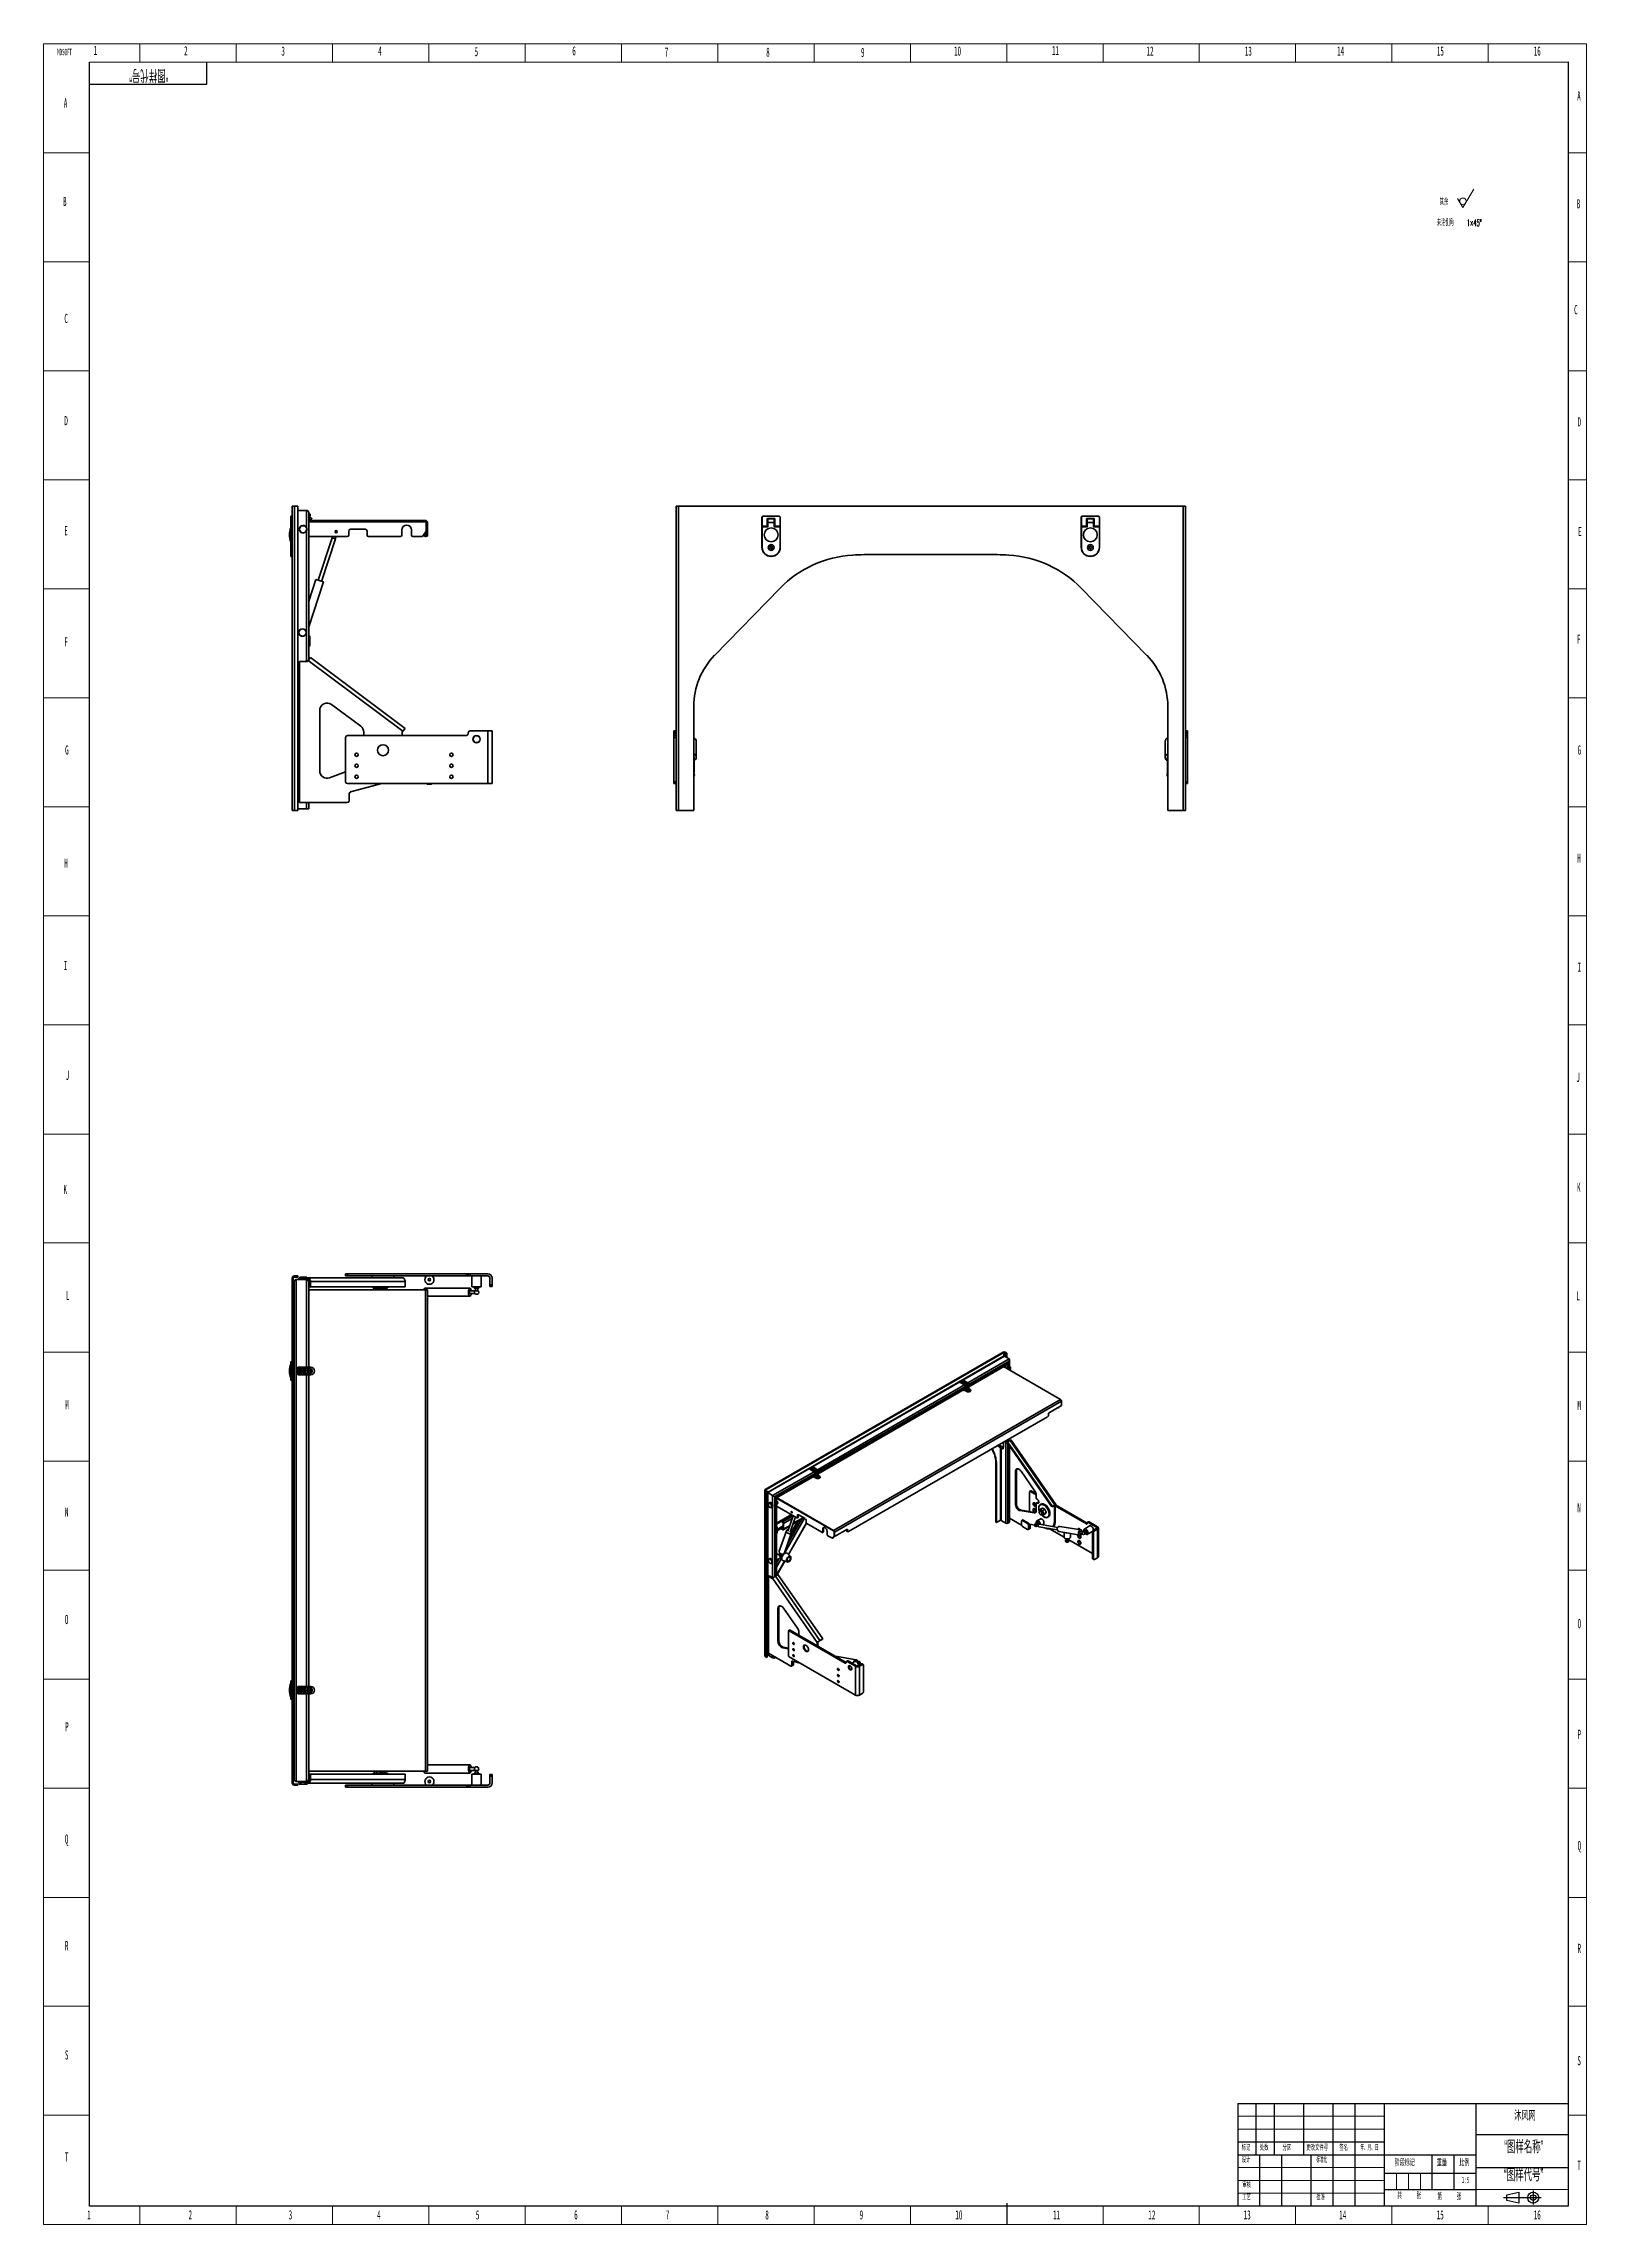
# Model space of a CAD drawing. Header units: millimetres. Extents: x 0 to 841, y 0 to 1189.
import ezdxf

# ---------------------------------------------------------------- set-up
doc = ezdxf.new("R2010")
doc.units = ezdxf.units.MM
doc.header["$PDSIZE"] = -1
doc.layers.add('图形符号', color=7, linetype='Continuous', lineweight=25)
doc.styles.add('SLDTEXTSTYLE0', font='TXT', dxfattribs={"width": 0.469, "bigfont": 'bigfont'})
doc.styles.add('SLDTEXTSTYLE1', font='TXT', dxfattribs={"width": 0.469})
doc.styles.add('SLDTEXTSTYLE2', font='TXT', dxfattribs={"width": 0.56, "bigfont": 'bigfont'})
doc.styles.add('SLDTEXTSTYLE3', font='TXT', dxfattribs={"width": 0.52, "bigfont": 'bigfont'})

msp = doc.modelspace()

# ---------------------------------------------------------------- texts
at = {"color": 7, "linetype": 'Continuous', "lineweight": 0}
for s, insert, char_height, attachment_point, style in [('MDSOFT', (7.4, 1186.2), 3.5, 1, 'SLDTEXTSTYLE1'), ('1', (27.3, 1187.9), 5, 1, 'SLDTEXTSTYLE1'), ('2', (76.6, 1187.7), 5, 1, 'SLDTEXTSTYLE1'), ('3', (129.6, 1187.5), 5, 1, 'SLDTEXTSTYLE1'), ('4', (182.4, 1187.5), 5, 1, 'SLDTEXTSTYLE1'), ('5', (234.9, 1187.2), 5, 1, 'SLDTEXTSTYLE1'), ('6', (288.2, 1187.6), 5, 1, 'SLDTEXTSTYLE1'), ('7', (338.6, 1187), 5, 1, 'SLDTEXTSTYLE1'), ('8', (393.9, 1186.9), 5, 1, 'SLDTEXTSTYLE1'), ('9', (445.6, 1186.8), 5, 1, 'SLDTEXTSTYLE1'), ('10', (496.3, 1187.5), 5, 1, 'SLDTEXTSTYLE1'), ('11', (549.7, 1187.8), 5, 1, 'SLDTEXTSTYLE1'), ('12', (601.2, 1187.5), 5, 1, 'SLDTEXTSTYLE1'), ('13', (654.8, 1187.5), 5, 1, 'SLDTEXTSTYLE1'), ('14', (705.1, 1187.5), 5, 1, 'SLDTEXTSTYLE1'), ('15', (759.5, 1187.5), 5, 1, 'SLDTEXTSTYLE1'), ('16', (812.3, 1187.5), 5, 1, 'SLDTEXTSTYLE1'), ('A', (11, 1159.2), 5, 1, 'SLDTEXTSTYLE1'), ('A', (836, 1163.1), 5, 1, 'SLDTEXTSTYLE1'), ('B', (10.6, 1105.5), 5, 1, 'SLDTEXTSTYLE1'), ('其余', (761.1, 1104.5), 3.5, 1, 'SLDTEXTSTYLE0'), ('B', (835.7, 1104.2), 5, 1, 'SLDTEXTSTYLE1'), ('未注倒角    1×45°', (759.5, 1093.1), 3.5, 1, 'SLDTEXTSTYLE0'), ('C', (834.3, 1046.5), 5, 1, 'SLDTEXTSTYLE1'), ('C', (11.3, 1041.7), 5, 1, 'SLDTEXTSTYLE1'), ('D', (11.3, 986), 5, 1, 'SLDTEXTSTYLE1'), ('D', (836.2, 985.3), 5, 1, 'SLDTEXTSTYLE1'), ('E', (11.3, 926), 5, 1, 'SLDTEXTSTYLE1'), ('E', (836.5, 925.5), 5, 1, 'SLDTEXTSTYLE1'), ('F', (11.3, 865.4), 5, 1, 'SLDTEXTSTYLE1'), ('F', (835.9, 866.8), 5, 1, 'SLDTEXTSTYLE1'), ('G', (11.7, 806.4), 5, 1, 'SLDTEXTSTYLE1'), ('G', (836.2, 806.4), 5, 1, 'SLDTEXTSTYLE1'), ('H', (11.3, 744.7), 5, 1, 'SLDTEXTSTYLE1'), ('H', (836, 747.4), 5, 1, 'SLDTEXTSTYLE1'), ('I', (11, 688.9), 5, 1, 'SLDTEXTSTYLE1'), ('I', (836.2, 688), 5, 1, 'SLDTEXTSTYLE1'), ('J', (12, 629), 5, 1, 'SLDTEXTSTYLE1'), ('J', (835.5, 627.9), 5, 1, 'SLDTEXTSTYLE1'), ('K', (10.8, 566.8), 5, 1, 'SLDTEXTSTYLE1'), ('K', (835.9, 568), 5, 1, 'SLDTEXTSTYLE1'), ('L', (12.1, 509), 5, 1, 'SLDTEXTSTYLE1'), ('L', (835.6, 508.8), 5, 1, 'SLDTEXTSTYLE1'), ('M', (11.8, 449.4), 5, 1, 'SLDTEXTSTYLE1'), ('M', (836.1, 449), 5, 1, 'SLDTEXTSTYLE1'), ('N', (836.1, 393.2), 5, 1, 'SLDTEXTSTYLE1'), ('N', (11.6, 390.8), 5, 1, 'SLDTEXTSTYLE1'), ('O', (11.6, 332.3), 5, 1, 'SLDTEXTSTYLE1'), ('O', (836.2, 330.1), 5, 1, 'SLDTEXTSTYLE1'), ('P', (11.7, 273.8), 5, 1, 'SLDTEXTSTYLE1'), ('P', (836.2, 269.7), 5, 1, 'SLDTEXTSTYLE1'), ('Q', (11.6, 212.6), 5, 1, 'SLDTEXTSTYLE1'), ('Q', (836.2, 209), 5, 1, 'SLDTEXTSTYLE1'), ('R', (11.6, 154.5), 5, 1, 'SLDTEXTSTYLE1'), ('R', (836.2, 153), 5, 1, 'SLDTEXTSTYLE1'), ('S', (11.6, 94.9), 5, 1, 'SLDTEXTSTYLE1'), ('S', (836.1, 91.8), 5, 1, 'SLDTEXTSTYLE1'), ('沐风网', (807.5, 61.6), 5, 2, 'SLDTEXTSTYLE2'), ('T', (11.6, 39.2), 5, 1, 'SLDTEXTSTYLE1'), ('标记', (653.1, 43.3), 3, 1, 'SLDTEXTSTYLE2'), ('设计', (653.1, 36.7), 3, 1, 'SLDTEXTSTYLE2'), ('处数', (663, 43.3), 3, 1, 'SLDTEXTSTYLE2'), ('分区', (675.4, 43.3), 3, 1, 'SLDTEXTSTYLE2'), ('更改文件号', (688.4, 43.3), 3, 1, 'SLDTEXTSTYLE2'), ('标准化', (693.8, 36.7), 3, 1, 'SLDTEXTSTYLE0'), ('签名', (706.3, 43.3), 3, 1, 'SLDTEXTSTYLE2'), ('年、月、日', (717.8, 43.3), 3, 1, 'SLDTEXTSTYLE0'), ('阶段标记', (736.5, 35.3), 3.5, 1, 'SLDTEXTSTYLE2'), ('比例', (771.7, 35.3), 3.5, 1, 'SLDTEXTSTYLE2'), ('“图样名称”', (806.9, 45.8), 7, 2, 'SLDTEXTSTYLE0'), ('重量', (759.5, 35.3), 3.5, 1, 'SLDTEXTSTYLE2'), ('1:5', (775.1, 26), 3.5, 2, 'SLDTEXTSTYLE1'), ('“图样代号”', (806.8, 30.5), 7, 2, 'SLDTEXTSTYLE0'), ('T', (836.1, 34.7), 5, 1, 'SLDTEXTSTYLE1'), ('工艺', (653.4, 16.3), 3, 1, 'SLDTEXTSTYLE2'), ('审核', (653.4, 23), 3, 1, 'SLDTEXTSTYLE2'), ('批准', (693.8, 16.3), 3, 1, 'SLDTEXTSTYLE2'), ('共    张', (737.9, 17.3), 3.5, 1, 'SLDTEXTSTYLE3'), ('第    张', (759.8, 16.8), 3.5, 1, 'SLDTEXTSTYLE3'), ('1', (23.8, 7.7), 5, 1, 'SLDTEXTSTYLE1'), ('2', (79, 7.7), 5, 1, 'SLDTEXTSTYLE1'), ('3', (133.6, 7.7), 5, 1, 'SLDTEXTSTYLE1'), ('4', (181.8, 7.7), 5, 1, 'SLDTEXTSTYLE1'), ('5', (235.6, 7.7), 5, 1, 'SLDTEXTSTYLE1'), ('6', (289.2, 7.7), 5, 1, 'SLDTEXTSTYLE1'), ('7', (339.2, 7.7), 5, 1, 'SLDTEXTSTYLE1'), ('8', (393.4, 7.7), 5, 1, 'SLDTEXTSTYLE1'), ('9', (444.8, 7.7), 5, 1, 'SLDTEXTSTYLE1'), ('10', (497, 7.7), 5, 1, 'SLDTEXTSTYLE1'), ('11', (550.3, 7.7), 5, 1, 'SLDTEXTSTYLE1'), ('12', (602.2, 7.7), 5, 1, 'SLDTEXTSTYLE1'), ('13', (654.2, 7.7), 5, 1, 'SLDTEXTSTYLE1'), ('14', (706.3, 7.7), 5, 1, 'SLDTEXTSTYLE1'), ('15', (759.4, 7.7), 5, 1, 'SLDTEXTSTYLE1'), ('16', (812.3, 7.7), 5, 1, 'SLDTEXTSTYLE1')]:
    msp.add_mtext(s, dxfattribs=dict(at, insert=insert, char_height=char_height, attachment_point=attachment_point, style=style))
at = {"color": 7, "linetype": 'Continuous', "lineweight": 0, "insert": (57.3, 1168.2), "char_height": 7, "attachment_point": 2, "rotation": 180, "style": 'SLDTEXTSTYLE0'}
msp.add_mtext('“图样代号”', dxfattribs=at)

# ---------------------------------------------------------------- blocks, each defined once
blk = doc.blocks.new('SW_SFSYMBOL_0')
at = {"color": 0, "linetype": 'Continuous', "lineweight": 0}
for q in [(-2.94945, 1.49975), (5.8989, 6.4995)]:
    blk.add_line((0, -3.5), q, dxfattribs=at)
blk.add_circle((0, 0), 1.75, dxfattribs=at)

# ---------------------------------------------------------------- linework, layer by layer
at = {"color": 7, "linetype": 'Continuous', "lineweight": 18}
for p, q in [((0, 0), (0, 1189)), ((0, 1189), (841, 1188.9)), ((52.5, 1189), (52.5, 1179)), ((105, 1189), (105, 1179)), ((157.5, 1189), (157.5, 1179)), ((210, 1189), (210, 1179)), ((262.5, 1189), (262.5, 1179)), ((315, 1189), (315, 1179)), ((367.5, 1189), (367.5, 1179)), ((420, 1189), (420, 1179)), ((472.5, 1189), (472.5, 1179)), ((525, 1189), (525, 1179)), ((577.5, 1189), (577.5, 1179)), ((630, 1189), (630, 1179)), ((682.5, 1189), (682.5, 1179)), ((735, 1189), (735, 1179)), ((787.5, 1189), (787.5, 1179)), ((841, 1188.9), (841, 0)), ((25, 1129.5), (0, 1129.5)), ((841, 1129.5), (831, 1129.5)), ((25, 1070.1), (0, 1070.1)), ((841, 1070.1), (831, 1070.1)), ((25, 1010.6), (0, 1010.6)), ((841, 1010.6), (831, 1010.6)), ((25, 951.2), (0, 951.2)), ((841, 951.2), (831, 951.2)), ((25, 891.8), (0, 891.8)), ((841, 891.8), (831, 891.8)), ((25, 832.3), (0, 832.3)), ((841, 832.3), (831, 832.3)), ((25, 772.9), (0, 772.9)), ((841, 772.9), (831, 772.9)), ((25, 713.4), (0, 713.4)), ((841, 713.4), (831, 713.4)), ((25, 654), (0, 654)), ((841, 654), (831, 654)), ((25, 594.5), (0, 594.5)), ((841, 594.5), (831, 594.5)), ((25, 535.1), (0, 535.1)), ((841, 535.1), (831, 535.1)), ((25, 475.6), (0, 475.6)), ((841, 475.6), (831, 475.6)), ((25, 416.1), (0, 416.1)), ((841, 416.1), (831, 416.1)), ((25, 356.7), (0, 356.7)), ((841, 356.7), (831, 356.7)), ((25, 297.2), (0, 297.2)), ((841, 297.2), (831, 297.2)), ((25, 237.8), (0, 237.8)), ((841, 237.8), (831, 237.8)), ((25, 178.3), (0, 178.3)), ((841, 178.3), (831, 178.3)), ((25, 118.9), (0, 118.9)), ((841, 118.9), (831, 118.9)), ((25, 59.5), (0, 59.5)), ((731, 59), (651, 59)), ((651, 52), (731, 52)), ((841, 59.5), (831, 59.5)), ((651, 31), (731, 31)), ((651, 24), (731, 24)), ((737.5, 28), (737.5, 19)), ((744, 28), (744, 19)), ((750.5, 28), (750.5, 19)), ((651, 17), (731, 17)), ((831, 19), (781, 19)), ((841, 0), (0, 0)), ((52.5, 10), (52.5, 0)), ((105, 10), (105, 0)), ((157.5, 10), (157.5, 0)), ((210, 10), (210, 0)), ((262.5, 10), (262.5, 0)), ((315, 10), (315, 0)), ((367.5, 10), (367.5, 0)), ((420, 10), (420, 0)), ((472.5, 10), (472.5, 0)), ((577.5, 10), (577.5, 0)), ((630, 10), (630, 0)), ((682.5, 10), (682.5, 0)), ((735, 10), (735, 0)), ((787.5, 10), (787.5, 0))]:
    msp.add_line(p, q, dxfattribs=at)
at = {"color": 7, "linetype": 'Continuous', "lineweight": 25}
for p, q in [((25, 1179), (831, 1179.2)), ((25, 10), (25, 1179)), ((89, 1167), (89, 1179)), ((831, 1179.2), (831, 10)), ((25, 1167), (89, 1167)), ((651, 66), (831, 66)), ((651, 66), (651, 10)), ((661, 38), (661, 66)), ((671, 38), (671, 66)), ((687, 38), (687, 66)), ((703, 10), (703, 66)), ((715, 10), (715, 66)), ((731, 10), (731, 66)), ((781, 10), (781, 66)), ((781, 49), (831, 49)), ((651, 45), (731, 45)), ((651, 38), (731, 38)), ((663, 10), (663, 38)), ((675, 10), (675, 38)), ((691, 10), (691, 38)), ((731, 38), (781, 38)), ((757, 19), (757, 38)), ((769, 19), (769, 38)), ((731, 28), (781, 28)), ((781, 31), (831, 31)), ((731.3, 19), (781.3, 19)), ((831, 10), (25, 10))]:
    msp.add_line(p, q, dxfattribs=at)
at = {"color": 7, "linetype": 'Continuous', "lineweight": 35}
for p, q in [((134.8, 930.8), (134.8, 925.9)), ((135.3, 931.4), (134.9, 931.4)), ((134.9, 930.8), (135.3, 930.8)), ((134.9, 925.9), (134.9, 930.8)), ((135.3, 931.3), (135.5, 931.3)), ((135.3, 930.8), (135.3, 925.4)), ((135.3, 925.6), (135.3, 930.7)), ((135.3, 930.7), (135.5, 930.7)), ((135.3, 930.7), (135.3, 930.7)), ((135.5, 770.9), (135.5, 936.9)), ((135.5, 936.9), (136.7, 936.9)), ((136.7, 936.9), (136.7, 770.9)), ((136.7, 936.9), (138.5, 936.9)), ((138.5, 936.9), (138.5, 770.9)), ((143.3, 934.5), (138.5, 934.5)), ((143.3, 934.5), (143.3, 925.3)), ((144.1, 934.3), (143.9, 934.3)), ((144.5, 933.3), (144.5, 853)), ((145.3, 932.4), (144.5, 932.6)), ((145, 931.3), (144.5, 929.1)), ((144.5, 929.1), (208.1, 929.1)), ((144.5, 928.5), (208.1, 928.5)), ((208.5, 928.3), (144.5, 928.3)), ((144.7, 928.4), (144.6, 928.3)), ((144.6, 928.3), (144.7, 928.4)), ((144.9, 930.2), (145.1, 931.2)), ((146.1, 930.3), (145, 930.9)), ((145.2, 928.3), (145.3, 928.5)), ((145.6, 929.1), (145.6, 929.2)), ((146.1, 928.3), (145.9, 928.5)), ((208.5, 923.3), (208.5, 928.3)), ((208.7, 927.9), (208.7, 923.5)), ((209.3, 927.9), (209.3, 923.5)), ((344.8, 770.9), (344.8, 936.9)), ((344.8, 936.9), (346, 936.9)), ((346, 936.9), (346, 770.9)), ((346, 936.9), (621.2, 936.9)), ((391.6, 925.9), (391.6, 930.8)), ((391.7, 925.9), (391.7, 930.8)), ((392.2, 931.4), (401, 931.4)), ((392.2, 931.3), (401, 931.3)), ((394.5, 930), (394.5, 925.9)), ((394.6, 925.9), (394.6, 930)), ((394.7, 930), (394.6, 930)), ((398.4, 930.2), (394.7, 930.2)), ((394.7, 930.1), (398.4, 930.1)), ((394.8, 930), (394.7, 930.1)), ((398.5, 930), (394.7, 930)), ((394.7, 928), (394.7, 929.8)), ((394.7, 928.9), (394.7, 928.9)), ((394.7, 928.8), (394.7, 928.8)), ((394.7, 928.6), (394.7, 928.6)), ((394.7, 928.5), (394.7, 928.5)), ((394.7, 928.2), (394.7, 928.2)), ((394.7, 928), (394.7, 928)), ((394.7, 925.7), (394.7, 928)), ((394.7, 928), (394.8, 928)), ((394.7, 927.7), (394.7, 927.7)), ((394.7, 927.5), (394.7, 927.5)), ((398.4, 930), (394.8, 930)), ((394.8, 928), (394.8, 929.9)), ((398.3, 929.9), (394.8, 929.9)), ((394.8, 925.5), (394.8, 928)), ((398.3, 928), (394.8, 928)), ((398.3, 929.9), (398.3, 928)), ((398.3, 928), (398.3, 925.5)), ((398.4, 928), (398.3, 928)), ((398.4, 930.1), (398.4, 930)), ((398.4, 929.8), (398.4, 928)), ((398.4, 928.9), (398.5, 928.9)), ((398.5, 928.9), (398.4, 928.9)), ((398.4, 928.8), (398.5, 928.8)), ((398.4, 928.6), (398.5, 928.6)), ((398.4, 928.5), (398.5, 928.5)), ((398.5, 928.2), (398.4, 928.2)), ((398.4, 928), (398.4, 925.7)), ((398.5, 928), (398.4, 928)), ((398.5, 930), (398.5, 925.9)), ((398.5, 930), (398.5, 930)), ((398.6, 925.9), (398.6, 930)), ((401.5, 930.8), (401.5, 925.9)), ((401.6, 925.9), (401.6, 930.8)), ((565.6, 925.9), (565.6, 930.8)), ((565.7, 925.9), (565.7, 930.8)), ((566.2, 931.4), (575, 931.4)), ((566.2, 931.3), (575, 931.3)), ((568.5, 930), (568.5, 925.9)), ((568.6, 925.9), (568.6, 930)), ((568.7, 930), (568.6, 930)), ((572.4, 930.2), (568.7, 930.2)), ((568.7, 930.1), (572.4, 930.1)), ((568.8, 930), (568.7, 930.1)), ((572.5, 930), (568.7, 930)), ((568.7, 928), (568.7, 929.8)), ((568.7, 928.9), (568.7, 928.9)), ((568.7, 928.8), (568.7, 928.8)), ((568.7, 928.6), (568.7, 928.6)), ((568.7, 928.5), (568.7, 928.5)), ((568.7, 928.2), (568.7, 928.2)), ((568.7, 928), (568.7, 928)), ((568.7, 925.7), (568.7, 928)), ((568.7, 928), (568.8, 928)), ((568.7, 927.7), (568.7, 927.7)), ((568.7, 927.5), (568.7, 927.5)), ((572.4, 930), (568.8, 930)), ((568.8, 928), (568.8, 929.9)), ((572.3, 929.9), (568.8, 929.9)), ((568.8, 925.5), (568.8, 928)), ((572.3, 928), (568.8, 928)), ((572.3, 929.9), (572.3, 928)), ((572.3, 928), (572.3, 925.5)), ((572.4, 928), (572.3, 928)), ((572.4, 930.1), (572.4, 930)), ((572.4, 929.8), (572.4, 928)), ((572.5, 928.9), (572.4, 928.9)), ((572.4, 928.8), (572.5, 928.8)), ((572.4, 928.6), (572.5, 928.6)), ((572.4, 928.5), (572.5, 928.5)), ((572.5, 928.2), (572.4, 928.2)), ((572.4, 928), (572.4, 925.7)), ((572.5, 928), (572.4, 928)), ((572.5, 930), (572.5, 925.9)), ((572.5, 930), (572.5, 930)), ((572.6, 925.9), (572.6, 930)), ((575.5, 930.8), (575.5, 925.9)), ((575.6, 925.9), (575.6, 930.8)), ((621.2, 770.9), (621.2, 936.9)), ((621.2, 936.9), (622.4, 936.9)), ((622.4, 936.9), (622.4, 770.9)), ((134.8, 925.9), (134.8, 925.5)), ((134.8, 914.4), (134.8, 925.5)), ((134.8, 925.5), (134.9, 925.5)), ((135, 925.9), (134.9, 925.9)), ((134.9, 925.8), (135, 925.8)), ((134.9, 925.7), (134.9, 925.6)), ((135.1, 925.6), (134.9, 925.7)), ((135.1, 925.5), (134.9, 925.6)), ((135.1, 925.4), (134.9, 925.5)), ((134.9, 914.4), (134.9, 925.5)), ((135.1, 925.7), (135.1, 925.4)), ((135.1, 925.4), (135.1, 925.2)), ((135.1, 914.4), (135.1, 925.2)), ((135.1, 925.2), (135.3, 925.2)), ((135.2, 925.4), (135.2, 925.7)), ((135.3, 925.4), (135.2, 925.4)), ((135.2, 925.3), (135.3, 925.3)), ((135.3, 925.6), (135.5, 925.6)), ((135.3, 925.4), (135.5, 925.4)), ((135.3, 925.3), (135.3, 925.2)), ((135.3, 914.4), (135.3, 925.3)), ((135.3, 914.4), (135.3, 925.2)), ((140.3, 926.1), (139.3, 924.2)), ((139.3, 924.2), (140.5, 922.3)), ((142.5, 926.2), (140.3, 926.1)), ((140.5, 922.3), (142.6, 922.4)), ((143.7, 924.4), (142.5, 926.2)), ((142.6, 922.4), (143.7, 924.4)), ((165.5, 920.3), (144.5, 920.3)), ((157.3, 919.6), (149.6, 896.5)), ((151.5, 895.8), (159.2, 919)), ((159.2, 919), (157.3, 919.6)), ((157.8, 920.3), (157.5, 919.5)), ((159, 919), (159.4, 920.3)), ((166.3, 921.1), (166.3, 923.3)), ((167.3, 924.3), (175.3, 924.3)), ((176.3, 923.3), (176.3, 921.1)), ((194.5, 920.3), (177.1, 920.3)), ((195.3, 921.1), (195.3, 923.9)), ((200.5, 923.9), (200.5, 921.1)), ((206.5, 920.3), (201.3, 920.3)), ((206.5, 920.3), (208.5, 923.3)), ((207.7, 921.1), (207.7, 922.1)), ((207.7, 921.1), (208.5, 921.1)), ((207.7, 920.6), (207.7, 921.1)), ((208.5, 920.3), (207.9, 920.3)), ((208.5, 921.1), (208.5, 923.3)), ((208.5, 921.1), (208.5, 920.3)), ((208.7, 923.5), (209.3, 923.5)), ((208.7, 923.5), (208.7, 921.3)), ((208.7, 921.3), (209.3, 921.3)), ((208.7, 920.5), (208.7, 921.3)), ((209.3, 920.5), (208.7, 920.5)), ((209.3, 921.3), (209.3, 923.5)), ((209.3, 921.3), (209.3, 920.5)), ((391.6, 925.9), (391.6, 925.9)), ((391.6, 925.4), (391.6, 925.7)), ((391.6, 925.5), (391.6, 914.4)), ((391.7, 925.5), (391.6, 925.5)), ((394.5, 925.9), (391.7, 925.9)), ((391.7, 925.8), (394.5, 925.8)), ((391.7, 925.8), (393.4, 925.8)), ((391.7, 925.8), (391.7, 925.8)), ((393.4, 925.7), (391.7, 925.7)), ((394.6, 925.6), (391.7, 925.6)), ((391.7, 925.5), (391.7, 914.4)), ((394.8, 925.5), (391.7, 925.5)), ((393.5, 925.7), (393.5, 925.6)), ((394.6, 925.9), (394.7, 925.6)), ((394.7, 927.3), (394.7, 927.3)), ((394.7, 927.2), (394.7, 927.2)), ((394.7, 927.1), (394.7, 927.1)), ((394.7, 927.1), (394.7, 927.1)), ((401.5, 925.5), (398.3, 925.5)), ((398.5, 925.9), (398.5, 925.7)), ((401.5, 925.6), (398.5, 925.6)), ((401.5, 925.9), (398.6, 925.9)), ((398.6, 925.8), (401.5, 925.8)), ((399.7, 925.7), (399.7, 925.6)), ((399.8, 925.8), (401.5, 925.8)), ((401.5, 925.7), (399.8, 925.7)), ((401.5, 925.8), (401.5, 925.8)), ((401.5, 914.4), (401.5, 925.5)), ((401.5, 925.5), (401.6, 925.5)), ((401.6, 925.9), (401.6, 925.9)), ((401.6, 925.4), (401.6, 925.7)), ((401.6, 914.4), (401.6, 925.5)), ((565.6, 925.9), (565.6, 925.9)), ((565.6, 925.4), (565.6, 925.7)), ((565.6, 925.5), (565.6, 914.4)), ((565.7, 925.5), (565.6, 925.5)), ((568.5, 925.9), (565.7, 925.9)), ((565.7, 925.8), (568.5, 925.8)), ((565.7, 925.8), (567.4, 925.8)), ((565.7, 925.8), (565.7, 925.8)), ((567.4, 925.7), (565.7, 925.7)), ((568.6, 925.6), (565.7, 925.6)), ((565.7, 925.5), (565.7, 914.4)), ((568.8, 925.5), (565.7, 925.5)), ((567.5, 925.7), (567.5, 925.6)), ((568.6, 925.9), (568.7, 925.6)), ((568.7, 927.3), (568.7, 927.3)), ((568.7, 927.2), (568.7, 927.2)), ((568.7, 927.1), (568.7, 927.1)), ((568.7, 927.1), (568.7, 927.1)), ((575.5, 925.5), (572.3, 925.5)), ((572.5, 925.9), (572.5, 925.7)), ((575.5, 925.6), (572.5, 925.6)), ((575.5, 925.9), (572.6, 925.9)), ((572.6, 925.8), (575.5, 925.8)), ((573.7, 925.7), (573.7, 925.6)), ((573.8, 925.8), (575.5, 925.8)), ((575.5, 925.7), (573.8, 925.7)), ((575.5, 925.8), (575.5, 925.8)), ((575.5, 914.4), (575.5, 925.5)), ((575.5, 925.5), (575.6, 925.5)), ((575.6, 925.9), (575.6, 925.9)), ((575.6, 925.4), (575.6, 925.7)), ((575.6, 914.4), (575.6, 925.5)), ((134.8, 914.4), (134.9, 914.4)), ((134.8, 909.5), (134.8, 914.4)), ((134.9, 914.4), (135.1, 914.4)), ((134.9, 909.4), (135.1, 909.4)), ((135.3, 909.6), (135.3, 914.4)), ((135.5, 913.6), (135.3, 913.6)), ((135.5, 911.7), (135.3, 911.7)), ((391.7, 914.4), (391.6, 914.4)), ((396.8, 915.1), (396.4, 915.1)), ((396.4, 915.1), (396.4, 914.9)), ((396.4, 913.7), (396.4, 913.5)), ((396.4, 913.5), (396.8, 913.5)), ((396.8, 914.9), (396.8, 915.1)), ((396.8, 913.5), (396.8, 913.7)), ((401.5, 914.4), (401.6, 914.4)), ((513.6, 910.5), (453.6, 910.5)), ((565.7, 914.4), (565.6, 914.4)), ((570.8, 915.1), (570.4, 915.1)), ((570.4, 915.1), (570.4, 914.9)), ((570.4, 913.7), (570.4, 913.5)), ((570.4, 913.5), (570.8, 913.5)), ((570.8, 914.9), (570.8, 915.1)), ((570.8, 913.5), (570.8, 913.7)), ((575.5, 914.4), (575.6, 914.4)), ((148.4, 896.8), (144.5, 885)), ((144.5, 871.1), (152.6, 895.5)), ((148.4, 896.8), (152.6, 895.5)), ((401.5, 892.2), (365.8, 855.5)), ((565.6, 892.2), (601.4, 855.5)), ((140.5, 869.8), (140.5, 869.9)), ((140.9, 869.9), (140.9, 869.9)), ((142.4, 869.4), (142.4, 869.4)), ((140.5, 866), (140.5, 865.9)), ((142.5, 866.4), (142.4, 866.4)), ((145.1, 866), (144.5, 866.1)), ((144.5, 860.5), (145.1, 860.6)), ((145.1, 866), (145.1, 860.6)), ((139.5, 852.2), (139.5, 775.2)), ((143.9, 852.2), (139.5, 852.2)), ((144.2, 852.7), (143.9, 852.2)), ((144.2, 852.7), (145.4, 854.3)), ((195.8, 814.1), (144.2, 852.7)), ((197, 815.7), (145.4, 854.3)), ((150.5, 825.5), (150.5, 792.5)), ((172.9, 816.8), (156.9, 828.7)), ((354.4, 827.6), (354.4, 770.9)), ((612.8, 770.9), (612.8, 827.6)), ((164.6, 810.8), (164.6, 786.6)), ((230.5, 811.8), (165.6, 811.8)), ((174.5, 811.8), (174.5, 813.6)), ((195.8, 814.1), (195.5, 813.6)), ((195.5, 811.8), (195.5, 813.6)), ((197, 815.7), (195.8, 814.1)), ((231.5, 813.3), (231.5, 812.8)), ((242.1, 814.3), (232.5, 814.3)), ((242.1, 814.3), (242.1, 785.6)), ((244.5, 814.3), (242.1, 814.3)), ((244.5, 814.3), (244.5, 785.6)), ((343.6, 814.3), (344.8, 814.3)), ((343.6, 813.3), (343.6, 814.3)), ((344.8, 813.3), (343.6, 813.3)), ((343.6, 813.3), (343.6, 812.8)), ((343.6, 812.8), (344.8, 812.8)), ((343.6, 811.8), (343.6, 812.8)), ((343.6, 811.8), (344.8, 811.8)), ((343.6, 810.8), (343.6, 811.8)), ((344.8, 810.8), (343.6, 810.8)), ((343.6, 810.8), (343.6, 786.6)), ((623.6, 814.3), (622.4, 814.3)), ((622.4, 813.3), (623.6, 813.3)), ((623.6, 812.8), (622.4, 812.8)), ((623.6, 811.8), (622.4, 811.8)), ((622.4, 810.8), (623.6, 810.8)), ((623.6, 813.3), (623.6, 814.3)), ((623.6, 813.3), (623.6, 812.8)), ((623.6, 811.8), (623.6, 812.8)), ((623.6, 810.8), (623.6, 811.8)), ((623.6, 810.8), (623.6, 786.6)), ((354.6, 791.7), (354.6, 799.9)), ((355.8, 799.9), (355.8, 808.5)), ((611.4, 808.5), (611.4, 799.9)), ((612.6, 799.9), (612.6, 791.7)), ((155.8, 788.8), (164.6, 791.9)), ((165.6, 785.6), (242.1, 785.6)), ((167.2, 781), (184.3, 785.6)), ((209, 785.6), (209, 785.4)), ((209, 785.4), (209.6, 785.3)), ((209.6, 785.3), (209, 785.3)), ((209.6, 785.3), (210.3, 785.4)), ((210.9, 785.3), (209.6, 785.3)), ((210.3, 785.6), (210.3, 785.4)), ((210.3, 785.4), (210.9, 785.3)), ((210.9, 785.3), (211.5, 785.4)), ((211.5, 785.3), (210.9, 785.3)), ((211.5, 785.6), (211.5, 785.4)), ((242.1, 785.6), (244.5, 785.6)), ((343.6, 786.6), (344.8, 786.6)), ((343.6, 785.6), (343.6, 786.6)), ((344.8, 785.6), (343.6, 785.6)), ((623.6, 786.6), (622.4, 786.6)), ((622.4, 785.6), (623.6, 785.6)), ((623.6, 785.6), (623.6, 786.6)), ((139.5, 775.2), (165.5, 775.2)), ((144.5, 775.2), (144.5, 771.9)), ((166.5, 776.2), (166.5, 780)), ((136.7, 770.9), (135.5, 770.9)), ((138.5, 770.9), (136.7, 770.9)), ((138.5, 771.9), (143.3, 771.9)), ((143.3, 771.9), (144.5, 771.9)), ((346, 770.9), (344.8, 770.9)), ((354.4, 770.9), (346, 770.9)), ((621.2, 770.9), (612.8, 770.9)), ((622.4, 770.9), (621.2, 770.9)), ((135.5, 515.9), (135.5, 240.7)), ((136.1, 515.9), (135.5, 515.9)), ((136.1, 515.9), (136.1, 240.7)), ((136.5, 513.9), (136.5, 512.3)), ((136.5, 513.9), (136.5, 242.7)), ((136.7, 516.5), (136.7, 517.1)), ((138.5, 517.1), (136.7, 517.1)), ((138.5, 516.5), (136.7, 516.5)), ((143.3, 515.1), (137.7, 515.1)), ((137.7, 515.1), (137.7, 241.5)), ((138.5, 517.1), (138.5, 516.5)), ((139.1, 515.9), (139.1, 515.1)), ((139.6, 515.9), (139.1, 515.9)), ((139.5, 515.9), (139.5, 516.1)), ((139.6, 516.1), (139.5, 516.1)), ((139.6, 515.5), (139.5, 515.4)), ((139.5, 515.4), (139.5, 515.1)), ((139.5, 515.4), (143.5, 515.4)), ((139.6, 516.5), (139.6, 515.5)), ((139.6, 516.5), (141.5, 516.5)), ((139.6, 515.5), (141.5, 515.5)), ((141.5, 516.5), (141.5, 515.5)), ((141.5, 516.5), (143.4, 516.5)), ((141.5, 515.5), (143.4, 515.5)), ((143.3, 515.1), (143.3, 467.3)), ((143.4, 516.5), (143.4, 515.5)), ((143.4, 516.5), (143.4, 515.5)), ((143.4, 516.5), (143.4, 516.5)), ((143.9, 516.1), (143.4, 516.1)), ((143.5, 515.4), (143.4, 515.5)), ((143.4, 515.5), (143.4, 515.5)), ((143.5, 515.1), (143.5, 515.4)), ((143.9, 515.1), (143.5, 515.1)), ((143.9, 515.1), (143.9, 516.1)), ((144.2, 516.1), (143.9, 516.1)), ((144.2, 515.1), (143.9, 515.1)), ((195.8, 516.1), (144.2, 516.1)), ((144.2, 515.1), (144.2, 516.1)), ((144.5, 512.3), (144.5, 513.9)), ((144.5, 513.9), (144.5, 467.3)), ((144.8, 514.1), (145.4, 514.1)), ((144.8, 511.1), (144.8, 514.1)), ((197, 514.1), (145.4, 514.1)), ((145.4, 511.1), (145.4, 514.1)), ((164.6, 517.1), (164.6, 518.3)), ((164.6, 518.3), (165.6, 518.3)), ((165.6, 517.1), (164.6, 517.1)), ((165.6, 518.3), (165.6, 517.1)), ((230.5, 518.3), (165.6, 518.3)), ((230.5, 517.1), (165.6, 517.1)), ((179, 517.1), (179, 516.1)), ((191, 516.1), (191, 517.1)), ((197, 514.1), (197, 511.1)), ((230.5, 517.1), (230.5, 518.3)), ((230.5, 518.3), (231.5, 518.3)), ((231.5, 517.1), (230.5, 517.1)), ((231.5, 517.1), (231.5, 518.3)), ((231.5, 518.3), (232.5, 518.3)), ((232.5, 517.1), (231.5, 517.1)), ((232.5, 518.3), (232.5, 517.1)), ((242.1, 518.3), (232.5, 518.3)), ((242.1, 517.1), (232.5, 517.1)), ((233.5, 517.1), (233.5, 511.1)), ((238.5, 511.1), (238.5, 517.1)), ((243.3, 512.3), (243.3, 515.9)), ((243.3, 512.3), (244.5, 512.3)), ((243.3, 511.3), (243.3, 512.3)), ((244.5, 511.3), (243.3, 511.3)), ((244.5, 515.9), (244.5, 512.3)), ((244.5, 512.3), (244.5, 511.3)), ((144.5, 509.5), (208.1, 509.5)), ((145.4, 511.1), (144.8, 511.1)), ((197, 511.1), (145.4, 511.1)), ((179.7, 510.5), (179.7, 511.1)), ((179.9, 510.5), (179.7, 510.5)), ((179.9, 510.5), (179.9, 511.1)), ((181.2, 510.5), (179.9, 510.5)), ((180.2, 510.5), (180.5, 509.5)), ((181.2, 510.5), (181.2, 511.1)), ((182.3, 510.5), (181.2, 510.5)), ((181.5, 509.5), (181.8, 510.5)), ((182.2, 511.1), (182.2, 510.8)), ((182.2, 510.8), (182.7, 510.5)), ((182.3, 510.5), (182.3, 510.7)), ((182.7, 510.5), (187.3, 510.5)), ((183.4, 510.5), (183.4, 509.6)), ((183.4, 509.6), (183.5, 509.5)), ((183.4, 509.6), (186.6, 509.6)), ((183.6, 511.1), (183.6, 510.8)), ((186.4, 511.1), (186.4, 510.8)), ((186.5, 509.5), (186.6, 509.6)), ((186.6, 509.6), (186.6, 510.5)), ((187.3, 510.5), (187.7, 510.8)), ((187.7, 511.1), (187.7, 510.8)), ((232.4, 510.5), (207.9, 510.5)), ((208.1, 247.1), (208.1, 509.5)), ((208.1, 509.5), (209.3, 509.5)), ((209.3, 247.1), (209.3, 509.5)), ((209.3, 506.1), (232.4, 506.1)), ((235.1, 509.1), (232.4, 509.1)), ((232.4, 507.5), (235.1, 507.5)), ((238.5, 511.1), (233.5, 511.1)), ((234.7, 510.5), (234.7, 511.1)), ((234.9, 510.5), (234.7, 510.5)), ((234.9, 510.5), (234.9, 511.1)), ((236.2, 510.5), (234.9, 510.5)), ((235.1, 509.1), (236.9, 509.1)), ((235.2, 510.5), (235.6, 509.1)), ((236.2, 510.5), (236.2, 511.1)), ((237.3, 510.5), (236.2, 510.5)), ((236.4, 509.1), (236.8, 510.5)), ((237.3, 510.5), (237.3, 511.1)), ((134.8, 469.7), (134.8, 470.2)), ((134.8, 469.7), (134.8, 460.9)), ((135.3, 470.3), (134.9, 470.3)), ((134.9, 469.7), (134.9, 460.9)), ((135.3, 469.7), (134.9, 469.7)), ((135.3, 470.2), (135.5, 470.2)), ((135.3, 469.6), (135.3, 469.9)), ((135.3, 469.7), (135.3, 460.9)), ((135.3, 469.6), (135.5, 469.6)), ((135.3, 460.9), (135.3, 469.6)), ((135.3, 469.1), (135.3, 469.2)), ((136.5, 469.5), (136.1, 469.5)), ((136.1, 468.9), (136.5, 468.9)), ((136.1, 468.7), (136.5, 468.7)), ((136.1, 468.6), (136.4, 468.6)), ((136.1, 468.6), (136.4, 468.6)), ((136.4, 468), (136.1, 468)), ((136.4, 468), (136.1, 468)), ((136.4, 468), (136.1, 468)), ((136.4, 468), (136.1, 468)), ((136.5, 467.9), (136.1, 467.9)), ((136.4, 468.6), (136.5, 468.6)), ((136.4, 468), (136.4, 468.5)), ((136.5, 468), (136.4, 468)), ((143.3, 467.3), (138.5, 467.3)), ((138.5, 463.3), (138.5, 467.3)), ((138.5, 467.2), (139, 467.1)), ((138.5, 466.3), (138.5, 466.3)), ((138.5, 466.3), (139.2, 466.3)), ((138.5, 466.2), (138.5, 466.1)), ((138.5, 466.2), (139.2, 466.2)), ((138.5, 465.5), (138.6, 465.3)), ((138.6, 465.2), (138.5, 465)), ((138.5, 464.5), (138.5, 464.3)), ((138.5, 464.3), (138.5, 464.3)), ((138.5, 464.3), (139.2, 464.3)), ((138.5, 464.3), (139.2, 464.3)), ((138.6, 465.3), (139.2, 465.3)), ((138.6, 465.2), (139.2, 465.2)), ((139, 466.3), (139, 467.3)), ((139, 467.1), (139, 466.3)), ((139, 463.3), (139, 464.3)), ((139, 464.3), (139, 463.4)), ((139.2, 465.3), (139.2, 466.2)), ((139.4, 466.1), (139.2, 466.1)), ((139.2, 465.9), (139.6, 465.9)), ((139.2, 464.3), (139.2, 465.2)), ((139.2, 464.7), (139.5, 464.7)), ((139.2, 464.5), (139.4, 464.5)), ((139.5, 467.3), (139.5, 466.5)), ((139.6, 466.5), (139.5, 466.5)), ((139.5, 466.4), (139.5, 466.3)), ((139.5, 464.3), (139.5, 463.3)), ((139.6, 467.3), (139.6, 466.5)), ((140.1, 466.5), (139.6, 466.5)), ((139.6, 466.4), (139.6, 466.3)), ((139.6, 465.8), (139.6, 465.9)), ((139.7, 465), (139.6, 465)), ((139.6, 464.7), (139.6, 464.7)), ((139.6, 464.3), (139.6, 463.3)), ((139.8, 465), (139.7, 465)), ((139.8, 466.3), (140.4, 466.3)), ((139.8, 466.2), (140.4, 466.2)), ((139.8, 464.3), (140.4, 464.3)), ((139.8, 464.3), (140.4, 464.3)), ((140.1, 466.9), (140.1, 466.4)), ((140.4, 466.9), (140.1, 466.9)), ((140.4, 466.9), (140.1, 466.9)), ((140.1, 466.5), (140.1, 466.9)), ((140.1, 466.5), (140.1, 466.5)), ((140.4, 466.4), (140.4, 466.9)), ((140.6, 466.9), (140.4, 466.9)), ((140.6, 466.9), (140.4, 466.9)), ((141.7, 466.4), (140.4, 466.4)), ((140.4, 466.2), (140.5, 466.2)), ((140.5, 465.9), (140.4, 466.2)), ((140.4, 464.3), (140.5, 464.8)), ((140.5, 464.4), (140.4, 464.4)), ((140.6, 466.9), (140.5, 466.9)), ((140.5, 465.9), (140.6, 465.9)), ((140.5, 465.9), (140.5, 465.9)), ((140.5, 464.7), (140.5, 464.7)), ((140.5, 464.7), (140.6, 464.7)), ((140.5, 464.7), (140.5, 464.7)), ((140.6, 466.9), (140.7, 466.5)), ((140.6, 465.9), (140.7, 465.9)), ((140.6, 465.9), (140.6, 465.9)), ((140.7, 466.5), (140.7, 466.5)), ((140.8, 466.5), (140.7, 466.5)), ((140.7, 466.5), (140.7, 466.5)), ((140.7, 465.9), (140.8, 465.9)), ((140.7, 464.7), (140.7, 464.7)), ((140.7, 464.7), (140.7, 464.7)), ((140.8, 466.5), (141.7, 466.5)), ((140.8, 464.7), (140.8, 464.7)), ((140.8, 464.7), (140.8, 464.7)), ((140.9, 466.3), (141.4, 466.3)), ((140.9, 466.2), (141.5, 466.2)), ((140.9, 465.9), (140.9, 465.9)), ((140.9, 464.3), (141.5, 464.3)), ((140.9, 464.3), (141.4, 464.3)), ((141, 465.9), (141.1, 465.9)), ((141, 464.7), (141, 464.7)), ((141.1, 464.7), (141.1, 464.7)), ((141.2, 466.5), (141.2, 467.3)), ((141.2, 465.9), (141.2, 465.9)), ((141.3, 465.9), (141.4, 465.9)), ((141.3, 465.1), (141.3, 465.1)), ((141.4, 465.1), (141.3, 465.1)), ((141.3, 464.7), (141.3, 464.7)), ((141.4, 466.5), (141.4, 467.3)), ((141.4, 464.7), (141.4, 464.7)), ((141.4, 464.7), (141.4, 464.7)), ((141.6, 465.9), (141.5, 466.2)), ((141.5, 465.9), (141.5, 465.9)), ((141.5, 465.8), (141.5, 465.8)), ((141.5, 464.3), (141.6, 464.7)), ((141.6, 465.9), (141.6, 465.9)), ((141.6, 465.9), (141.6, 465.9)), ((141.6, 465.8), (141.6, 465.9)), ((141.6, 465.9), (141.7, 465.9)), ((141.6, 465.8), (141.6, 465.8)), ((141.6, 464.7), (141.7, 464.7)), ((141.6, 464.7), (141.6, 464.7)), ((141.6, 464.7), (141.6, 464.7)), ((141.6, 464.7), (141.6, 464.7)), ((141.7, 465.9), (141.7, 465.9)), ((141.7, 464.7), (141.7, 464.7)), ((141.7, 464.7), (141.7, 464.7)), ((141.7, 463.3), (141.7, 464.2)), ((142.3, 466.4), (142, 466.4)), ((142.3, 465.9), (142, 465.9)), ((142.3, 464.7), (142, 464.7)), ((142, 463.3), (142, 464.1)), ((142.3, 464.1), (142, 464.1)), ((142.1, 463.3), (142.1, 464.1)), ((142.5, 466.4), (142.5, 466.4)), ((142.5, 464.2), (142.5, 464.2)), ((144, 466.5), (142.6, 466.5)), ((142.6, 464.1), (144, 464.1)), ((144.1, 465.3), (142.7, 465.3)), ((143.3, 467.3), (144.5, 467.3)), ((145, 466.5), (144.1, 466.5)), ((144.1, 464.1), (145, 464.1)), ((144.5, 467.3), (145.7, 467.3)), ((145.5, 466.5), (145.1, 466.5)), ((145.1, 464.1), (145.5, 464.1)), ((523.1, 475.5), (393.4, 400.7)), ((523.4, 475.4), (393.7, 400.5)), ((523.2, 473.4), (394.6, 399.1)), ((523.8, 473.4), (394.8, 399)), ((526.4, 471.9), (503.9, 458.9)), ((504.3, 456.7), (525.1, 468.7)), ((526.4, 470.6), (504.4, 457.9)), ((525.6, 469.3), (504.4, 457)), ((523.4, 475.4), (523.1, 475.5)), ((523.3, 467.7), (554.3, 449.8)), ((526.4, 471.9), (523.8, 473.4)), ((524, 475.4), (524.2, 475.5)), ((524.8, 474.9), (524, 475.4)), ((525.1, 475.1), (524.2, 475.5)), ((525.1, 475.1), (524.8, 474.9)), ((524.8, 472.8), (524.8, 474.9)), ((525.1, 472.7), (525.1, 475.1)), ((525.6, 469.3), (526.4, 470.6)), ((526.6, 465.8), (526.6, 471.4)), ((526.6, 467.9), (527.1, 467.3)), ((527.1, 467.3), (526.6, 467)), ((526.6, 466.6), (526.6, 465.8)), ((526.6, 466.4), (526.6, 466.5)), ((526.6, 466.4), (526.6, 466.4)), ((527.1, 466.1), (526.6, 465.8)), ((526.6, 465.8), (526.6, 465.8)), ((527.1, 467.3), (527.1, 466.1)), ((134.8, 460.4), (134.8, 460.9)), ((135.3, 460.9), (134.9, 460.9)), ((134.9, 460.3), (135.3, 460.3)), ((135.3, 461.4), (135.3, 461.5)), ((135.3, 460.9), (135.5, 460.9)), ((135.3, 460.6), (135.3, 460.9)), ((135.3, 460.3), (135.5, 460.3)), ((136.5, 462.7), (136.1, 462.7)), ((136.1, 462.6), (136.4, 462.6)), ((136.1, 461.9), (136.5, 461.9)), ((136.5, 461.7), (136.1, 461.7)), ((136.1, 461.1), (136.5, 461.1)), ((136.5, 462.6), (136.4, 462.6)), ((136.4, 462.6), (136.4, 462.1)), ((136.4, 462), (136.5, 462)), ((138.5, 463.4), (139, 463.4)), ((138.5, 463.3), (143.3, 463.3)), ((143.3, 463.3), (143.3, 293.3)), ((144.5, 463.3), (143.3, 463.3)), ((145.7, 463.3), (144.5, 463.3)), ((144.5, 463.3), (144.5, 293.3)), ((502, 457.8), (421.8, 411.5)), ((422.3, 409.3), (502.4, 455.6)), ((502.5, 456.8), (422.4, 410.6)), ((502.5, 456), (422.4, 409.7)), ((499.7, 459.1), (501.6, 460.2)), ((499.7, 459.1), (502, 457.8)), ((500, 458.9), (500.3, 459.1)), ((500.2, 458.9), (500.2, 458.8)), ((500.2, 458.9), (500.2, 458.8)), ((500.2, 458.9), (500.5, 458.8)), ((500.3, 459.1), (500.3, 459)), ((500.3, 459), (500.5, 458.8)), ((500.5, 458.8), (501, 459.3)), ((500.5, 458.7), (500.5, 458.8)), ((500.6, 459.5), (500.6, 459.5)), ((500.7, 459.5), (501, 459.3)), ((500.8, 459.5), (500.7, 459.5)), ((500.7, 459.5), (501, 459.4)), ((500.7, 458.6), (500.7, 458.5)), ((500.7, 458.6), (500.9, 458.5)), ((500.7, 454.5), (500.8, 454.7)), ((500.9, 458.4), (500.9, 458.5)), ((501, 459.5), (501.6, 459.9)), ((501.1, 459.5), (501, 459.5)), ((501, 459.4), (501.4, 459.3)), ((501.2, 454.8), (501, 454.6)), ((501.1, 459.5), (501.4, 459.3)), ((501.1, 458.8), (501.1, 458.8)), ((501.1, 458.8), (501.1, 458.8)), ((501.4, 459.3), (501.2, 459.5)), ((501.4, 459), (501.2, 459.1)), ((501.3, 458.9), (501.2, 458.9)), ((501.3, 458.2), (501.4, 458.3)), ((501.5, 459.3), (501.4, 458.9)), ((501.5, 458.9), (501.4, 458.9)), ((501.4, 458.2), (501.4, 458.1)), ((501.4, 458.2), (501.4, 458.2)), ((501.4, 458.2), (501.4, 458.2)), ((501.4, 458.1), (501.4, 458.2)), ((501.4, 458.2), (501.4, 458.2)), ((501.4, 458.2), (501.4, 458.2)), ((501.5, 458.1), (501.5, 458.1)), ((501.5, 458.1), (501.5, 458.1)), ((501.5, 458.1), (501.5, 458.1)), ((503.9, 458.9), (501.6, 460.2)), ((501.6, 459.9), (501.6, 460.2)), ((501.6, 459.9), (503.9, 458.6)), ((501.6, 458.1), (501.6, 458)), ((501.6, 458), (501.6, 458.1)), ((501.6, 458.1), (501.6, 458.1)), ((501.6, 458), (501.6, 458)), ((501.6, 458), (501.7, 458)), ((501.7, 457.9), (501.7, 458)), ((501.7, 458), (501.7, 458)), ((501.7, 458), (501.7, 458)), ((501.7, 458), (501.7, 458)), ((501.8, 455.2), (501.7, 455.1)), ((502, 458.6), (501.8, 458.8)), ((501.8, 458.8), (502, 458.6)), ((501.8, 458), (501.8, 457.9)), ((501.8, 458), (501.8, 457.9)), ((502, 458.4), (501.9, 458.4)), ((501.9, 458.4), (501.9, 458.4)), ((502, 458.6), (502, 458.6)), ((502.2, 458.2), (502, 458.3)), ((502.1, 458.5), (502.1, 458.5)), ((502.2, 458.5), (502.1, 458.5)), ((502.2, 455.5), (502.3, 455.5)), ((503.1, 454.2), (502.2, 454.8)), ((502.3, 455.5), (502.3, 455.3)), ((502.3, 455), (502.6, 455.2)), ((502.4, 458.3), (502.4, 458.3)), ((502.5, 455.6), (502.4, 455.2)), ((502.8, 455.3), (502.4, 454.6)), ((502.5, 456), (502.5, 456.8)), ((502.5, 456.3), (503.2, 455.8)), ((502.5, 455.1), (502.7, 455.3)), ((502.8, 458.6), (502.6, 458.7)), ((503.3, 458), (502.6, 458.4)), ((502.6, 455.9), (502.6, 456.4)), ((502.6, 455.2), (502.7, 455.2)), ((502.7, 454.6), (502.6, 454.5)), ((502.7, 458.5), (502.8, 458.6)), ((502.7, 457), (502.7, 455.8)), ((502.7, 455.4), (502.9, 455.5)), ((502.7, 455.4), (502.7, 455.4)), ((502.8, 455.3), (502.7, 455.4)), ((502.8, 455.2), (502.7, 455.3)), ((502.7, 455.2), (502.7, 455.1)), ((502.7, 455.2), (502.8, 455.2)), ((502.7, 455.2), (502.7, 455.2)), ((502.8, 458.6), (502.8, 458.5)), ((502.9, 455.4), (502.8, 455.3)), ((502.8, 454.9), (502.9, 455.3)), ((502.8, 455.2), (503.4, 454.5)), ((502.8, 454.4), (502.9, 454.5)), ((502.9, 454.4), (502.8, 454.4)), ((503.2, 455.8), (502.9, 454.7)), ((502.9, 454.4), (503, 454.4)), ((502.9, 454.3), (502.9, 454.4)), ((503.7, 458.1), (503, 458.5)), ((503.7, 454.7), (503.7, 454.7)), ((504.3, 456.7), (503.8, 457.2)), ((503.9, 457.1), (503.9, 457.7)), ((504.6, 455.4), (504.1, 455.9)), ((504.2, 458.1), (504.2, 457.2)), ((504.2, 455.9), (504.3, 456.4)), ((504.3, 454.7), (504.6, 455.1)), ((504.7, 454.2), (504.3, 454.8)), ((504.4, 457), (504.4, 457.9)), ((504.4, 455.7), (505, 455.3)), ((504.6, 455.2), (505, 455)), ((505, 455), (505, 455.3)), ((430.6, 378.4), (554.3, 449.8)), ((431.2, 377.4), (554.9, 448.8)), ((438.7, 377.7), (547.3, 440.4)), ((554.9, 446.4), (547.7, 442.3)), ((547.7, 442.3), (547.7, 441.1)), ((553, 445.3), (553.1, 445.2)), ((553.2, 445.3), (553.4, 445.6)), ((553.5, 445.4), (553.2, 445.2)), ((553.8, 445.8), (553.5, 445.4)), ((554.9, 448.8), (554.9, 446.4)), ((526.6, 427.2), (526.6, 428.5)), ((521.9, 423.3), (519.9, 424.6)), ((521.6, 423.5), (521.6, 384.1)), ((521.9, 423.3), (522.6, 422.9)), ((523.2, 423.5), (523.2, 426.5)), ((525.5, 426.6), (525.3, 426.3)), ((549.6, 391.2), (525.3, 426.3)), ((525.5, 426.6), (526.9, 427.4)), ((549.9, 391.5), (525.5, 426.6)), ((526.9, 427.3), (526.6, 427.5)), ((526.6, 383.1), (526.6, 424.3)), ((551.3, 392.3), (526.9, 427.4)), ((551.8, 392.5), (527.5, 427.6)), ((420, 410.4), (397.4, 397.4)), ((420.5, 409.5), (398.6, 396.8)), ((420.5, 408.6), (399.3, 396.4)), ((399.5, 396.2), (420.4, 408.2)), ((417.7, 411.8), (419.6, 412.8)), ((417.7, 411.8), (420, 410.4)), ((418, 411.6), (418.3, 411.8)), ((418.3, 411.8), (418.2, 411.6)), ((418.2, 411.6), (418.2, 411.5)), ((418.2, 411.6), (418.5, 411.5)), ((418.2, 411.6), (418.2, 411.5)), ((418.2, 411.6), (418.5, 411.4)), ((418.5, 411.5), (418.9, 412)), ((418.5, 411.3), (418.5, 411.4)), ((418.6, 412.1), (418.6, 412.1)), ((418.7, 412.2), (418.9, 412)), ((418.8, 412.2), (418.7, 412.2)), ((418.7, 412.2), (419, 412)), ((418.7, 411.2), (418.7, 411.2)), ((418.7, 411.2), (418.9, 411.1)), ((418.7, 407.2), (418.8, 407.3)), ((418.9, 411.1), (418.9, 411.1)), ((419, 412.2), (419.6, 412.5)), ((419.1, 412.1), (419, 412.2)), ((419, 412), (419.4, 412)), ((419.1, 411.4), (419, 411.4)), ((419.2, 407.4), (419, 407.3)), ((419.4, 412), (419.1, 412.1)), ((419.1, 412.1), (419.4, 412)), ((419.1, 411.4), (419.1, 411.4)), ((419.4, 411.6), (419.2, 411.7)), ((419.2, 411.6), (419.2, 411.5)), ((419.2, 410.9), (419.3, 411)), ((419.3, 410.9), (419.3, 410.8)), ((419.3, 410.9), (419.3, 410.8)), ((419.4, 410.8), (419.3, 410.8)), ((419.4, 411.9), (419.4, 411.6)), ((419.4, 411.6), (419.4, 411.6)), ((419.4, 410.8), (419.4, 410.8)), ((419.4, 410.8), (419.4, 410.8)), ((419.4, 410.8), (419.4, 410.8)), ((419.5, 410.7), (419.5, 410.8)), ((419.5, 410.8), (419.5, 410.7)), ((419.5, 410.8), (419.5, 410.8)), ((419.5, 410.7), (419.6, 410.7)), ((419.5, 410.7), (419.6, 410.7)), ((421.8, 411.5), (419.6, 412.8)), ((419.6, 412.5), (419.6, 412.8)), ((419.6, 412.5), (421.8, 411.2)), ((419.6, 410.7), (419.6, 410.6)), ((419.6, 410.6), (419.6, 410.7)), ((419.6, 410.7), (419.6, 410.7)), ((419.6, 410.7), (419.6, 410.7)), ((420, 411.2), (419.7, 411.5)), ((419.7, 411.5), (420, 411.2)), ((419.7, 410.6), (419.7, 410.6)), ((419.7, 410.6), (419.7, 410.6)), ((419.7, 410.6), (419.7, 410.6)), ((419.7, 407.9), (419.7, 407.7)), ((419.8, 410.6), (419.8, 410.6)), ((419.8, 410.6), (419.8, 410.6)), ((419.9, 411), (419.9, 411.1)), ((419.9, 411), (419.9, 411)), ((420, 411.2), (420, 411.2)), ((420.2, 410.9), (420, 411)), ((420.2, 411.2), (420.1, 411.1)), ((421.1, 406.9), (420.1, 407.4)), ((420.3, 408.2), (420.2, 408)), ((420.2, 408.1), (420.3, 408.1)), ((420.2, 407.6), (420.6, 407.8)), ((420.4, 410.9), (420.4, 411)), ((420.5, 408.2), (420.4, 407.8)), ((420.8, 407.9), (420.4, 407.3)), ((420.4, 407.8), (420.7, 407.9)), ((420.5, 408.6), (420.5, 409.5)), ((420.5, 409), (421.2, 408.4)), ((420.5, 408.6), (420.5, 409)), ((420.7, 411.2), (420.6, 411.3)), ((421.3, 410.7), (420.6, 411.1)), ((420.6, 407.8), (420.6, 407.8)), ((420.6, 407.8), (420.6, 407.8)), ((420.6, 407.2), (420.6, 407.1)), ((420.7, 411.1), (420.7, 411.2)), ((420.7, 411.2), (420.8, 411.1)), ((420.7, 409.7), (420.7, 408.5)), ((420.7, 408), (420.8, 408.1)), ((420.7, 408), (420.7, 408.1)), ((420.8, 407.9), (420.7, 408)), ((420.7, 407.8), (420.7, 407.9)), ((420.7, 407.9), (420.7, 407.8)), ((420.8, 407.9), (420.7, 407.9)), ((420.9, 408), (420.8, 407.9)), ((420.8, 407.9), (421.4, 407.2)), ((420.8, 407.5), (420.9, 407.9)), ((420.8, 407), (420.9, 407.2)), ((420.8, 407), (421, 407.1)), ((420.8, 407), (420.8, 407.1)), ((420.8, 407), (420.8, 407)), ((421.2, 408.4), (420.9, 407.4)), ((421.7, 410.7), (421, 411.1)), ((421.6, 407.3), (421.7, 407.4)), ((422.2, 409.4), (421.7, 409.8)), ((421.8, 409.7), (421.8, 410.3)), ((422.1, 410.7), (422.1, 409.9)), ((422.6, 408), (422.1, 408.6)), ((422.2, 408.5), (422.3, 409)), ((422.3, 407.4), (422.5, 407.8)), ((422.7, 406.8), (422.3, 407.4)), ((422.4, 409.7), (422.4, 410.6)), ((422.4, 408.3), (423, 407.9)), ((422.6, 407.8), (423, 407.6)), ((423, 407.6), (423, 407.9)), ((519.4, 413.6), (519.1, 413.8)), ((519.1, 413.8), (519.1, 382.9)), ((519.4, 413.6), (519.4, 382.7)), ((529.8, 410.6), (530.3, 410.9)), ((529.8, 410.6), (529.8, 392.7)), ((530.3, 410.9), (530.3, 392.9)), ((540.4, 399.8), (532.8, 410.6)), ((393.1, 400.3), (393.1, 310)), ((393.7, 400.5), (393.4, 400.7)), ((393.7, 400.2), (393.4, 400)), ((393.4, 400), (393.4, 309.6)), ((393.4, 400), (394.2, 399.5)), ((393.7, 400.2), (394.5, 399.7)), ((394.2, 399.5), (394.5, 399.7)), ((394.2, 399.5), (394.2, 309.1)), ((394.5, 399.7), (394.5, 309.3)), ((394.6, 399.1), (394.6, 310.8)), ((397.4, 397.4), (394.8, 399)), ((394.8, 399), (394.8, 310.5)), ((395.4, 393.3), (394.9, 392.5)), ((394.9, 392.5), (395.4, 391.2)), ((395.4, 393.3), (395.8, 393.6)), ((396.4, 392.8), (395.4, 393.3)), ((396.9, 393.1), (395.8, 393.6)), ((396.1, 393.6), (395.9, 393.5)), ((396.4, 392.8), (396.9, 393.1)), ((397, 391.4), (396.4, 392.8)), ((397.4, 391.7), (396.9, 393.1)), ((397.4, 397.4), (397.4, 392.4)), ((399.3, 396.4), (398.6, 396.8)), ((399.5, 353.8), (399.5, 396.2)), ((430.6, 378.1), (399.5, 396)), ((399.5, 396), (430.6, 378.1)), ((399.5, 392.6), (399.8, 392.7)), ((399.6, 396.3), (430.6, 378.4)), ((400.1, 393.3), (400.1, 393.4)), ((529.8, 392.7), (530.3, 392.9)), ((537.4, 399.3), (537.4, 388.6)), ((538.1, 399.9), (537.5, 399.6)), ((538.4, 399.9), (537.9, 399.6)), ((541.1, 397.7), (537.9, 399.6)), ((541, 398.4), (538.4, 399.9)), ((541.1, 396.2), (541.1, 397.6)), ((541.1, 389.2), (541.1, 393)), ((541.7, 393.6), (541.2, 393.3)), ((541.6, 395.4), (541.6, 395.3)), ((542.1, 393.6), (541.6, 393.3)), ((542.1, 393.5), (541.6, 393.3)), ((541.6, 393.3), (541.6, 393.3)), ((542.1, 393.6), (542.1, 393.5)), ((543.7, 392.7), (543.4, 392.5)), ((545.8, 392.5), (545.7, 392.5)), ((395.4, 391.2), (396.5, 390.7)), ((396.5, 390.7), (397, 391.4)), ((396.5, 390.7), (396.9, 390.9)), ((396.9, 390.9), (397.4, 391.7)), ((397, 391.4), (397.4, 391.7)), ((397.1, 391.1), (397.4, 391.3)), ((399.5, 391.7), (399.8, 391.5)), ((407.6, 387), (399.5, 382.4)), ((399.5, 382.3), (401.9, 383.6)), ((399.5, 381.9), (401.9, 383.3)), ((410.6, 385.2), (399.8, 391.5)), ((401.9, 383.3), (401.9, 383.6)), ((402.8, 383.1), (402, 383.6)), ((402.8, 382.8), (402, 383.2)), ((403.1, 379.3), (403.1, 382.3)), ((403.2, 378.7), (406.6, 380.7)), ((403.4, 379.1), (403.4, 382.1)), ((408.6, 386.4), (405.7, 378)), ((406.1, 365.2), (415.8, 382.3)), ((406.9, 377.5), (409.8, 385.7)), ((411, 383.3), (407.7, 377.5)), ((408.4, 381.7), (413.9, 384.9)), ((410.9, 385.2), (411.3, 385.4)), ((411.4, 386.9), (411, 386.7)), ((411, 385.5), (411, 386.7)), ((411, 385.5), (411.4, 385.7)), ((411.3, 385.4), (411.3, 385.4)), ((411.4, 387), (411.4, 386.9)), ((411.4, 386.9), (411.4, 385.7)), ((411.5, 386.9), (415.2, 384.8)), ((415.7, 383.9), (415.7, 382.7)), ((424.3, 377.4), (416.1, 382.1)), ((519.4, 382.7), (519.1, 382.9)), ((519.4, 382.7), (521.7, 384)), ((521.9, 383.8), (524.5, 382.3)), ((525.6, 382.3), (526.4, 382.7)), ((526.6, 385), (533.1, 381.3)), ((532.3, 389.2), (532.8, 389.4)), ((532.3, 389.2), (539.9, 387.9)), ((532.8, 389.4), (540.3, 388.1)), ((533.1, 381.3), (533.1, 383.5)), ((533.7, 384.1), (533.2, 383.8)), ((533.6, 383.8), (534, 384)), ((533.6, 383.8), (536.4, 382.1)), ((536.4, 378.9), (533.6, 380.5)), ((534, 384), (536.9, 382.4)), ((536.9, 382.4), (536.4, 382.1)), ((536.9, 381.3), (537.3, 381.6)), ((536.9, 381.3), (536.9, 379.1)), ((537.3, 381.5), (537.8, 381.8)), ((537.3, 381.6), (537.3, 379.4)), ((537.3, 379.4), (537.3, 381.5)), ((537.7, 381.8), (540.2, 381.2)), ((537.8, 381.8), (537.8, 381.8)), ((537.8, 379.7), (537.8, 381.8)), ((539.9, 387.9), (540.3, 388.1)), ((541.2, 380.8), (542.3, 380.6)), ((541.5, 382.7), (541.4, 382.1)), ((541.7, 382.4), (541.4, 382)), ((541.4, 382.1), (541.4, 382)), ((542.5, 381.6), (541.4, 381.8)), ((543.3, 384.6), (541.5, 383.6)), ((541.5, 382.7), (541.8, 382.9)), ((542.1, 382.6), (541.5, 382.7)), ((542.4, 382.8), (541.8, 382.9)), ((542.1, 382.6), (542.4, 382.8)), ((542.6, 381.8), (542.1, 382.6)), ((542.9, 382), (542.4, 382.8)), ((542.5, 390.6), (542.5, 390.6)), ((542.6, 381.8), (542.9, 382)), ((542.6, 381.7), (542.6, 381.8)), ((542.7, 389), (542.8, 388.7)), ((542.7, 388.3), (542.7, 388.3)), ((552.8, 380), (542.8, 381.7)), ((543.4, 389.1), (542.9, 388.8)), ((542.9, 381.7), (542.9, 382)), ((544.5, 390.6), (543.4, 389.9)), ((543.4, 387.1), (543.5, 387)), ((544, 387), (544.4, 387.2)), ((544.4, 381.4), (545, 381.8)), ((545.8, 389.8), (544.7, 389.2)), ((545.8, 387.2), (544.7, 386.5)), ((546.5, 388.1), (545.3, 387.5)), ((545.3, 385.8), (545.4, 385.7)), ((547.4, 385.5), (547.7, 385.7)), ((548.6, 387.6), (548.6, 387.6)), ((551, 392), (549.6, 391.2)), ((549.9, 391.5), (549.6, 391.2)), ((551.3, 392.3), (549.9, 391.5)), ((551, 392), (551.3, 392.3)), ((551, 391.9), (551.5, 392.2)), ((551.2, 392), (551, 391.9)), ((551, 383.3), (551, 391.9)), ((551.5, 383.6), (551, 383.3)), ((551.2, 392), (551.7, 392.3)), ((551.7, 392.3), (551.5, 392.2)), ((551.5, 383.6), (551.5, 392.2)), ((568.5, 381.9), (551.5, 391.7)), ((568.9, 382.3), (551.6, 392.3)), ((565.5, 378.7), (553.9, 380.6)), ((570.2, 380.8), (567.4, 379.1)), ((568.9, 382.5), (568.9, 382.2)), ((569.6, 383.1), (569.1, 382.8)), ((570, 383.1), (569.4, 382.7)), ((573.9, 380.1), (569.4, 382.7)), ((574.5, 380.4), (570, 383.1)), ((399.5, 376.6), (399.6, 376.7)), ((399.8, 380.1), (399.8, 377)), ((401.9, 379.7), (399.8, 378.5)), ((401.9, 379.4), (399.8, 378.2)), ((404.9, 378.2), (401, 367.1)), ((401.9, 379.4), (401.9, 379.7)), ((402, 379.5), (402.8, 379.1)), ((402, 379.2), (402.8, 378.8)), ((403.8, 366.1), (407.7, 377.3)), ((407.4, 378.4), (407.3, 378.4)), ((424.6, 377.3), (424.9, 377.5)), ((425.1, 379.3), (424.7, 379.1)), ((424.7, 377.6), (424.7, 379.1)), ((424.7, 377.6), (425.1, 377.8)), ((425, 377.6), (424.9, 377.5)), ((425.1, 379.3), (425.1, 377.8)), ((427.1, 377.7), (427.1, 376.2)), ((430, 374.1), (427.5, 375.5)), ((430, 374.1), (430.9, 375.2)), ((430.2, 374.2), (430, 374.1)), ((430.9, 375), (430.4, 374.4)), ((430.9, 377.6), (430.9, 375.2)), ((430.9, 375), (430.9, 375.2)), ((430.9, 375.2), (431.2, 375)), ((438.3, 379.1), (431.2, 375)), ((431.2, 377.4), (431.2, 375)), ((437.6, 378.3), (437.6, 378.7)), ((437.6, 378.3), (438, 378.1)), ((437.7, 378), (438.1, 377.8)), ((437.7, 378), (437.7, 378)), ((438, 378.1), (438, 378.9)), ((438.1, 379), (438.1, 378.1)), ((438.1, 378.1), (438.3, 377.9)), ((438.2, 377.9), (438.5, 377.7)), ((438.3, 377.9), (438.3, 379.1)), ((536.7, 378.8), (537.2, 379.1)), ((537.3, 379.4), (536.9, 379.1)), ((537.2, 379.1), (537.7, 379.4)), ((537.8, 379.7), (537.3, 379.4)), ((542.5, 380.4), (552.6, 378.7)), ((543.9, 380.2), (546.8, 379.4)), ((548.3, 379.3), (556.3, 374.7)), ((553.4, 377.7), (565, 375.8)), ((556.3, 377.2), (556.3, 374.7)), ((557, 373.9), (557, 373.9)), ((557.4, 373.4), (557, 373.2)), ((557, 373.2), (557, 372.6)), ((557, 373.2), (557.2, 372.9)), ((557.2, 372.9), (557.3, 372.6)), ((557.3, 372.6), (557.3, 372.1)), ((557.3, 372.6), (557.8, 372.6)), ((557.4, 373.4), (557.5, 373.4)), ((557.5, 373.4), (557.4, 373.4)), ((557.5, 373.6), (557.5, 373.1)), ((557.5, 373.4), (557.5, 373.4)), ((557.7, 373.7), (557.7, 373.5)), ((557.8, 372.6), (558.2, 372.5)), ((558.2, 372.5), (558.6, 372.7)), ((558.2, 372.5), (558.2, 371.9)), ((558.5, 373.1), (558.5, 373.6)), ((558.7, 373.4), (558.5, 373.5)), ((558.5, 373.4), (558.5, 373.4)), ((558.6, 372.7), (558.9, 372.9)), ((558.7, 373.8), (558.7, 373.6)), ((558.8, 373.2), (558.7, 373.4)), ((558.8, 373.2), (571.8, 365.8)), ((558.9, 372.9), (558.8, 373.2)), ((558.9, 372.9), (558.9, 372.3)), ((559.7, 374.7), (559.7, 376.7)), ((565.1, 376.7), (566.2, 376.5)), ((566.4, 377.6), (565.3, 377.8)), ((567.4, 378.3), (567.3, 377.6)), ((567.6, 378), (567.3, 377.6)), ((567.3, 377.6), (567.3, 377.6)), ((567.4, 378.3), (567.7, 378.5)), ((568.1, 378.2), (567.4, 378.3)), ((568.3, 378.4), (567.7, 378.5)), ((567.7, 377), (568.1, 377.1)), ((567.7, 377), (567.8, 376.9)), ((567.8, 376.9), (568.4, 376.8)), ((568.1, 378.2), (568.3, 378.4)), ((568.6, 377.4), (568.1, 378.2)), ((568.8, 377.6), (568.3, 378.4)), ((568.4, 376.8), (568.6, 377.4)), ((568.4, 376.8), (568.7, 376.9)), ((568.6, 377.4), (568.8, 377.6)), ((568.7, 376.9), (568.8, 377.6)), ((569, 376.3), (571.8, 377.8)), ((572.3, 377.3), (571.8, 377.7)), ((571.8, 377.7), (571.8, 363.1)), ((572.2, 378.5), (573.9, 379.5)), ((572.2, 378.5), (572.8, 378.2)), ((572.3, 377.3), (572.3, 362.8)), ((574.5, 379.1), (572.8, 378.2)), ((574.5, 379.1), (574.5, 363.5)), ((575, 364.2), (575, 379.8)), ((395.9, 363), (395.3, 362.7)), ((396.7, 360.4), (397.2, 360.7)), ((399.9, 365.3), (399.5, 365.1)), ((399.5, 362.1), (401.2, 363)), ((399.7, 353.9), (404.1, 361.6)), ((401.3, 366.1), (400.7, 365.1)), ((400.9, 365), (401, 364.9)), ((401.4, 365), (401, 364.9)), ((401, 364.9), (401, 364.9)), ((401, 364.9), (401.5, 364.1)), ((401.4, 365.3), (401.6, 365.1)), ((401.4, 364.2), (401.6, 364.5)), ((401.5, 364.1), (401.4, 364.1)), ((401.5, 364.1), (401.4, 364)), ((401.6, 365.8), (401.5, 365.5)), ((401.6, 365.1), (401.8, 364.9)), ((402.5, 365.1), (402.6, 365.5)), ((403, 362), (405.4, 361.2)), ((407.2, 364.2), (405.3, 365.9)), ((571.8, 363.1), (572.3, 362.8)), ((571.9, 362.8), (572.5, 362.5)), ((574.5, 363.5), (572.8, 362.5)), ((395.6, 353.7), (395.2, 353.4)), ((395.2, 353.4), (395.2, 311.5)), ((397.2, 352.2), (395.2, 353.4)), ((397.6, 352.5), (395.6, 353.7)), ((397.4, 352.4), (397.2, 352.2)), ((421.7, 317.3), (397.4, 352.4)), ((400.3, 354.3), (398.9, 353.5)), ((423.2, 318.4), (398.9, 353.5)), ((424.7, 319.2), (400.3, 354.3)), ((400.8, 336.2), (400.3, 335.9)), ((400.3, 335.9), (400.3, 317.9)), ((400.8, 336.2), (400.8, 318.2)), ((410.9, 325), (403.4, 335.9)), ((406, 323.4), (406, 310.3)), ((406.7, 324.1), (406.1, 323.7)), ((406.5, 323.7), (407, 324)), ((437, 306), (406.5, 323.7)), ((437.5, 306.4), (407, 324)), ((411.7, 321.5), (411.7, 322.8)), ((394.2, 309.1), (393.4, 309.6)), ((394.2, 309.1), (394.5, 309.3)), ((394.5, 310.6), (394.6, 310.7)), ((394.8, 310.5), (397.4, 308.9)), ((395.2, 311.5), (407.4, 304.4)), ((398.6, 308.9), (399.1, 309.2)), ((400.8, 318.2), (400.3, 317.9)), ((403.3, 314.7), (402.9, 314.4)), ((402.9, 314.4), (406, 313.9)), ((403.3, 314.7), (406, 314.2)), ((406.5, 309.4), (442.5, 288.6)), ((408.6, 313.8), (408.9, 313.7)), ((408.7, 313.4), (409.2, 313.3)), ((422, 317.4), (421.6, 317.2)), ((421.7, 317.3), (421.6, 317.2)), ((421.6, 315.6), (421.6, 317.2)), ((422.2, 317.6), (421.7, 317.3)), ((422.2, 317.6), (422, 317.4)), ((422, 315.4), (422, 317.4)), ((423, 318.1), (424.4, 318.9)), ((423, 318.1), (423.2, 318.4)), ((423.2, 318.4), (424.7, 319.2)), ((424.7, 319.2), (424.4, 318.9)), ((442.9, 307.9), (431.6, 309.8)), ((407.8, 304.4), (408.2, 304.7)), ((408.4, 307), (407.9, 306.8)), ((407.9, 304.7), (407.9, 306.8)), ((407.9, 304.7), (408.4, 305)), ((408.2, 307.1), (412.4, 306)), ((408.2, 304.7), (408.7, 304.9)), ((408.4, 307.1), (408.4, 307)), ((408.4, 307), (408.4, 305)), ((408.4, 305), (408.8, 305.2)), ((408.8, 306.9), (408.8, 305.2)), ((437.5, 306.6), (437.5, 306.3)), ((438.2, 307.2), (437.6, 306.9)), ((438, 306.9), (438.5, 307.2)), ((442.5, 304.3), (438, 306.9)), ((443.1, 304.6), (438.5, 307.2)), ((439.1, 304.3), (439.1, 304.2)), ((440, 302.6), (440, 302.6)), ((442.2, 306.9), (440.6, 306)), ((442.5, 304.3), (442.5, 288.6)), ((443.8, 306.8), (442.7, 307)), ((443.7, 307.1), (443.7, 306.8)), ((443.8, 306.2), (443.7, 306.2)), ((444, 305.6), (444.1, 305.8)), ((445.9, 305.6), (444.2, 304.6)), ((444.8, 304.3), (446.5, 305.2)), ((444.8, 304.3), (444.8, 288.6)), ((445.9, 305.6), (446.5, 305.2)), ((446.8, 305.3), (446.2, 305.6)), ((446.9, 305), (446.9, 290.4)), ((134.8, 295.7), (134.8, 296.2)), ((134.8, 295.7), (134.8, 286.9)), ((134.8, 286.4), (134.8, 286.9)), ((135.3, 296.3), (134.9, 296.3)), ((134.9, 295.7), (134.9, 286.9)), ((135.3, 295.7), (134.9, 295.7)), ((135.3, 286.9), (134.9, 286.9)), ((134.9, 286.3), (135.3, 286.3)), ((135.3, 296.2), (135.5, 296.2)), ((135.3, 295.6), (135.3, 295.9)), ((135.3, 295.7), (135.3, 286.9)), ((135.3, 295.6), (135.5, 295.6)), ((135.3, 287), (135.3, 295.6)), ((135.3, 295.1), (135.3, 295.2)), ((135.3, 287.4), (135.3, 287.5)), ((135.3, 287), (135.5, 287)), ((135.3, 286.6), (135.3, 287)), ((135.3, 286.4), (135.5, 286.4)), ((136.5, 295.5), (136.1, 295.5)), ((136.1, 294.9), (136.5, 294.9)), ((136.1, 294.7), (136.5, 294.7)), ((136.1, 294.6), (136.4, 294.6)), ((136.1, 294.6), (136.4, 294.6)), ((136.4, 294), (136.1, 294)), ((136.5, 293.9), (136.1, 293.9)), ((136.5, 288.7), (136.1, 288.7)), ((136.1, 288.6), (136.4, 288.6)), ((136.1, 287.9), (136.5, 287.9)), ((136.5, 287.7), (136.1, 287.7)), ((136.1, 287.1), (136.5, 287.1)), ((136.4, 294.6), (136.5, 294.6)), ((136.4, 294), (136.4, 294.5)), ((136.5, 294), (136.4, 294)), ((136.5, 288.6), (136.4, 288.6)), ((136.4, 288.6), (136.4, 288.1)), ((136.4, 288), (136.5, 288)), ((143.3, 293.3), (138.5, 293.3)), ((138.5, 289.3), (138.5, 293.3)), ((138.5, 293.2), (139, 293.2)), ((138.5, 292.3), (138.5, 292.3)), ((138.5, 292.3), (139.2, 292.3)), ((138.5, 292.2), (138.5, 292.1)), ((138.5, 292.2), (139.2, 292.2)), ((138.5, 291.5), (138.6, 291.3)), ((138.6, 291.2), (138.5, 291)), ((138.5, 290.5), (138.5, 290.3)), ((138.5, 290.3), (138.5, 290.3)), ((138.5, 290.3), (139.2, 290.3)), ((138.5, 290.3), (139.2, 290.3)), ((138.5, 289.4), (139, 289.4)), ((138.5, 289.3), (143.3, 289.3)), ((138.6, 291.3), (139.2, 291.3)), ((138.6, 291.2), (139.2, 291.2)), ((139, 292.3), (139, 293.3)), ((139, 293.2), (139, 292.3)), ((139, 289.3), (139, 290.3)), ((139, 290.3), (139, 289.4)), ((139.2, 291.3), (139.2, 292.2)), ((139.4, 292.1), (139.2, 292.1)), ((139.2, 291.9), (139.6, 291.9)), ((139.2, 290.3), (139.2, 291.2)), ((139.2, 290.7), (139.5, 290.7)), ((139.2, 290.5), (139.4, 290.5)), ((139.5, 293.3), (139.5, 292.5)), ((139.6, 292.5), (139.5, 292.5)), ((139.5, 292.4), (139.5, 292.3)), ((139.5, 290.3), (139.5, 289.3)), ((139.6, 293.3), (139.6, 292.5)), ((140.1, 292.5), (139.6, 292.5)), ((139.6, 292.4), (139.6, 292.3)), ((139.6, 291.8), (139.6, 291.9)), ((139.7, 291), (139.6, 291)), ((139.6, 290.7), (139.6, 290.7)), ((139.6, 290.3), (139.6, 289.3)), ((139.8, 291), (139.7, 291)), ((139.8, 292.3), (140.4, 292.3)), ((139.8, 292.2), (140.4, 292.2)), ((139.8, 290.3), (140.4, 290.3)), ((139.8, 290.3), (140.4, 290.3)), ((140.1, 292.9), (140.1, 292.4)), ((140.4, 292.9), (140.1, 292.9)), ((140.4, 292.9), (140.1, 292.9)), ((140.1, 292.5), (140.1, 292.9)), ((140.1, 292.5), (140.1, 292.5)), ((140.4, 292.4), (140.4, 292.9)), ((140.6, 292.9), (140.4, 292.9)), ((140.6, 292.9), (140.4, 292.9)), ((141.7, 292.4), (140.4, 292.4)), ((140.4, 292.2), (140.5, 292.2)), ((140.5, 291.9), (140.4, 292.2)), ((140.4, 290.3), (140.5, 290.8)), ((140.5, 290.4), (140.4, 290.4)), ((140.6, 292.9), (140.5, 292.9)), ((140.5, 291.9), (140.6, 291.9)), ((140.5, 291.9), (140.5, 291.9)), ((140.5, 290.7), (140.5, 290.7)), ((140.5, 290.7), (140.6, 290.7)), ((140.5, 290.7), (140.5, 290.7)), ((140.6, 292.9), (140.7, 292.5)), ((140.6, 291.9), (140.7, 291.9)), ((140.6, 291.9), (140.6, 291.9)), ((140.7, 292.5), (140.7, 292.5)), ((140.8, 292.5), (140.7, 292.5)), ((140.7, 292.5), (140.7, 292.5)), ((140.7, 291.9), (140.8, 291.9)), ((140.7, 290.7), (140.7, 290.7)), ((140.7, 290.7), (140.7, 290.7)), ((140.8, 292.5), (141.7, 292.5)), ((140.8, 290.7), (140.8, 290.7)), ((140.8, 290.7), (140.8, 290.7)), ((140.9, 292.3), (141.4, 292.3)), ((140.9, 292.2), (141.5, 292.2)), ((140.9, 291.9), (140.9, 291.9)), ((140.9, 290.8), (140.9, 290.7)), ((140.9, 290.3), (141.5, 290.3)), ((140.9, 290.3), (141.4, 290.3)), ((141, 291.9), (141.1, 291.9)), ((141, 290.7), (141, 290.7)), ((141.1, 290.7), (141.1, 290.7)), ((141.2, 292.5), (141.2, 293.3)), ((141.2, 291.9), (141.2, 291.9)), ((141.3, 291.9), (141.4, 291.9)), ((141.3, 291.1), (141.3, 291.1)), ((141.4, 291.1), (141.3, 291.1)), ((141.3, 290.7), (141.3, 290.7)), ((141.4, 292.5), (141.4, 293.3)), ((141.4, 290.7), (141.4, 290.7)), ((141.4, 290.7), (141.4, 290.7)), ((141.6, 291.9), (141.5, 292.2)), ((141.5, 291.9), (141.5, 291.9)), ((141.5, 291.8), (141.5, 291.8)), ((141.5, 290.3), (141.6, 290.7)), ((141.6, 291.9), (141.6, 291.9)), ((141.6, 291.9), (141.6, 291.9)), ((141.6, 291.8), (141.6, 291.9)), ((141.6, 291.9), (141.7, 291.9)), ((141.6, 291.8), (141.6, 291.8)), ((141.6, 290.7), (141.7, 290.7)), ((141.6, 290.7), (141.6, 290.7)), ((141.6, 290.7), (141.7, 290.7)), ((141.6, 290.7), (141.6, 290.7)), ((141.6, 290.7), (141.6, 290.7)), ((141.7, 291.9), (141.7, 291.9)), ((141.7, 290.7), (141.7, 290.7)), ((141.7, 290.7), (141.7, 290.7)), ((141.7, 289.3), (141.7, 290.2)), ((142.3, 292.4), (142, 292.4)), ((142.3, 291.9), (142, 291.9)), ((142.3, 290.7), (142, 290.7)), ((142, 289.3), (142, 290.1)), ((142.3, 290.1), (142, 290.1)), ((142.1, 289.3), (142.1, 290.1)), ((142.5, 292.4), (142.5, 292.4)), ((142.5, 290.2), (142.5, 290.2)), ((144, 292.5), (142.6, 292.5)), ((142.6, 290.1), (144, 290.1)), ((144.1, 291.3), (142.7, 291.3)), ((143.3, 293.3), (144.5, 293.3)), ((143.3, 289.3), (143.3, 241.5)), ((144.5, 289.3), (143.3, 289.3)), ((145, 292.5), (144.1, 292.5)), ((144.1, 290.1), (145, 290.1)), ((144.5, 293.3), (145.7, 293.3)), ((145.7, 289.3), (144.5, 289.3)), ((144.5, 289.3), (144.5, 242.7)), ((145.5, 292.5), (145.1, 292.5)), ((145.1, 290.1), (145.5, 290.1)), ((444.8, 288.6), (446.5, 289.6)), ((232.4, 250.5), (209.3, 250.5)), ((136.1, 240.7), (135.5, 240.7)), ((136.5, 244.3), (136.5, 242.7)), ((136.7, 240.1), (136.7, 239.5)), ((136.7, 240.1), (138.5, 240.1)), ((136.7, 239.5), (138.5, 239.5)), ((143.3, 241.5), (137.7, 241.5)), ((138.5, 239.5), (138.5, 240.1)), ((139.1, 241.5), (139.1, 240.7)), ((139.3, 240.7), (139.1, 240.7)), ((139.3, 240.1), (139.3, 241.1)), ((140.3, 241.1), (139.3, 241.1)), ((140.3, 240.1), (139.3, 240.1)), ((139.5, 241.5), (139.5, 241.2)), ((139.5, 241.2), (139.6, 241.1)), ((139.5, 241.2), (143.5, 241.2)), ((140.3, 240.1), (140.3, 241.1)), ((142.5, 241.1), (140.3, 241.1)), ((142.5, 240.1), (140.3, 240.1)), ((142.5, 240.1), (142.5, 241.1)), ((143.7, 241.1), (142.5, 241.1)), ((143.7, 240.1), (142.5, 240.1)), ((143.4, 241.1), (143.5, 241.2)), ((143.5, 241.2), (143.5, 241.5)), ((143.9, 241.5), (143.5, 241.5)), ((143.7, 240.1), (143.7, 241.1)), ((143.9, 240.5), (143.7, 240.5)), ((143.9, 241.5), (143.9, 240.5)), ((144.2, 241.5), (143.9, 241.5)), ((144.2, 240.5), (143.9, 240.5)), ((144.2, 241.5), (144.2, 240.5)), ((195.8, 240.5), (144.2, 240.5)), ((144.5, 247.1), (208.1, 247.1)), ((144.5, 242.7), (144.5, 244.3)), ((144.8, 245.5), (144.8, 242.5)), ((145.4, 245.5), (144.8, 245.5)), ((144.8, 242.5), (145.4, 242.5)), ((145.4, 245.5), (145.4, 242.5)), ((197, 245.5), (145.4, 245.5)), ((197, 242.5), (145.4, 242.5)), ((164.6, 239.5), (164.6, 238.3)), ((165.6, 239.5), (164.6, 239.5)), ((164.6, 238.3), (165.6, 238.3)), ((165.6, 238.3), (165.6, 239.5)), ((230.5, 239.5), (165.6, 239.5)), ((230.5, 238.3), (165.6, 238.3)), ((179, 240.5), (179, 239.5)), ((179.7, 246.1), (179.7, 245.5)), ((179.7, 246.1), (179.9, 246.1)), ((179.9, 246.1), (179.9, 245.5)), ((179.9, 246.1), (181.2, 246.1)), ((180.5, 247.1), (180.2, 246.1)), ((181.2, 246.1), (181.2, 245.5)), ((181.2, 246.1), (182.3, 246.1)), ((181.8, 246.1), (181.5, 247.1)), ((182.7, 246), (182.2, 245.8)), ((182.2, 245.5), (182.2, 245.8)), ((182.3, 246.1), (182.3, 245.8)), ((182.7, 246), (187.3, 246)), ((183.5, 247.1), (183.4, 247)), ((183.4, 247), (183.4, 246)), ((183.4, 247), (186.6, 247)), ((183.6, 245.5), (183.6, 245.8)), ((186.4, 245.5), (186.4, 245.8)), ((186.6, 247), (186.5, 247.1)), ((186.6, 246), (186.6, 247)), ((187.7, 245.8), (187.3, 246)), ((187.7, 245.5), (187.7, 245.8)), ((191, 239.5), (191, 240.5)), ((197, 242.5), (197, 245.5)), ((207.9, 246.1), (232.4, 246.1)), ((208.1, 247.1), (209.3, 247.1)), ((230.5, 239.5), (230.5, 238.3)), ((231.5, 239.5), (230.5, 239.5)), ((230.5, 238.3), (231.5, 238.3)), ((231.5, 239.5), (231.5, 238.3)), ((232.5, 239.5), (231.5, 239.5)), ((231.5, 238.3), (232.5, 238.3)), ((235.1, 249.1), (232.4, 249.1)), ((232.4, 247.5), (235.1, 247.5)), ((232.5, 238.3), (232.5, 239.5)), ((242.1, 239.5), (232.5, 239.5)), ((242.1, 238.3), (232.5, 238.3)), ((233.5, 245.5), (233.5, 239.5)), ((238.5, 245.5), (233.5, 245.5)), ((234.7, 246.1), (234.7, 245.5)), ((234.7, 246.1), (234.9, 246.1)), ((234.9, 246.1), (234.9, 245.5)), ((234.9, 246.1), (236.2, 246.1)), ((236.9, 247.5), (235.1, 247.5)), ((235.6, 247.5), (235.2, 246.1)), ((236.2, 246.1), (236.2, 245.5)), ((236.2, 246.1), (237.3, 246.1)), ((236.8, 246.1), (236.4, 247.5)), ((237.3, 246.1), (237.3, 245.5)), ((238.5, 239.5), (238.5, 245.5)), ((244.5, 245.3), (243.3, 245.3)), ((243.3, 245.3), (243.3, 244.3)), ((243.3, 244.3), (244.5, 244.3)), ((243.3, 244.3), (243.3, 240.7)), ((244.5, 244.3), (244.5, 245.3)), ((244.5, 240.7), (244.5, 244.3))]:
    msp.add_line(p, q, dxfattribs=at)
at = {"color": 8, "linetype": 'Continuous', "lineweight": 35}
for p, q in [((144.5, 931.4), (145, 931.3)), ((144.5, 929.8), (145.5, 929.2)), ((145.2, 928.5), (145.1, 928.3)), ((145.5, 929.2), (145.5, 929.1)), ((394.7, 929.9), (394.7, 930)), ((398.5, 929.9), (398.5, 930)), ((568.7, 929.9), (568.7, 930)), ((572.5, 929.9), (572.5, 930)), ((134.9, 925.8), (134.9, 925.7)), ((135.2, 925.2), (135.2, 925.3)), ((143.3, 923.3), (143.3, 852.2)), ((391.7, 925.6), (391.7, 925.7)), ((391.7, 925.5), (391.7, 925.6)), ((393.4, 925.6), (393.4, 925.7)), ((393.5, 925.6), (393.5, 925.7)), ((393.6, 925.6), (393.6, 925.8)), ((394.5, 925.8), (394.6, 925.6)), ((398.4, 925.5), (398.3, 925.5)), ((398.6, 925.6), (398.6, 925.8)), ((399.6, 925.8), (399.6, 925.6)), ((399.7, 925.7), (399.7, 925.6)), ((399.8, 925.7), (399.8, 925.6)), ((401.5, 925.7), (401.5, 925.6)), ((401.5, 925.5), (401.5, 925.6)), ((565.7, 925.6), (565.7, 925.7)), ((565.7, 925.5), (565.7, 925.6)), ((567.4, 925.6), (567.4, 925.7)), ((567.5, 925.6), (567.5, 925.7)), ((567.6, 925.6), (567.6, 925.8)), ((568.5, 925.8), (568.6, 925.6)), ((572.4, 925.5), (572.3, 925.5)), ((572.6, 925.6), (572.6, 925.8)), ((573.6, 925.8), (573.6, 925.6)), ((573.7, 925.7), (573.7, 925.6)), ((573.8, 925.7), (573.8, 925.6)), ((575.5, 925.7), (575.5, 925.6)), ((575.5, 925.5), (575.5, 925.6)), ((134.9, 909.4), (134.9, 914.4)), ((135.1, 909.4), (135.1, 914.4)), ((135.1, 914.4), (135.3, 914.4)), ((139.3, 868.8), (139.3, 868.9)), ((139.3, 866.9), (139.3, 867)), ((143.3, 775.2), (143.3, 771.9)), ((136.1, 468.5), (136.5, 468.5)), ((136.1, 468.5), (136.4, 468.5)), ((136.5, 467.5), (136.1, 467.5)), ((136.4, 468.5), (136.5, 468.5)), ((139.3, 467.3), (139.3, 466.1)), ((139.3, 464.5), (139.3, 463.3)), ((140, 465.3), (140, 465.3)), ((140, 465.2), (140, 465.2)), ((140.4, 467.3), (140.4, 466.9)), ((140.4, 466.4), (140.4, 466.3)), ((140.4, 464.3), (140.4, 463.3)), ((141.7, 466.4), (141.9, 466.4)), ((141.7, 466.2), (141.7, 466.4)), ((141.7, 465.9), (141.7, 465.9)), ((141.7, 464.7), (141.7, 464.7)), ((141.7, 464.2), (141.7, 464.4)), ((141.9, 464.2), (141.7, 464.2)), ((142.5, 466.4), (142.5, 466.3)), ((142.5, 464.3), (142.5, 464.2)), ((145.3, 465.3), (144.2, 465.3)), ((146.1, 465.3), (145.4, 465.3)), ((146.4, 465.3), (146.2, 465.3)), ((523.4, 475.4), (523.4, 473.4)), ((524, 473.3), (524, 475.4)), ((524.5, 467), (524.5, 468.4)), ((525.6, 466.3), (525.6, 469.3)), ((526.4, 465.9), (526.4, 470.6)), ((134.8, 463.4), (134.8, 463.5)), ((136.1, 463.1), (136.5, 463.1)), ((136.4, 462.1), (136.1, 462.1)), ((136.4, 462.1), (136.5, 462.1)), ((501.3, 458.8), (501.4, 458.8)), ((502, 459.7), (501.4, 459.3)), ((501.4, 458.8), (501.4, 458.8)), ((502.5, 459.3), (501.7, 458.8)), ((502.3, 455.3), (502.4, 455.6)), ((502.5, 457.2), (502.7, 457)), ((502.6, 456.4), (502.5, 456.3)), ((502.5, 454.6), (502.8, 455.2)), ((502.8, 456.4), (502.8, 457)), ((502.9, 455.3), (502.8, 455.2)), ((503.1, 455.3), (503.3, 455.8)), ((503.4, 454.5), (503.2, 454.2)), ((503.9, 456.7), (503.3, 457.1)), ((503.3, 454.1), (503.5, 454.5)), ((503.8, 457.1), (503.9, 457.6)), ((504.3, 455.3), (503.8, 455.9)), ((504.2, 457.2), (503.9, 457)), ((504.4, 454), (504, 454.7)), ((504.2, 455.9), (504.3, 456.4)), ((504.3, 454.7), (504.6, 455.1)), ((553, 445.3), (553.2, 445.3)), ((526.4, 427.1), (526.4, 428.3)), ((522.6, 422.9), (519.9, 424.6)), ((523.2, 423.5), (520.7, 425)), ((521.9, 383.8), (521.9, 423.3)), ((524.5, 382.3), (524.5, 427.2)), ((525.6, 426.6), (525.6, 427.9)), ((525.6, 382.3), (525.6, 425.7)), ((526.4, 382.7), (526.4, 424.6)), ((419.3, 411.4), (419.3, 411.4)), ((420, 412.3), (419.4, 412)), ((419.4, 411.5), (419.4, 411.5)), ((420.5, 412), (419.7, 411.5)), ((420.3, 407.9), (420.3, 408.2)), ((420.4, 409.9), (420.7, 409.7)), ((420.4, 407.2), (420.8, 407.9)), ((420.5, 409.1), (420.5, 409)), ((420.8, 409.1), (420.8, 409.7)), ((420.9, 407.9), (420.8, 407.9)), ((421.1, 407.9), (421.3, 408.4)), ((421.4, 407.2), (421.2, 406.8)), ((421.9, 409.3), (421.3, 409.8)), ((421.3, 406.8), (421.5, 407.2)), ((422.2, 407.9), (421.7, 408.5)), ((421.8, 409.7), (421.8, 410.3)), ((422.1, 409.9), (421.9, 409.7)), ((422.4, 406.7), (421.9, 407.3)), ((422.2, 408.5), (422.3, 409)), ((422.3, 407.4), (422.5, 407.8)), ((393.7, 400.2), (393.7, 400.5)), ((398.6, 396.8), (398.6, 353.2)), ((399.3, 396.4), (399.3, 353.7)), ((397.4, 391.4), (397.4, 352.6)), ((402, 383.2), (399.5, 381.8)), ((403.1, 380.8), (399.8, 378.9)), ((407.8, 386.9), (402, 383.6)), ((408.6, 386.4), (402.8, 383.1)), ((408.1, 384.9), (403.4, 382.1)), ((406.8, 381.1), (403.4, 379.1)), ((403.7, 365.6), (414.7, 385.1)), ((405.6, 371.2), (413.1, 384.4)), ((406, 365.3), (415.8, 382.5)), ((407.2, 375.8), (411.6, 383.6)), ((414.2, 385.4), (408.5, 382.1)), ((411.6, 386.9), (411.4, 386.8)), ((551.2, 392), (551.1, 392.1)), ((568.5, 381.9), (568.9, 382.2)), ((399.8, 380.1), (399.5, 379.9)), ((399.8, 377), (399.5, 376.9)), ((403.1, 380.1), (402, 379.5)), ((403.1, 379.3), (402.8, 379.1)), ((573.9, 380.1), (573.9, 379.5)), ((399.5, 358.3), (402.4, 363.4)), ((399.5, 360.6), (400.8, 362.8)), ((399.5, 354), (403.9, 361.7)), ((401, 364.9), (401, 365)), ((401.4, 365.6), (401.5, 365.9)), ((401.4, 363.9), (401.6, 364.2)), ((397.4, 310.2), (397.4, 308.9)), ((398.6, 309.5), (398.6, 308.9)), ((437.5, 306.3), (437, 306)), ((134.8, 289.4), (134.8, 289.5)), ((136.1, 294.5), (136.5, 294.5)), ((136.1, 294.5), (136.4, 294.5)), ((136.5, 293.5), (136.1, 293.5)), ((136.1, 289.1), (136.5, 289.1)), ((136.4, 288.1), (136.1, 288.1)), ((136.4, 294.5), (136.5, 294.5)), ((136.4, 288.1), (136.5, 288.1)), ((139.3, 293.3), (139.3, 292.1)), ((139.3, 290.5), (139.3, 289.3)), ((140, 291.3), (140, 291.3)), ((140, 291.2), (140, 291.2)), ((140.4, 293.3), (140.4, 292.9)), ((140.4, 292.4), (140.4, 292.3)), ((140.4, 290.3), (140.4, 289.3)), ((141.7, 292.4), (141.9, 292.4)), ((141.7, 292.2), (141.7, 292.4)), ((141.7, 291.9), (141.7, 291.9)), ((141.7, 290.7), (141.7, 290.7)), ((141.7, 290.2), (141.7, 290.3)), ((141.9, 290.2), (141.7, 290.2)), ((142.5, 292.4), (142.5, 292.3)), ((142.5, 290.3), (142.5, 290.2)), ((145.3, 291.3), (144.2, 291.3)), ((146.1, 291.3), (145.4, 291.3)), ((146.4, 291.3), (146.2, 291.3))]:
    msp.add_line(p, q, dxfattribs=at)
at = {"color": 9, "linetype": 'Continuous', "lineweight": 25}
msp.add_line((525, 11.6), (525, 0), dxfattribs=at)
at = {"color": 7, "linetype": 'Continuous', "lineweight": 35, "flags": 128}
for points in [[(134.9, 925.5), (134.9, 925.5), (134.9, 925.5), (134.9, 925.5), (134.9, 925.5), (134.9, 925.6), (134.9, 925.6), (134.9, 925.6), (134.9, 925.6)], [(142.8, 922.7), (143.1, 923), (143.3, 923.3)], [(354.6, 791.7), (354.5, 791.4), (354.5, 791.2)], [(612.7, 791.2), (612.6, 791.4), (612.6, 791.7)], [(144.2, 516.1), (144.5, 516.1), (144.7, 515.9), (144.9, 515.8), (145.1, 515.5), (145.2, 515.2), (145.3, 514.9), (145.4, 514.5), (145.4, 514.1)], [(144.2, 515.1), (144.4, 515.1), (144.5, 515), (144.6, 514.9), (144.7, 514.8), (144.7, 514.6), (144.8, 514.5), (144.8, 514.3), (144.8, 514.1)], [(197, 514.1), (197, 514.5), (196.9, 514.9), (196.8, 515.2), (196.7, 515.5), (196.5, 515.8), (196.3, 515.9), (196.1, 516.1), (195.8, 516.1)], [(207.3, 509.5), (207.3, 509.5), (207.3, 509.8), (207.4, 510.1), (207.6, 510.3), (207.7, 510.4), (207.8, 510.5), (207.9, 510.5)], [(232.4, 506.1), (232.3, 506.1), (232.1, 506.2), (232, 506.4), (231.9, 506.6), (231.8, 506.9), (231.7, 507.2), (231.7, 507.6), (231.7, 508), (231.7, 508.4), (231.7, 508.8), (231.7, 509.2), (231.8, 509.5), (231.9, 509.8), (232, 510.1), (232.1, 510.3), (232.2, 510.4), (232.3, 510.5), (232.5, 510.5), (232.6, 510.4), (232.7, 510.3), (232.8, 510.1), (232.9, 509.8), (233, 509.5), (233.1, 509.2), (233.1, 509.1)], [(232.4, 507.5), (232.3, 507.5), (232.2, 507.6), (232.2, 507.8), (232.1, 508), (232.1, 508.2), (232.1, 508.5), (232.2, 508.7), (232.2, 508.9), (232.3, 509), (232.4, 509.1), (232.4, 509.1)], [(233.1, 507.5), (233, 507.2), (233, 506.9), (232.9, 506.6), (232.8, 506.4), (232.6, 506.2), (232.5, 506.1), (232.4, 506.1)], [(235.1, 507.4), (235.1, 507.5), (235, 507.6), (235, 507.8), (234.9, 508), (234.9, 508.3), (234.9, 508.5), (235, 508.7), (235, 508.9), (235.1, 509.1)], [(139.3, 465.9), (139.3, 465.9), (139.4, 466), (139.4, 466.2), (139.5, 466.2)], [(139.5, 464.4), (139.4, 464.4), (139.4, 464.5), (139.3, 464.7), (139.3, 464.7)], [(139.5, 466.2), (139.6, 466.2), (139.6, 466), (139.7, 465.9), (139.7, 465.8)], [(139.7, 464.8), (139.7, 464.7), (139.6, 464.5), (139.6, 464.4), (139.5, 464.4)], [(140.4, 466.3), (140.4, 466.3), (140.4, 466.3), (140.4, 466.3), (140.4, 466.3), (140.4, 466.3), (140.4, 466.3), (140.4, 466.3), (140.4, 466.2)], [(140.4, 464.3), (140.4, 464.3), (140.4, 464.3), (140.4, 464.3), (140.4, 464.3), (140.4, 464.3), (140.4, 464.3), (140.4, 464.3), (140.4, 464.3)], [(141.7, 465.8), (141.7, 465.9), (141.7, 465.9)], [(141.7, 464.7), (141.7, 464.7), (141.7, 464.7)], [(526.6, 466.4), (526.6, 466.4), (526.6, 466.3)], [(500.3, 459.1), (500.2, 459), (500.2, 458.9)], [(501.2, 459.1), (501.2, 459.1), (501.1, 459.1), (501, 459.1), (500.9, 459), (500.8, 458.9), (500.7, 458.7), (500.7, 458.6)], [(501, 458.6), (500.9, 458.5), (500.9, 458.4)], [(502, 458.6), (502, 458.6), (502, 458.6), (502, 458.6), (502, 458.6), (502, 458.6), (502, 458.6), (502, 458.6), (502, 458.6)], [(503.6, 457.5), (503.5, 457.6), (503.5, 457.6), (503.4, 457.6), (503.3, 457.6), (503.3, 457.5), (503.2, 457.4), (503.1, 457.3), (503.1, 457.2)], [(504, 456.2), (504, 456.3), (504, 456.3), (503.9, 456.3), (503.9, 456.3), (503.8, 456.2), (503.7, 456.1), (503.6, 456), (503.6, 455.9)], [(503.6, 455.9), (503.6, 455.9), (503.6, 455.9), (503.6, 455.8), (503.6, 455.8), (503.6, 455.8), (503.6, 455.8)], [(504.3, 455), (504.3, 455), (504.3, 455), (504.2, 455), (504.1, 455), (504, 454.9), (504, 454.9), (503.9, 454.8), (503.8, 454.7)], [(503.8, 454.7), (503.8, 454.7), (503.8, 454.6), (503.8, 454.6), (503.8, 454.6), (503.8, 454.6), (503.8, 454.6)], [(504.2, 457.2), (504.1, 457.1), (504.1, 457.1), (504.1, 457), (504.1, 457), (504, 457), (504, 457), (503.9, 457)], [(504.4, 456.6), (504.4, 456.7), (504.3, 456.7)], [(505, 455.3), (505.2, 455.2), (505.3, 455), (505.4, 454.9), (505.4, 454.8), (505.4, 454.6), (505.3, 454.5), (505.2, 454.3), (505, 454.2)], [(519.1, 413.8), (519.1, 414.7), (519.1, 415.6), (519, 416.5), (518.9, 417.3), (518.7, 418.2), (518.5, 419), (518.3, 419.7), (518, 420.5), (517.7, 421.2), (517.4, 421.8), (517.1, 422.5), (516.9, 422.8)], [(519.4, 413.6), (519.4, 414.5), (519.4, 415.4), (519.3, 416.3), (519.1, 417.2), (519, 418), (518.8, 418.8), (518.6, 419.6), (518.3, 420.3), (518, 421), (517.7, 421.7), (517.4, 422.3), (517, 422.9)], [(527.5, 427.6), (527.4, 427.6), (527.4, 427.6), (527.3, 427.5), (527.1, 427.5), (526.9, 427.4)], [(418.3, 411.8), (418.2, 411.7), (418.2, 411.6)], [(419.2, 411.7), (419.2, 411.7), (419.1, 411.7), (419, 411.7), (418.9, 411.6), (418.8, 411.5), (418.7, 411.4), (418.7, 411.2)], [(419, 411.2), (418.9, 411.2), (418.9, 411.1)], [(420, 411.2), (420, 411.2), (420, 411.2), (420, 411.2), (420, 411.2), (420, 411.2), (420, 411.2), (420, 411.2), (420, 411.2)], [(421.5, 410.1), (421.5, 410.2), (421.5, 410.3), (421.4, 410.3), (421.3, 410.3), (421.2, 410.2), (421.2, 410.1), (421.1, 410), (421.1, 409.9)], [(422, 408.8), (422, 408.9), (422, 409), (421.9, 409), (421.8, 408.9), (421.7, 408.9), (421.7, 408.8), (421.6, 408.7), (421.5, 408.6)], [(421.5, 408.6), (421.5, 408.5), (421.5, 408.5), (421.6, 408.5), (421.6, 408.5), (421.6, 408.5), (421.6, 408.5)], [(422.2, 407.6), (422.3, 407.7), (422.2, 407.7), (422.2, 407.7), (422.1, 407.6), (422, 407.6), (421.9, 407.5), (421.8, 407.4), (421.8, 407.3)], [(421.8, 407.3), (421.8, 407.3), (421.8, 407.3), (421.8, 407.3), (421.8, 407.3), (421.8, 407.3), (421.8, 407.3)], [(422.1, 409.9), (422.1, 409.8), (422.1, 409.7), (422.1, 409.7), (422, 409.7), (422, 409.7), (422, 409.7), (421.9, 409.7)], [(422.4, 409.3), (422.4, 409.3), (422.3, 409.4)], [(423, 407.9), (423.1, 407.8), (423.3, 407.7), (423.3, 407.6), (423.4, 407.4), (423.3, 407.3), (423.3, 407.1), (423.1, 407), (423, 406.9)], [(532.8, 410.6), (532.6, 410.9), (532.4, 411.2), (532.1, 411.4), (531.8, 411.6), (531.6, 411.8), (531.3, 411.9), (531.1, 411.9), (530.8, 412), (530.6, 411.9), (530.4, 411.9), (530.2, 411.8), (530.1, 411.6), (530, 411.4), (529.9, 411.2), (529.8, 410.9), (529.8, 410.6)], [(397.4, 392.4), (397.3, 392.7), (397.2, 392.9), (397, 393.1), (396.9, 393.3), (396.7, 393.4), (396.5, 393.5), (396.3, 393.6), (396.2, 393.6), (396, 393.6), (395.9, 393.6)], [(399.5, 396.2), (399.5, 396.2), (399.5, 396.2), (399.5, 396.3), (399.4, 396.3), (399.3, 396.4)], [(529.8, 392.7), (529.8, 392.4), (529.9, 392), (530, 391.7), (530.1, 391.4), (530.2, 391), (530.4, 390.7), (530.6, 390.4), (530.8, 390.1), (531, 389.9), (531.3, 389.7), (531.5, 389.5), (531.8, 389.3), (532.1, 389.2), (532.3, 389.2)], [(530.3, 392.9), (530.3, 392.6), (530.3, 392.3), (530.4, 392), (530.5, 391.6), (530.7, 391.3), (530.9, 391), (531.1, 390.7), (531.3, 390.4), (531.5, 390.2), (531.8, 389.9), (532, 389.7), (532.3, 389.6), (532.5, 389.5), (532.8, 389.4)], [(540.2, 391.5), (540.4, 391.5), (540.6, 391.4), (540.7, 391.4), (540.8, 391.5), (540.9, 391.6), (541, 391.7), (541.1, 391.9), (541.1, 392.1), (541, 392.3), (541, 392.5), (540.9, 392.7), (540.8, 392.9), (540.6, 393.1), (540.5, 393.3), (540.3, 393.4), (540.2, 393.5), (540, 393.5), (539.8, 393.6), (539.7, 393.5), (539.6, 393.5), (539.5, 393.3), (539.4, 393.2), (539.4, 393), (539.4, 392.8), (539.5, 392.6), (539.5, 392.4), (539.6, 392.2), (539.8, 392), (539.9, 391.8), (540.1, 391.6), (540.2, 391.5)], [(540.5, 393.3), (540.4, 393.3), (540.3, 393.2), (540.3, 393.2), (540.2, 393), (540.2, 392.9), (540.3, 392.7), (540.3, 392.6), (540.4, 392.4), (540.5, 392.3), (540.6, 392.2)], [(541, 392.3), (540.9, 392.3), (540.8, 392.3), (540.7, 392.4), (540.6, 392.5), (540.5, 392.7), (540.4, 392.8), (540.4, 393), (540.4, 393.1), (540.4, 393.2), (540.4, 393.3)], [(541.6, 395.3), (541.8, 395.2), (542, 395.1), (542.1, 394.9), (542.3, 394.7), (542.4, 394.4), (542.5, 394.2), (542.5, 394), (542.5, 393.8), (542.5, 393.6), (542.5, 393.4), (542.4, 393.3), (542.3, 393.2), (542.1, 393.2), (542, 393.1), (541.8, 393.2), (541.6, 393.3)], [(548.1, 387.4), (548.1, 387.7), (548, 388.1), (547.9, 388.5), (547.8, 388.9), (547.7, 389.3), (547.5, 389.7), (547.3, 390.1), (547.1, 390.4), (546.8, 390.8), (546.6, 391.1), (546.3, 391.4), (546, 391.7), (545.7, 391.9), (545.4, 392.1), (545.1, 392.3), (544.8, 392.4), (544.5, 392.5), (544.2, 392.6), (543.9, 392.6), (543.7, 392.5), (543.4, 392.4), (543.2, 392.3), (543, 392.1), (542.9, 391.9), (542.7, 391.7), (542.6, 391.4), (542.6, 391.1), (542.5, 390.7), (542.5, 390.4), (542.6, 390), (542.6, 389.6), (542.7, 389.2), (542.8, 389.1)], [(542.5, 390.6), (542.5, 391), (542.6, 391.3), (542.7, 391.6), (542.8, 391.8), (542.9, 392.1), (543.1, 392.3), (543.3, 392.4), (543.5, 392.5), (543.8, 392.6), (544, 392.6), (544.3, 392.6), (544.6, 392.6), (544.9, 392.5), (545.2, 392.3), (545.5, 392.2), (545.8, 392), (546.1, 391.7), (546.4, 391.4), (546.7, 391.1), (546.9, 390.8), (547.2, 390.4), (547.4, 390.1), (547.6, 389.7), (547.8, 389.3), (547.9, 388.9), (548, 388.5), (548.1, 388.1), (548.2, 387.7), (548.2, 387.4)], [(548.6, 387.6), (548.5, 387.9), (548.5, 388.3), (548.4, 388.7), (548.3, 389.1), (548.2, 389.5), (548, 389.9), (547.8, 390.3), (547.6, 390.6), (547.3, 391), (547.1, 391.3), (546.8, 391.6), (546.5, 391.9), (546.2, 392.2), (545.9, 392.4), (545.6, 392.6), (545.3, 392.7), (545, 392.8), (544.7, 392.9), (544.4, 392.9), (544.1, 392.8), (543.9, 392.8), (543.7, 392.7)], [(545.8, 392.5), (545.9, 392.4), (546.2, 392.2), (546.5, 392), (546.8, 391.7), (547, 391.4), (547.3, 391), (547.5, 390.7), (547.8, 390.3), (548, 389.9), (548.1, 389.6), (548.3, 389.2), (548.4, 388.8), (548.5, 388.4), (548.5, 388), (548.6, 387.6)], [(551.3, 392.3), (551.4, 392.4), (551.6, 392.5), (551.7, 392.5), (551.8, 392.5), (551.8, 392.5), (551.8, 392.5), (551.7, 392.4), (551.7, 392.3)], [(407.7, 388), (407.8, 388), (407.9, 387.9), (408, 387.9), (408, 388), (408.1, 388.1), (408.1, 388.2), (408, 388.3), (408, 388.5), (407.9, 388.6), (407.8, 388.6), (407.7, 388.7), (407.6, 388.6), (407.5, 388.6), (407.5, 388.5), (407.5, 388.4), (407.6, 388.3), (407.6, 388.1), (407.7, 388)], [(537.7, 381.8), (537.6, 381.8), (537.5, 381.8), (537.5, 381.8), (537.4, 381.8), (537.4, 381.7), (537.4, 381.7), (537.3, 381.6), (537.3, 381.5)], [(541.1, 388.7), (541.1, 388.8), (541, 389), (541, 389.2), (540.9, 389.4), (540.8, 389.6), (540.6, 389.8), (540.5, 390), (540.3, 390.1), (540.2, 390.2), (540, 390.3), (539.8, 390.3), (539.7, 390.3), (539.6, 390.2), (539.5, 390.1), (539.4, 389.9), (539.4, 389.8), (539.4, 389.6), (539.5, 389.3), (539.5, 389.1), (539.6, 388.9), (539.8, 388.7), (539.9, 388.5), (540.1, 388.4), (540.2, 388.3), (540.2, 388.3)], [(539.9, 387.9), (540.1, 387.8), (540.3, 387.9), (540.5, 387.9), (540.7, 388.1), (540.8, 388.2), (541, 388.4), (541, 388.6), (541.1, 388.9), (541.1, 389.2)], [(540.5, 390), (540.4, 390), (540.3, 390), (540.3, 389.9), (540.2, 389.8), (540.2, 389.6), (540.3, 389.5), (540.3, 389.3), (540.4, 389.2), (540.5, 389.1), (540.6, 389)], [(540.3, 388.1), (540.6, 388.1), (540.8, 388.1)], [(541, 389), (540.9, 389), (540.8, 389.1), (540.7, 389.2), (540.6, 389.3), (540.5, 389.4), (540.4, 389.6), (540.4, 389.7), (540.4, 389.9), (540.4, 390), (540.4, 390)], [(540.6, 392.2), (540.8, 392.2), (540.9, 392.2), (541, 392.2), (541, 392.3), (541, 392.3)], [(540.6, 389), (540.8, 388.9), (540.9, 388.9), (541, 389), (541, 389), (541, 389)], [(541.6, 381.8), (541.5, 381.8), (541.4, 381.9), (541.3, 381.9), (541.2, 381.8), (541.1, 381.7), (541, 381.6), (540.9, 381.4), (540.9, 381.3), (540.9, 381.1), (540.9, 381), (541, 380.8), (541.1, 380.7), (541.2, 380.7), (541.3, 380.7), (541.4, 380.7)], [(541.4, 381.8), (541.3, 381.8), (541.2, 381.8), (541.1, 381.7), (541, 381.6), (541, 381.5), (540.9, 381.3), (540.9, 381.1), (541, 381), (541, 380.9), (541.1, 380.8), (541.2, 380.8)], [(541.1, 382.8), (541.1, 383), (541.2, 383.2), (541.3, 383.4), (541.4, 383.5), (541.5, 383.6), (541.7, 383.6), (541.8, 383.6), (542, 383.6), (542.2, 383.5), (542.4, 383.4), (542.6, 383.2), (542.8, 383), (543, 382.8), (543.1, 382.6), (543.3, 382.3), (543.4, 382), (543.4, 381.8), (543.5, 381.6)], [(541.7, 382.4), (541.7, 382.4), (541.8, 382.4), (541.9, 382.4), (542, 382.4), (542.1, 382.3), (542.2, 382.2), (542.3, 382), (542.4, 381.9)], [(542.8, 381.7), (542.7, 381.7), (542.5, 381.7), (542.4, 381.6), (542.3, 381.5), (542.2, 381.3), (542.2, 381.1), (542.2, 381), (542.2, 380.8)], [(542.4, 381.9), (542.4, 381.7), (542.4, 381.6)], [(542.7, 388.3), (542.7, 388.4), (542.8, 388.6), (542.8, 388.7), (542.9, 388.8), (543, 388.9), (543.2, 388.9), (543.3, 388.8), (543.5, 388.8), (543.7, 388.6), (543.8, 388.5), (544, 388.3), (544.1, 388.1), (544.2, 387.9), (544.2, 387.7), (544.2, 387.5)], [(544.1, 387.5), (544.1, 387.7), (544.1, 387.9), (544, 388), (543.9, 388.2), (543.8, 388.4), (543.6, 388.6), (543.5, 388.7), (543.3, 388.8), (543.2, 388.8), (543, 388.8), (542.9, 388.7), (542.8, 388.6), (542.7, 388.5), (542.7, 388.4), (542.7, 388.2), (542.7, 388), (542.8, 387.8), (542.9, 387.6), (543, 387.4), (543.2, 387.3), (543.3, 387.1), (543.5, 387), (543.6, 387), (543.8, 387), (543.9, 387), (544, 387.1), (544.1, 387.2), (544.1, 387.3), (544.1, 387.5)], [(542.8, 388.7), (542.8, 388.8), (542.8, 389), (542.9, 389.2), (543, 389.3), (543.1, 389.5), (543.2, 389.5), (543.4, 389.6), (543.5, 389.6), (543.7, 389.5), (543.9, 389.4), (544.1, 389.3), (544.3, 389.1), (544.5, 388.9), (544.6, 388.7), (544.7, 388.5), (544.9, 388.2), (544.9, 388), (545, 387.8), (545, 387.5), (545, 387.3), (544.9, 387.1), (544.9, 387), (544.7, 386.9), (544.6, 386.8), (544.5, 386.7), (544.3, 386.8), (544.1, 386.8), (543.9, 386.9), (543.8, 386.9)], [(543.3, 384.6), (543.4, 384.7), (543.6, 384.7), (543.7, 384.7), (543.9, 384.7), (544.1, 384.6), (544.3, 384.5), (544.5, 384.3), (544.7, 384.1), (544.9, 383.9), (545, 383.6), (545.2, 383.4), (545.2, 383.1), (545.3, 382.9), (545.3, 382.6), (545.3, 382.4), (545.3, 382.2), (545.2, 382), (545.2, 381.9), (545, 381.8), (545, 381.8)], [(543.4, 389.1), (543.5, 389.1), (543.6, 389.1), (543.8, 389.1), (544, 389), (544.1, 388.9), (544.3, 388.7), (544.4, 388.5), (544.5, 388.3), (544.6, 388.1), (544.6, 387.9), (544.7, 387.7)], [(544.2, 387.5), (544.2, 387.3), (544.2, 387.1), (544.1, 387), (544, 387), (543.8, 386.9), (543.7, 386.9), (543.5, 387), (543.5, 387)], [(544.1, 386.8), (544.2, 386.7), (544.5, 386.4), (544.8, 386.1), (545.1, 385.9), (545.4, 385.7), (545.7, 385.6), (546, 385.5), (546.3, 385.4), (546.6, 385.4), (546.8, 385.4), (547.1, 385.5), (547.3, 385.6), (547.5, 385.7), (547.7, 385.9), (547.8, 386.1), (547.9, 386.4), (548, 386.7), (548.1, 387), (548.1, 387.4)], [(548.2, 387.4), (548.2, 387), (548.1, 386.7), (548, 386.4), (547.9, 386.1), (547.8, 385.9), (547.6, 385.7), (547.4, 385.6), (547.2, 385.4), (546.9, 385.4), (546.7, 385.3), (546.4, 385.4), (546.1, 385.4), (545.8, 385.5), (545.5, 385.6), (545.4, 385.7)], [(547.7, 385.7), (547.8, 385.8), (548, 385.9), (548.2, 386.1), (548.3, 386.4), (548.4, 386.6), (548.5, 386.9), (548.5, 387.2), (548.6, 387.6)], [(551, 383.3), (551, 382.8), (550.9, 382.3), (550.9, 381.9), (550.7, 381.5), (550.6, 381.1), (550.4, 380.7), (550.2, 380.4)], [(550.5, 380.4), (550.7, 380.7), (550.9, 381), (551.1, 381.3), (551.2, 381.7), (551.3, 382.1), (551.4, 382.6), (551.5, 383.1), (551.5, 383.6)], [(551, 392), (551.1, 392.1), (551.1, 392.1), (551.2, 392.1), (551.2, 392.2), (551.3, 392.1), (551.3, 392.1), (551.2, 392.1), (551.2, 392)], [(552.6, 378.6), (552.6, 378.8), (552.6, 379.1), (552.6, 379.4), (552.6, 379.6), (552.7, 379.9), (552.9, 380.1), (553, 380.3), (553.2, 380.4), (553.3, 380.5), (553.5, 380.6), (553.7, 380.6), (553.9, 380.6)], [(572.2, 378.5), (572.2, 378.7), (572.2, 378.9), (572.2, 379.1), (572.1, 379.4), (572, 379.7), (571.8, 379.9), (571.7, 380.1), (571.5, 380.3), (571.3, 380.5), (571.1, 380.7), (570.9, 380.8), (570.7, 380.8), (570.5, 380.9), (570.3, 380.8), (570.2, 380.8)], [(406, 378.9), (405.9, 378.9), (405.7, 378.8), (405.5, 378.8), (405.3, 378.7), (405.1, 378.5), (405, 378.4), (404.9, 378.2), (404.9, 378), (404.9, 377.8), (405, 377.6), (405.1, 377.4), (405.2, 377.2), (405.4, 377.1), (405.6, 376.9), (405.8, 376.8), (406.1, 376.7), (406.3, 376.7), (406.6, 376.6), (406.8, 376.6), (407, 376.7), (407.2, 376.8), (407.4, 376.9), (407.6, 377), (407.7, 377.2), (407.7, 377.4), (407.7, 377.6), (407.7, 377.8), (407.6, 378), (407.5, 378.2), (407.4, 378.4), (407.4, 378.4)], [(424.7, 379.1), (424.7, 379.3), (424.7, 379.5), (424.8, 379.7), (424.9, 379.8), (425.1, 379.9), (425.2, 380), (425.4, 380), (425.6, 379.9), (425.8, 379.9), (426, 379.7), (426.2, 379.6), (426.4, 379.4), (426.6, 379.2), (426.7, 379), (426.9, 378.7), (427, 378.4), (427.1, 378.2), (427.1, 377.9), (427.1, 377.7)], [(438, 378.1), (438, 378), (438, 377.9), (438, 377.9), (438.1, 377.8), (438.1, 377.8), (438.2, 377.8), (438.3, 377.8)], [(556.3, 374.7), (556.3, 374.7), (556.3, 374.5), (556.4, 374.3), (556.5, 374.2), (556.7, 374.1), (556.9, 373.9), (557.1, 373.8), (557.4, 373.8), (557.7, 373.7), (558, 373.7), (558.3, 373.7), (558.5, 373.8), (558.8, 373.8), (559, 373.9), (559.2, 374), (559.4, 374.2), (559.5, 374.3), (559.6, 374.5), (559.7, 374.6), (559.7, 374.7)], [(557.4, 372.8), (557.3, 372.9), (557.2, 373), (557.2, 373.1), (557.2, 373.2), (557.3, 373.3), (557.4, 373.4), (557.5, 373.4)], [(558.5, 373.4), (558.6, 373.4), (558.7, 373.3), (558.8, 373.2), (558.8, 373.1), (558.7, 372.9), (558.6, 372.8), (558.5, 372.8), (558.3, 372.7), (558.2, 372.7), (558, 372.6), (557.8, 372.7), (557.6, 372.7), (557.4, 372.8), (557.4, 372.8)], [(557.5, 373.1), (557.5, 373.1), (557.5, 373), (557.6, 372.9), (557.7, 372.8), (557.8, 372.8), (558, 372.8), (558.1, 372.8), (558.3, 372.8), (558.4, 372.9), (558.5, 373), (558.5, 373.1), (558.5, 373.1)], [(565.2, 378.7), (565.1, 378.8), (565, 379), (564.9, 379.2), (564.7, 379.3), (564.5, 379.4), (564.4, 379.5), (564.2, 379.5), (564.1, 379.5), (564, 379.4), (563.9, 379.3), (563.8, 379.1), (563.8, 379)], [(563.8, 376), (563.8, 375.9), (563.8, 375.7), (563.8, 375.5), (563.8, 375.3), (563.9, 375.1), (564, 374.8), (564.1, 374.6), (564.3, 374.5), (564.4, 374.3), (564.6, 374.2)], [(564.6, 370.9), (564.8, 370.9), (564.9, 370.8), (565.1, 370.8), (565.2, 370.9), (565.3, 371), (565.4, 371.1), (565.4, 371.3), (565.4, 371.5), (565.4, 371.7), (565.4, 371.9), (565.3, 372.1), (565.1, 372.3), (565, 372.5), (564.9, 372.7), (564.7, 372.8), (564.5, 372.9), (564.4, 372.9), (564.2, 373), (564.1, 372.9), (564, 372.9), (563.9, 372.7), (563.8, 372.6), (563.8, 372.4), (563.8, 372.2), (563.8, 372), (563.9, 371.8), (564, 371.6), (564.1, 371.4), (564.3, 371.2), (564.4, 371), (564.6, 370.9)], [(564.2, 376.6), (564.1, 376.9), (564.1, 377.1), (564.1, 377.4), (564.2, 377.6), (564.3, 377.9), (564.4, 378.1), (564.6, 378.3), (564.7, 378.5), (564.9, 378.6), (565.1, 378.7), (565.3, 378.7), (565.5, 378.7), (565.7, 378.6), (565.8, 378.5), (566, 378.3), (566.1, 378.2), (566.2, 377.9), (566.3, 377.7), (566.3, 377.6)], [(566.1, 376.5), (566.1, 376.4), (565.9, 376.2), (565.8, 376.1), (565.6, 375.9), (565.4, 375.8), (565.2, 375.8), (565, 375.8), (564.8, 375.8), (564.7, 375.9), (564.5, 376), (564.4, 376.2), (564.2, 376.4), (564.2, 376.6)], [(564.8, 379.2), (564.8, 379.2), (564.7, 379.2), (564.6, 379.1), (564.6, 379), (564.6, 378.8), (564.6, 378.8)], [(564.6, 374.2), (564.8, 374.1), (564.9, 374.1), (565.1, 374.1), (565.2, 374.1), (565.3, 374.2), (565.4, 374.4), (565.4, 374.5), (565.4, 374.7), (565.4, 374.9), (565.4, 375.1), (565.3, 375.4), (565.1, 375.6), (565, 375.8), (565, 375.8)], [(564.6, 375.8), (564.6, 375.8), (564.6, 375.7), (564.6, 375.6), (564.6, 375.4), (564.7, 375.3), (564.8, 375.1), (564.9, 375), (565, 374.9)], [(564.8, 372.7), (564.8, 372.7), (564.7, 372.6), (564.6, 372.5), (564.6, 372.4), (564.6, 372.3), (564.6, 372.1), (564.7, 372), (564.8, 371.8), (564.9, 371.7), (565, 371.6)], [(564.8, 377), (564.8, 377.2), (564.8, 377.3), (564.9, 377.5), (565, 377.6), (565.1, 377.7), (565.2, 377.7), (565.3, 377.8), (565.3, 377.8)], [(565.4, 374.9), (565.3, 374.9), (565.2, 375), (565.1, 375.1), (564.9, 375.2), (564.9, 375.3), (564.8, 375.5), (564.8, 375.7), (564.8, 375.8), (564.8, 375.8)], [(565.4, 371.7), (565.3, 371.7), (565.2, 371.7), (565.1, 371.8), (564.9, 371.9), (564.9, 372.1), (564.8, 372.2), (564.8, 372.4), (564.8, 372.5), (564.8, 372.6), (564.8, 372.7)], [(565, 374.9), (565.1, 374.9), (565.2, 374.8), (565.3, 374.9), (565.4, 375), (565.4, 375)], [(565, 371.6), (565.1, 371.6), (565.2, 371.6), (565.3, 371.6), (565.4, 371.7), (565.4, 371.7)], [(569.4, 377), (569.4, 377.3), (569.3, 377.5), (569.2, 377.8), (569.1, 378), (569, 378.3), (568.8, 378.5), (568.7, 378.7), (568.5, 378.9), (568.3, 379), (568.1, 379.1), (567.9, 379.2), (567.7, 379.2), (567.5, 379.2), (567.4, 379.1), (567.2, 379), (567.1, 378.9), (567.1, 378.7), (567, 378.5), (567, 378.3), (567.1, 378), (567.1, 377.8), (567.2, 377.7)], [(567.6, 378), (567.7, 378), (567.8, 378), (567.9, 378), (568, 377.9), (568.1, 377.8), (568.2, 377.7), (568.3, 377.5), (568.3, 377.4), (568.3, 377.3), (568.3, 377.2), (568.2, 377.1), (568.1, 377.1)], [(567.7, 376.8), (567.9, 376.6), (568.1, 376.4), (568.3, 376.3), (568.5, 376.2), (568.7, 376.2), (568.8, 376.2), (569, 376.2), (569.1, 376.3), (569.2, 376.4), (569.3, 376.6), (569.4, 376.8), (569.4, 377)], [(574.5, 379.1), (574.7, 379.3), (574.8, 379.4), (574.9, 379.6), (574.9, 379.7), (574.9, 379.9), (574.9, 380), (574.8, 380.2), (574.7, 380.3), (574.5, 380.4)], [(397, 361), (396.9, 361.2), (396.9, 361.5), (396.8, 361.7), (396.7, 361.9), (396.6, 362.1), (396.4, 362.3), (396.2, 362.5), (396.1, 362.6), (395.9, 362.7), (395.7, 362.8), (395.5, 362.8), (395.4, 362.7), (395.3, 362.7), (395.2, 362.6), (395.1, 362.4), (395.1, 362.2), (395.1, 362), (395.1, 361.8), (395.2, 361.6), (395.3, 361.3), (395.4, 361.1), (395.5, 360.9), (395.7, 360.7), (395.9, 360.6), (396.1, 360.5), (396.2, 360.4), (396.4, 360.4), (396.6, 360.4), (396.7, 360.4), (396.8, 360.5), (396.9, 360.7), (396.9, 360.8), (397, 361)], [(395.6, 362.9), (395.6, 362.9), (395.7, 363), (395.8, 363), (396, 363), (396.2, 363), (396.3, 362.9), (396.5, 362.8), (396.7, 362.7), (396.9, 362.5), (397, 362.3), (397.1, 362), (397.2, 361.8), (397.3, 361.6), (397.4, 361.3), (397.4, 361.1), (397.3, 360.9), (397.2, 360.8), (397.1, 360.7), (397, 360.6), (396.9, 360.5)], [(401.5, 363.6), (401.5, 363.9), (401.4, 364.1), (401.3, 364.3), (401.2, 364.5), (401.1, 364.8), (400.9, 364.9), (400.8, 365.1), (400.6, 365.2), (400.4, 365.3), (400.2, 365.4), (400.1, 365.4), (399.9, 365.4), (399.9, 365.3)], [(401, 367.1), (401, 367), (401, 366.8), (401, 366.6), (401.1, 366.4), (401.2, 366.3), (401.3, 366.1), (401.5, 365.9), (401.7, 365.7), (401.9, 365.6), (402.2, 365.5), (402.4, 365.5), (402.7, 365.5), (402.9, 365.5), (403.2, 365.5), (403.4, 365.6), (403.5, 365.7), (403.7, 365.9), (403.8, 366), (403.8, 366.1)], [(401.4, 365.3), (401.3, 365.3), (401.2, 365.3), (401.1, 365.2), (401.1, 365.1), (401, 365), (401.1, 364.9)], [(401.4, 365), (401.4, 365), (401.5, 365), (401.5, 364.9), (401.6, 364.8), (401.6, 364.7), (401.7, 364.6), (401.7, 364.6), (401.6, 364.5)], [(401.4, 364.3), (401.5, 364.2), (401.6, 364.2), (401.7, 364.2), (401.8, 364.2), (401.9, 364.3), (401.9, 364.4), (401.9, 364.6), (401.9, 364.7), (401.8, 364.9)], [(401.6, 365.1), (401.7, 365), (401.9, 364.9), (402, 364.9), (402.2, 364.9), (402.3, 364.9), (402.4, 365), (402.5, 365.1), (402.5, 365.1)], [(401.8, 364.9), (402, 364.8), (402.1, 364.8), (402.3, 364.8), (402.4, 364.9), (402.5, 365), (402.6, 365.1), (402.6, 365.2), (402.6, 365.3)], [(405.3, 365.9), (405.2, 365.9), (405, 366), (404.8, 366.1), (404.6, 366.1), (404.4, 366), (404.2, 366), (404, 365.8), (403.7, 365.7), (403.5, 365.5), (403.3, 365.2), (403.1, 365), (402.9, 364.7), (402.7, 364.4), (402.6, 364.1), (402.5, 363.8), (402.4, 363.5), (402.4, 363.2), (402.4, 363), (402.4, 362.7), (402.5, 362.5), (402.6, 362.3), (402.7, 362.1), (402.9, 362), (403, 362)], [(407.4, 363.5), (407.4, 363.7), (407.4, 363.9), (407.3, 364.1), (407.2, 364.2), (407, 364.3), (406.9, 364.4), (406.7, 364.4), (406.5, 364.3), (406.3, 364.3), (406.1, 364.1), (405.9, 364), (405.7, 363.8), (405.5, 363.6), (405.3, 363.3), (405.2, 363.1), (405.1, 362.8), (405, 362.5), (404.9, 362.3), (404.9, 362), (404.9, 361.8), (405, 361.6), (405.1, 361.4), (405.2, 361.3), (405.3, 361.2), (405.5, 361.1), (405.7, 361.1), (405.9, 361.2), (406.1, 361.2), (406.3, 361.4), (406.5, 361.5), (406.7, 361.7), (406.9, 361.9), (407, 362.2), (407.2, 362.4), (407.3, 362.7), (407.4, 363), (407.4, 363.2), (407.4, 363.5)], [(407, 363.2), (407, 363.4), (407, 363.6), (406.9, 363.7), (406.8, 363.8), (406.6, 363.8), (406.5, 363.8), (406.3, 363.8), (406.1, 363.7), (406, 363.6), (405.8, 363.4), (405.7, 363.2), (405.5, 363), (405.4, 362.8), (405.4, 362.6), (405.3, 362.4), (405.3, 362.2), (405.4, 362), (405.4, 361.9), (405.5, 361.7), (405.7, 361.7), (405.8, 361.7), (406, 361.7), (406.1, 361.8), (406.3, 361.9), (406.5, 362), (406.6, 362.2), (406.8, 362.4), (406.9, 362.6), (407, 362.8), (407, 363), (407, 363.2)], [(403.4, 335.9), (403.1, 336.2), (402.9, 336.5), (402.7, 336.7), (402.4, 336.9), (402.1, 337), (401.9, 337.1), (401.6, 337.2), (401.4, 337.2), (401.2, 337.2), (401, 337.1), (400.8, 337), (400.6, 336.9), (400.5, 336.7), (400.4, 336.4), (400.4, 336.2), (400.3, 335.9)], [(411.7, 321.5), (411.7, 321.3), (411.7, 321.3)], [(400.3, 317.9), (400.4, 317.6), (400.4, 317.3), (400.5, 317), (400.6, 316.6), (400.8, 316.3), (400.9, 316), (401.1, 315.7), (401.4, 315.4), (401.6, 315.2), (401.8, 314.9), (402.1, 314.7), (402.4, 314.6), (402.6, 314.5), (402.9, 314.4)], [(400.8, 318.2), (400.8, 317.9), (400.9, 317.6), (401, 317.2), (401.1, 316.9), (401.2, 316.6), (401.4, 316.3), (401.6, 316), (401.8, 315.7), (402.1, 315.4), (402.3, 315.2), (402.6, 315), (402.8, 314.9), (403.1, 314.8), (403.3, 314.7)], [(408.8, 317.1), (408.9, 317), (409, 316.9), (409.1, 316.8), (409.2, 316.6), (409.2, 316.4), (409.2, 316.3), (409.2, 316.2), (409.1, 316.1), (409, 316.1), (408.9, 316.1), (408.8, 316.1), (408.7, 316.2), (408.6, 316.3), (408.5, 316.5), (408.4, 316.6), (408.4, 316.8), (408.4, 316.9), (408.4, 317), (408.5, 317.1), (408.6, 317.2), (408.7, 317.2), (408.8, 317.1)], [(408.8, 313.8), (408.9, 313.8), (409, 313.6), (409.1, 313.5), (409.2, 313.3), (409.2, 313.2), (409.2, 313), (409.2, 312.9), (409.1, 312.8), (409, 312.8), (408.9, 312.8), (408.8, 312.9), (408.7, 313), (408.6, 313.1), (408.5, 313.2), (408.4, 313.4), (408.4, 313.5), (408.4, 313.7), (408.4, 313.8), (408.5, 313.9), (408.6, 313.9), (408.7, 313.9), (408.8, 313.8)], [(408.8, 310.6), (408.9, 310.5), (409, 310.4), (409.1, 310.2), (409.2, 310.1), (409.2, 309.9), (409.2, 309.8), (409.2, 309.7), (409.1, 309.6), (409, 309.5), (408.9, 309.5), (408.8, 309.6), (408.7, 309.7), (408.6, 309.8), (408.5, 310), (408.4, 310.1), (408.4, 310.3), (408.4, 310.4), (408.4, 310.5), (408.5, 310.6), (408.6, 310.6), (408.7, 310.6), (408.8, 310.6)], [(408.6, 317.2), (408.6, 317.1), (408.6, 317), (408.6, 316.9), (408.6, 316.7), (408.6, 316.6), (408.7, 316.4), (408.9, 316.3), (409, 316.2)], [(408.6, 313.9), (408.6, 313.9), (408.6, 313.8), (408.6, 313.6), (408.6, 313.5), (408.6, 313.3), (408.7, 313.2), (408.9, 313), (409, 313)], [(408.6, 310.6), (408.6, 310.6), (408.6, 310.5), (408.6, 310.4), (408.6, 310.2), (408.6, 310), (408.7, 309.9), (408.9, 309.8), (409, 309.7)], [(409, 316.2), (409.1, 316.2), (409.2, 316.2)], [(409, 313), (409.1, 312.9), (409.2, 312.9)], [(409, 309.7), (409.1, 309.6), (409.2, 309.6)], [(415.6, 315.7), (415.8, 315.6), (416, 315.4), (416.2, 315.2), (416.4, 314.9), (416.6, 314.7), (416.7, 314.4), (416.8, 314.1), (416.9, 313.9), (417, 313.6), (417, 313.3), (417, 313.1), (416.9, 312.9), (416.9, 312.7), (416.8, 312.5), (416.6, 312.4), (416.5, 312.3), (416.3, 312.3), (416.1, 312.3), (415.9, 312.3), (415.7, 312.4), (415.5, 312.5), (415.3, 312.7), (415, 312.9), (414.9, 313.1), (414.7, 313.3), (414.5, 313.6), (414.4, 313.9), (414.3, 314.2), (414.2, 314.4), (414.2, 314.7), (414.2, 315), (414.2, 315.2), (414.2, 315.4), (414.3, 315.6), (414.5, 315.7), (414.6, 315.8), (414.8, 315.9), (414.9, 315.9), (415.1, 315.9), (415.4, 315.8), (415.6, 315.7)], [(416.7, 312.5), (416.7, 312.5), (416.5, 312.5), (416.3, 312.5), (416.1, 312.6), (415.9, 312.7), (415.7, 312.8), (415.5, 313), (415.3, 313.2), (415.1, 313.5), (414.9, 313.7), (414.8, 314), (414.7, 314.3), (414.6, 314.6), (414.6, 314.9), (414.5, 315.1)], [(407.9, 306.8), (407.9, 306.9), (407.9, 306.9), (407.9, 307), (408, 307), (408, 307.1), (408.1, 307.1), (408.2, 307.1), (408.2, 307.1)], [(433.2, 303), (433.3, 303), (433.4, 302.8), (433.5, 302.7), (433.6, 302.5), (433.6, 302.4), (433.6, 302.2), (433.6, 302.1), (433.5, 302), (433.4, 302), (433.3, 302), (433.2, 302.1), (433.1, 302.1), (433, 302.3), (432.9, 302.4), (432.8, 302.6), (432.8, 302.7), (432.8, 302.9), (432.8, 303), (432.9, 303.1), (433, 303.1), (433.1, 303.1), (433.2, 303)], [(433.2, 299.8), (433.3, 299.7), (433.4, 299.6), (433.5, 299.4), (433.6, 299.3), (433.6, 299.1), (433.6, 299), (433.6, 298.9), (433.5, 298.8), (433.4, 298.7), (433.3, 298.7), (433.2, 298.8), (433.1, 298.9), (433, 299), (432.9, 299.1), (432.8, 299.3), (432.8, 299.5), (432.8, 299.6), (432.8, 299.7), (432.9, 299.8), (433, 299.8), (433.1, 299.8), (433.2, 299.8)], [(433, 303.1), (433, 303.1), (432.9, 303), (432.9, 302.8), (433, 302.7), (433, 302.5), (433.1, 302.4), (433.2, 302.2), (433.3, 302.2)], [(433, 299.8), (433, 299.8), (432.9, 299.7), (432.9, 299.5), (433, 299.4), (433, 299.2), (433.1, 299.1), (433.2, 299), (433.3, 298.9)], [(433.3, 302.2), (433.5, 302.1), (433.6, 302.1)], [(433.3, 298.9), (433.5, 298.8), (433.6, 298.8)], [(439.6, 304.6), (439.8, 304.4), (440, 304.3), (440.1, 304.1), (440.3, 303.9), (440.4, 303.7), (440.5, 303.4), (440.5, 303.2), (440.6, 303), (440.5, 302.8), (440.5, 302.6), (440.4, 302.4), (440.3, 302.3), (440.2, 302.3), (440, 302.2), (439.9, 302.3), (439.7, 302.3), (439.5, 302.4), (439.4, 302.6), (439.2, 302.7), (439, 302.9), (438.9, 303.2), (438.8, 303.4), (438.7, 303.6), (438.7, 303.8), (438.7, 304.1), (438.7, 304.2), (438.8, 304.4), (438.8, 304.5), (439, 304.6), (439.1, 304.7), (439.3, 304.7), (439.4, 304.6), (439.6, 304.6)], [(440.5, 302.5), (440.3, 302.5), (440.2, 302.6), (440, 302.6), (439.8, 302.8), (439.7, 302.9), (439.5, 303.1), (439.4, 303.3), (439.2, 303.5), (439.2, 303.8), (439.1, 304), (439.1, 304.2)], [(441.6, 306.5), (441.6, 306.5), (441.6, 306.8), (441.7, 307), (441.8, 307.2), (441.9, 307.5), (442.1, 307.6), (442.3, 307.8), (442.4, 307.9), (442.6, 307.9), (442.8, 307.9), (443, 307.9), (443.2, 307.8), (443.4, 307.7), (443.5, 307.5), (443.6, 307.3), (443.7, 307.1)], [(444.2, 304.6), (444.2, 304.7), (444.2, 305), (444.1, 305.2), (444, 305.5), (443.9, 305.7), (443.8, 306), (443.6, 306.2), (443.5, 306.4), (443.3, 306.6), (443.1, 306.8), (442.9, 306.9), (442.7, 306.9), (442.5, 306.9), (442.3, 306.9), (442.2, 306.9)], [(444.1, 305.4), (444.1, 305.4), (444.2, 305.4), (444.3, 305.5), (444.4, 305.6), (444.4, 305.7), (444.4, 305.8), (444.3, 306), (444.3, 306.1), (444.2, 306.3), (444.1, 306.4), (443.9, 306.5), (443.8, 306.5), (443.7, 306.5), (443.6, 306.5), (443.6, 306.4), (443.5, 306.3)], [(443.5, 306.3), (443.6, 306.5), (443.6, 306.5)], [(139.3, 291.9), (139.3, 291.9), (139.4, 292), (139.4, 292.2), (139.5, 292.2)], [(139.5, 290.4), (139.4, 290.4), (139.4, 290.5), (139.3, 290.7), (139.3, 290.7)], [(139.5, 292.2), (139.6, 292.2), (139.6, 292), (139.7, 291.9), (139.7, 291.8)], [(139.7, 290.8), (139.7, 290.7), (139.6, 290.5), (139.6, 290.4), (139.5, 290.4)], [(140.4, 292.3), (140.4, 292.3), (140.4, 292.3), (140.4, 292.3), (140.4, 292.3), (140.4, 292.3), (140.4, 292.3), (140.4, 292.3), (140.4, 292.2)], [(140.4, 290.3), (140.4, 290.3), (140.4, 290.3), (140.4, 290.3), (140.4, 290.3), (140.4, 290.3), (140.4, 290.3), (140.4, 290.3), (140.4, 290.3)], [(141.7, 291.8), (141.7, 291.9), (141.7, 291.9)], [(141.7, 290.7), (141.7, 290.7), (141.7, 290.7)], [(433.2, 296.5), (433.3, 296.4), (433.4, 296.3), (433.5, 296.2), (433.6, 296), (433.6, 295.8), (433.6, 295.7), (433.6, 295.6), (433.5, 295.5), (433.4, 295.5), (433.3, 295.5), (433.2, 295.5), (433.1, 295.6), (433, 295.7), (432.9, 295.9), (432.8, 296), (432.8, 296.2), (432.8, 296.3), (432.8, 296.4), (432.9, 296.5), (433, 296.6), (433.1, 296.6), (433.2, 296.5)], [(433, 296.6), (433, 296.5), (432.9, 296.4), (432.9, 296.3), (433, 296.1), (433, 296), (433.1, 295.8), (433.2, 295.7), (433.3, 295.6)], [(433.3, 295.6), (433.5, 295.6), (433.6, 295.6)], [(233.1, 247.5), (233.1, 247.4), (233, 247.1), (232.9, 246.8), (232.8, 246.5), (232.7, 246.3), (232.6, 246.2), (232.5, 246.1), (232.3, 246.1), (232.2, 246.2), (232.1, 246.3), (232, 246.5), (231.9, 246.8), (231.8, 247.1), (231.7, 247.4), (231.7, 247.8), (231.7, 248.2), (231.7, 248.6), (231.7, 249), (231.7, 249.3), (231.8, 249.7), (231.9, 249.9), (232, 250.2), (232.1, 250.3), (232.3, 250.5), (232.4, 250.5), (232.4, 250.5)], [(232.4, 250.5), (232.5, 250.5), (232.6, 250.3), (232.8, 250.2), (232.9, 249.9), (233, 249.7), (233, 249.3), (233.1, 249.1)], [(144.2, 240.5), (144.5, 240.5), (144.7, 240.6), (144.9, 240.8), (145.1, 241.1), (145.2, 241.4), (145.3, 241.7), (145.4, 242.1), (145.4, 242.5)], [(144.2, 241.5), (144.4, 241.5), (144.5, 241.6), (144.6, 241.7), (144.7, 241.8), (144.7, 241.9), (144.8, 242.1), (144.8, 242.3), (144.8, 242.5)], [(197, 242.5), (197, 242.1), (196.9, 241.7), (196.8, 241.4), (196.7, 241.1), (196.5, 240.8), (196.3, 240.6), (196.1, 240.5), (195.8, 240.5)], [(207.9, 246.1), (207.8, 246.1), (207.7, 246.2), (207.6, 246.3), (207.4, 246.5), (207.3, 246.8), (207.3, 247.1), (207.3, 247.1)], [(232.4, 247.5), (232.4, 247.5), (232.3, 247.6), (232.2, 247.7), (232.2, 247.9), (232.1, 248.1), (232.1, 248.3), (232.1, 248.6), (232.2, 248.8), (232.2, 249), (232.3, 249.1), (232.4, 249.1), (232.4, 249.1)], [(235.1, 247.5), (235, 247.6), (235, 247.8), (234.9, 248.1), (234.9, 248.3), (234.9, 248.6), (235, 248.8), (235, 249), (235.1, 249.1), (235.1, 249.2)]]:
    msp.add_lwpolyline(points, dxfattribs=at)
at = {"color": 7, "linetype": 'Continuous', "lineweight": 35}
for centre, radius in [((159.5, 922.9), 0.6), ((396.6, 921.2), 3.78), ((570.6, 921.2), 3.78), ((141.1, 867.9), 2.05), ((141.1, 867.9), 2), ((236, 809.8), 2), ((236, 809.8), 1.9), ((170.6, 801.3), 0.9), ((185, 803.8), 3), ((222.3, 801.3), 0.9), ((170.6, 795.3), 0.9), ((170.6, 789.3), 0.9), ((222.3, 795.3), 0.9), ((222.3, 789.3), 0.9), ((210.3, 515.1), 0.68), ((210.3, 241.5), 0.68)]:
    msp.add_circle(centre, radius, dxfattribs=at)
for centre, radius, start, end in [((143.3, 933.3), 1.2, 360, 90), ((144.1, 934.2), 0.1, 359.2219, 89.2388), ((145.3, 932.3), 0.1, 345.8886, 75.9055), ((146.1, 930.2), 0.1, 332.5552, 62.5722), ((208.1, 927.9), 1.2, 360, 90), ((208.1, 927.9), 0.6, 360, 90), ((394.8, 929.8), 0.1, 90, 180), ((398.3, 929.8), 0.1, 0, 90), ((568.8, 929.8), 0.1, 90, 180), ((572.3, 929.8), 0.1, 0, 90), ((143.3, 921.2), 9.31, 156.0794, 203.9206), ((134.9, 925.5), 0.1, 78.0004, 180), ((134.9, 925.5), 0.2, 78, 90.0067), ((141.5, 924.3), 2.05, 130.2344, 174.3428), ((141.5, 924.3), 2, 134.0937, 170.4835), ((141.5, 924.3), 2.05, 190.2344, 234.3428), ((141.5, 924.3), 2, 194.0937, 230.4835), ((141.5, 924.3), 2.05, 70.2344, 114.3428), ((141.5, 924.3), 2, 74.0937, 110.4835), ((141.5, 924.3), 2.05, 250.2344, 294.3428), ((141.5, 924.3), 2, 254.0937, 290.4835), ((141.5, 924.3), 2.05, 28.5921, 54.3428), ((141.5, 924.3), 2, 14.0937, 50.4835), ((141.5, 924.3), 2, 314.0937, 350.4835), ((165.5, 921.1), 0.8, 270, 360), ((167.3, 923.3), 1, 90, 180), ((175.3, 923.3), 1, 360, 90), ((177.1, 921.1), 0.8, 180, 270), ((194.5, 921.1), 0.8, 270, 360), ((197.9, 923.9), 2.6, 360, 180), ((201.3, 921.1), 0.8, 180, 270), ((391.7, 925.5), 0.1, 90, 180.0003), ((394.6, 925.7), 0.1, 270, 359.9991), ((396.6, 914.3), 1.58, 0, 180), ((401.5, 925.5), 0.1, 0.0017, 90), ((565.7, 925.5), 0.1, 90, 180.0003), ((568.6, 925.7), 0.1, 270, 359.9991), ((570.6, 914.3), 1.58, 0, 180), ((575.5, 925.5), 0.1, 0.0017, 90), ((134.9, 909.5), 0.1, 180, 270), ((135.1, 909.6), 0.2, 270, 360), ((396.6, 914.4), 5, 180, 0), ((396.6, 914.4), 4.9, 180, 0), ((396.6, 914.3), 1.58, 180, 0), ((396.6, 914.3), 0.64, 108.2008, 251.7992), ((396.6, 914.3), 0.64, 288.2008, 71.7992), ((444.4, 850.2), 60, 93.2707, 135.674), ((453.6, 690.5), 220, 90, 93.2707), ((513.6, 690.5), 220, 86.7293, 90), ((522.7, 850.2), 60, 44.326, 86.7293), ((570.6, 914.4), 5, 180, 0), ((570.6, 914.4), 4.9, 180, 0), ((570.6, 914.3), 1.58, 180, 0), ((570.6, 914.3), 0.64, 108.2008, 251.7992), ((570.6, 914.3), 0.64, 288.2008, 71.7992), ((394.4, 827.6), 40, 135.674, 180), ((572.8, 827.6), 40, 0, 44.326), ((154.5, 825.5), 4, 53.2012, 180), ((165.6, 810.8), 1, 90, 180), ((170.5, 813.6), 4, 360, 53.2012), ((230.5, 812.8), 1, 270, 0), ((232.5, 813.3), 1, 90, 180), ((353.6, 809.8), 1.21, 26.4859, 48.7132), ((353.7, 808.5), 2.09, 1.1671, 70.6706), ((613.5, 808.5), 2.08, 109.014, 179.1483), ((613.6, 809.8), 1.21, 131.2868, 153.5141), ((353.7, 799.8), 2.09, 1.1671, 70.6706), ((353.7, 799.9), 2.07, 294.768, 359.2366), ((613.5, 799.8), 2.08, 109.014, 179.1483), ((613.5, 799.9), 2.08, 181.0515, 244.9439), ((154.5, 792.5), 4, 180, 289.3889), ((165.6, 786.6), 1, 180, 270), ((353.7, 791.7), 0.912, 0.2466, 38.6865), ((353.6, 790.4), 1.21, 311.2868, 48.7132), ((613.6, 790.4), 1.21, 131.2868, 228.7132), ((613.5, 791.7), 0.912, 141.3135, 179.7534), ((165.5, 776.2), 1, 270, 360), ((167.5, 780), 1, 105.0543, 180), ((136.7, 515.9), 1.2, 90, 180), ((136.7, 515.9), 0.6, 90, 180), ((137.7, 513.9), 1.2, 90, 180), ((143.3, 513.9), 1.2, 0, 90), ((210.3, 515.1), 2.5, 126.8699, 53.1301), ((242.1, 515.9), 2.4, 0, 90), ((242.1, 515.9), 1.2, 0, 90), ((236, 508.3), 1.21, 225.5992, 0), ((236, 508.3), 1.21, 0, 41.2868), ((523.7, 474.5), 1.23, 62.6097, 117.3903), ((143.3, 465.3), 9.31, 156.0794, 180), ((143.3, 465.3), 9.31, 180, 203.9206), ((136.5, 468.6), 0.139, 146.8722, 189.9076), ((138.5, 466.2), 0.696, 359.288, 3.4066), ((132.4, 465.3), 6.79, 359.5779, 0.4221), ((138.5, 464.3), 0.696, 356.5934, 0.712), ((139.6, 466.4), 0.1, 90, 179.2062), ((141, 465.1), 1.87, 140.5402, 144.3349), ((141, 465.5), 1.87, 215.6651, 219.4598), ((139.7, 466.4), 0.1, 90, 179.8726), ((142, 465.2), 1.86, 143.0164, 146.7122), ((140.4, 465.7), 0.483, 11.4078, 73.3009), ((140.4, 464.8), 0.463, 285.9561, 345.1685), ((142, 465.4), 1.86, 213.2878, 216.9836), ((141.4, 466.2), 0.0562, 3.8811, 73.3189), ((141.4, 464.3), 0.0562, 286.6811, 356.1189), ((141.1, 465.5), 0.712, 27.9689, 54.9845), ((141.1, 465), 0.712, 305.0209, 332.1138), ((143.6, 464.7), 2.4, 132.6894, 140.1152), ((115.7, 465.3), 26.1, 357.9587, 2.0413), ((148.2, 465.9), 6.42, 176.7308, 180.2897), ((124.5, 465.3), 17.3, 357.9445, 2.0555), ((147.6, 464.7), 5.82, 179.8945, 183.3373), ((143.6, 465.9), 2.4, 219.8848, 227.3106), ((140.7, 464.7), 2.4, 39.8848, 47.3106), ((140.7, 465.9), 2.4, 312.6894, 320.1152), ((116.5, 465.3), 26.1, 357.9587, 2.0413), ((145.7, 465.3), 2, 0, 90), ((145.7, 465.3), 2, 270, 0), ((523.7, 474.8), 0.615, 62.6097, 117.3903), ((500.6, 458.7), 0.103, 139.8598, 176.612), ((500.5, 455.5), 0.99, 268.7315, 297.6338), ((501, 459.3), 0.0616, 93.7635, 146.2311), ((501.7, 453.8), 1.02, 62.6097, 117.3903), ((501.4, 459.3), 0.0286, 349.7833, 79.6608), ((502.8, 457.7), 1.01, 128.9247, 166.7128), ((501.3, 456.8), 1.23, 2.6055, 57.3945), ((502.2, 455.9), 0.394, 305.0133, 6.2988), ((503.4, 455.8), 1.56, 248.5366, 255.5831), ((503.2, 457.2), 0.138, 169.8336, 255.921), ((504.1, 456), 2.05, 242.6097, 297.3903), ((503.1, 457.5), 0.495, 321.3195, 356.5946), ((503.2, 457.9), 1.23, 2.6055, 57.3945), ((503.5, 458), 0.615, 2.6055, 57.3945), ((503.4, 456.4), 0.608, 314.7198, 342.3431), ((503.5, 455.5), 0.942, 308.1869, 325.4072), ((504.1, 457), 0.384, 304.0564, 7.2558), ((504.2, 456.8), 0.311, 304.2372, 355.4), ((504.6, 454.3), 0.782, 23.8172, 62.9684), ((546.9, 441.1), 0.82, 302.6055, 357.3945), ((553.6, 448.8), 1.23, 2.6055, 57.3945), ((418.6, 411.4), 0.103, 139.8598, 176.612), ((418.5, 408.1), 0.99, 268.7315, 297.6338), ((419, 412), 0.0616, 93.7635, 146.2311), ((419.7, 406.5), 1.02, 62.6097, 117.3903), ((419.4, 412), 0.0286, 349.7833, 79.6608), ((420.7, 410.3), 1.01, 128.9254, 166.6937), ((419.3, 409.4), 1.23, 2.6055, 57.3945), ((420.1, 408.6), 0.394, 305.0133, 6.2988), ((421.4, 408.5), 1.56, 248.5366, 255.5831), ((421.2, 409.8), 0.138, 169.8336, 255.921), ((422, 408.7), 2.05, 242.6097, 297.3903), ((421, 410.2), 0.495, 321.3195, 356.5946), ((421.2, 410.5), 1.23, 2.6055, 57.3945), ((421.5, 410.7), 0.615, 2.6055, 57.3945), ((421.4, 409), 0.608, 314.7198, 342.3431), ((421.5, 408.1), 0.942, 308.1869, 325.4072), ((422, 409.6), 0.384, 304.0564, 7.2558), ((422.2, 409.5), 0.311, 304.2372, 355.4), ((422.6, 406.9), 0.782, 23.8172, 62.9684), ((531.8, 411), 1.52, 140.8725, 183.4233), ((393.5, 400.3), 0.349, 110.7834, 249.2166), ((393.7, 400.3), 0.175, 110.7834, 249.2166), ((395.9, 392.3), 1.17, 38.8987, 85.1524), ((395.3, 391.6), 2.08, 5.245, 39.9143), ((398, 393.2), 2.1, 3.0858, 43.2262), ((398.2, 393.3), 1.96, 2.6972, 44.7779), ((399.5, 393.3), 0.661, 305.1831, 6.1291), ((537.7, 399.3), 0.291, 50.7967, 189.214), ((538.3, 399.6), 0.335, 54.3824, 114.3071), ((537.1, 397.4), 4, 2.3646, 35.8918), ((542.1, 396.2), 1.02, 182.6055, 237.3945), ((541.4, 393.1), 0.291, 50.7967, 189.214), ((541.9, 393.3), 0.335, 54.3824, 114.3071), ((542.5, 394.2), 0.816, 238.0112, 264.3514), ((396.8, 391.6), 0.591, 296.786, 359.8775), ((397, 391.6), 0.473, 278.3781, 328.0371), ((398.6, 380), 1.2, 2.2996, 36.7504), ((401.8, 383.1), 0.573, 59.1002, 79.3702), ((401.9, 383.1), 0.209, 55.1669, 109.3204), ((402.1, 382.1), 1.23, 2.6055, 57.3945), ((402.5, 382.3), 0.615, 2.6055, 57.3945), ((410.8, 385.4), 0.233, 230.7967, 9.214), ((411.3, 386.7), 0.291, 50.7967, 189.214), ((411.1, 385.7), 0.279, 310.691, 4.8352), ((414.7, 383.9), 1.02, 2.6055, 57.3945), ((416.5, 382.8), 0.82, 182.6055, 237.3945), ((522, 384.2), 0.402, 185.6948, 245.6253), ((525.1, 383.4), 1.23, 242.6097, 297.3903), ((526.2, 383.1), 0.402, 294.3747, 354.3052), ((533.4, 383.5), 0.291, 50.7967, 189.214), ((534.1, 381.4), 1.02, 182.6055, 237.3945), ((533.8, 383.8), 0.335, 54.3824, 114.3071), ((535.8, 381.3), 1.02, 2.6055, 57.3945), ((536.3, 381.5), 1.02, 2.6055, 57.3945), ((540.6, 388.7), 0.586, 234.1829, 294.7334), ((541, 381.3), 0.808, 66.0823, 309.0667), ((543.2, 382.8), 2.12, 180.9935, 199.687), ((541, 381.4), 0.776, 29.2225, 63.982), ((542.7, 380.9), 0.481, 189.7926, 256.2991), ((544.1, 387.7), 0.528, 305.1269, 6.1853), ((568.6, 382.1), 0.291, 230.7967, 9.214), ((569.2, 382.5), 0.291, 50.7967, 189.214), ((569.8, 382.8), 0.335, 54.3824, 114.3071), ((399.4, 377), 0.384, 304.0564, 7.2558), ((402.3, 380), 0.566, 210.7375, 238.2197), ((402.5, 380), 0.946, 224.9631, 239.4559), ((402.9, 379.2), 0.175, 230.7967, 9.214), ((403, 379), 0.349, 230.7967, 9.214), ((424.4, 377.5), 0.233, 230.7967, 9.214), ((426, 379.4), 0.993, 143.6641, 183.487), ((424.8, 377.8), 0.279, 310.691, 4.8352), ((427.9, 376.2), 0.82, 182.6055, 237.3945), ((430, 377.4), 1.23, 2.6055, 57.3945), ((430.3, 377.5), 0.615, 2.6055, 57.3945), ((437.9, 378.3), 0.279, 175.1648, 229.309), ((438.3, 378.1), 0.263, 173.7012, 234.9867), ((438.6, 377.9), 0.233, 170.786, 309.2033), ((536.6, 379.1), 0.291, 230.7967, 9.214), ((537, 379.4), 0.32, 304.0564, 7.2558), ((537, 379.4), 0.329, 305.0133, 6.2988), ((537.5, 379.6), 0.329, 305.0133, 6.2988), ((547.8, 382.9), 3.63, 253.7214, 284.1251), ((553.7, 378.8), 1.06, 189.9673, 256.1245), ((557.5, 373), 0.373, 110.7421, 199.461), ((558, 379.6), 2.64, 252.6874, 268.0197), ((557.8, 373.3), 0.775, 213.4389, 266.5665), ((558, 373.9), 1.3, 260.2289, 297.3572), ((558.3, 372.9), 0.566, 28.6426, 68.1407), ((558.5, 373), 0.373, 290.7421, 19.461), ((565.2, 379), 0.486, 151.4902, 202.3418), ((565.2, 377.1), 0.38, 189.3645, 256.7272), ((566.9, 376.9), 0.808, 66.0823, 157.6435), ((566.9, 376.9), 0.815, 157.7431, 182.964), ((566.9, 376.9), 0.808, 183.0636, 353.9123), ((566.8, 376.9), 0.889, 357.6166, 62.378), ((572.8, 377.6), 1.02, 122.6055, 177.3945), ((573.3, 377.3), 1.02, 122.6055, 177.3945), ((573.8, 379.8), 0.349, 290.7834, 69.2166), ((401.9, 364.9), 0.808, 112.1044, 173.9123), ((400.8, 363.6), 0.661, 305.1831, 6.1291), ((401.7, 365.4), 0.345, 122.7847, 199.6364), ((401.8, 365.4), 0.374, 164.3757, 231.3393), ((401.9, 364.9), 0.808, 246.0823, 29.5308), ((572.1, 363.1), 0.329, 173.7012, 234.9867), ((572.6, 362.8), 0.291, 170.786, 309.2033), ((574.2, 364.3), 0.804, 294.3332, 354.3466), ((403.5, 345.6), 9.09, 119.997, 131.7405), ((402.3, 336.3), 1.52, 140.8725, 183.4233), ((406.3, 323.5), 0.291, 50.7967, 189.214), ((406.8, 323.7), 0.335, 54.3824, 114.3071), ((407.7, 322.7), 4, 2.3646, 35.8918), ((393.5, 310), 0.402, 185.6948, 245.6253), ((395, 310.8), 0.402, 185.6948, 245.6253), ((407, 310.3), 1.02, 182.6055, 237.3945), ((410.4, 317.6), 1.92, 193.0754, 226.9193), ((410.4, 314.3), 1.92, 193.0754, 226.9193), ((410.4, 311), 1.92, 193.0754, 226.9193), ((415.7, 315.2), 1.15, 141.9026, 183.2226), ((427.8, 310.5), 9.09, 119.997, 131.7405), ((425.2, 314.2), 4.55, 119.997, 131.7405), ((398, 310), 1.23, 242.6097, 297.3903), ((407.6, 304.6), 0.291, 230.7967, 9.214), ((408, 304.9), 0.329, 305.0133, 6.2988), ((408, 304.9), 0.32, 304.0564, 7.2558), ((408.5, 305.2), 0.32, 304.0564, 7.2558), ((434.8, 303.5), 1.92, 193.0754, 226.9193), ((434.8, 300.2), 1.92, 193.0754, 226.9193), ((437.2, 306.3), 0.291, 230.7967, 9.214), ((437.8, 306.6), 0.291, 50.7967, 189.214), ((438.3, 306.9), 0.335, 54.3824, 114.3071), ((439.8, 304.2), 0.741, 143.4188, 182.9966), ((439.9, 304.3), 0.836, 151.783, 182.2432), ((440.5, 303.3), 0.858, 238.1557, 267.8074), ((442.7, 306.7), 0.328, 81.6428, 124.2967), ((443.6, 306.4), 2.45, 242.4805, 297.5195), ((443.6, 305.7), 1.23, 242.6097, 297.3903), ((444.3, 306.2), 0.808, 250.841, 157.6435), ((443.8, 305.9), 0.32, 8.3021, 83.6634), ((444, 305.9), 0.192, 325.3781, 21.7757), ((446.1, 305.3), 0.335, 65.6929, 125.6176), ((446.6, 305), 0.291, 350.786, 129.2033), ((143.3, 291.3), 9.31, 156.0794, 180), ((143.3, 291.3), 9.31, 180, 203.9206), ((136.5, 294.6), 0.139, 146.8722, 189.9076), ((138.5, 292.2), 0.696, 359.288, 3.4066), ((132.4, 291.3), 6.79, 359.5779, 0.4221), ((138.5, 290.3), 0.696, 356.5934, 0.712), ((139.6, 292.4), 0.1, 90, 179.2062), ((141, 291.1), 1.87, 140.5402, 144.3349), ((141, 291.5), 1.87, 215.6651, 219.4598), ((139.7, 292.4), 0.1, 90, 179.8726), ((142, 291.2), 1.86, 143.0164, 146.7122), ((140.3, 291.7), 0.487, 10.7406, 73.1583), ((140.4, 290.8), 0.463, 285.9561, 345.1685), ((142, 291.4), 1.86, 213.2878, 216.9836), ((141.4, 292.2), 0.0562, 3.8811, 73.3189), ((141.4, 290.3), 0.0562, 286.6811, 356.1189), ((141.1, 291.5), 0.714, 27.4709, 54.952), ((141.1, 291), 0.717, 305.083, 333.0663), ((143.6, 290.7), 2.4, 132.6894, 140.1152), ((115.7, 291.3), 26.1, 357.9587, 2.0413), ((148.2, 291.9), 6.5, 176.7394, 180.314), ((124.5, 291.3), 17.3, 357.9445, 2.0555), ((147.5, 290.7), 5.8, 179.9025, 183.3403), ((143.6, 291.9), 2.4, 219.8848, 227.3106), ((140.7, 290.7), 2.4, 39.8848, 47.3106), ((140.7, 291.9), 2.4, 312.6894, 320.1152), ((116.5, 291.3), 26.1, 357.9587, 2.0413), ((145.7, 291.3), 2, 360, 90), ((145.7, 291.3), 2, 270, 360), ((434.8, 297), 1.92, 193.0754, 226.9193), ((443.6, 290.8), 2.45, 242.4805, 297.5195), ((445.9, 290.5), 1.02, 302.6055, 357.3945), ((136.7, 240.7), 1.2, 180, 270), ((136.7, 240.7), 0.6, 180, 270), ((137.7, 242.7), 1.2, 180, 270), ((143.3, 242.7), 1.2, 270, 0), ((210.3, 241.5), 2.5, 306.8699, 233.1301), ((236, 248.3), 1.21, 318.7132, 134.4008), ((242.1, 240.7), 2.4, 270, 0), ((242.1, 240.7), 1.2, 270, 0)]:
    msp.add_arc(centre, radius, start, end, dxfattribs=at)
at = {"color": 8, "linetype": 'Continuous', "lineweight": 35}
for centre, start, end in [((503.2, 457.2), 254.1849, 258.8618), ((421.2, 409.9), 254.1853, 258.7572)]:
    msp.add_arc(centre, 1.88, start, end, dxfattribs=at)
at = {"color": 7, "linetype": 'Continuous', "lineweight": 35}
for centre, major_axis, ratio, start_param, end_param in [((523.2, 472.4), (0.566, 0.98), 0.577335, 0.000041, 0.785358), ((523.2, 472.4), (0.566, 0.98), 0.577335, 0.000041, 0.785358), ((525.1, 469.6), (0.566, 0.98), 0.577335, 3.92695, 4.71243), ((525.1, 469.6), (0.566, 0.98), 0.577335, 3.92695, 4.71243), ((525.8, 470.9), (0.566, 0.98), 0.577335, 4.71243, 6.283226), ((525.8, 470.9), (0.566, 0.98), 0.577335, 4.71243, 6.283226), ((553.3, 445.3), (0.15, 0.118), 0.166963, 2.422418, 3.993214), ((522.6, 423.8), (-0.256, 0.981), 0.51405, 2.672344, 4.24314), ((395.4, 398.6), (0.8, -0.462), 0.00007, 2.356235, 3.141552), ((395.4, 398.6), (0.8, -0.462), 0.00007, 2.356235, 3.141633), ((398, 397.1), (0.8, -0.462), 0.00007, 0.785439, 2.356235), ((398, 397.1), (0.8, -0.462), 0.00007, 0.785439, 2.356235), ((398.7, 396.7), (0.8, -0.462), 0.00007, 0.000041, 0.785439), ((413.9, 385.8), (0.549, 0.974), 0.584086, 3.920929, 4.487965), ((430.3, 374.3), (0.15, 0.118), 0.166963, 3.993214, 5.564011)]:
    msp.add_ellipse(centre, major_axis=major_axis, ratio=ratio, start_param=start_param, end_param=end_param, dxfattribs=at)
for points in [[(134.9, 931.4), (134.9, 931.4), (134.8, 931.4), (134.8, 931.4), (134.8, 931.3), (134.8, 931.3), (134.8, 931.3)], [(134.8, 931.3), (134.8, 931.3), (134.8, 931.3), (134.8, 931.2), (134.8, 931), (134.8, 930.9), (134.8, 930.8)], [(134.9, 930.8), (134.9, 930.8), (134.8, 930.8), (134.8, 930.8), (134.8, 930.8), (134.8, 930.8), (134.8, 930.8)], [(134.9, 931.4), (134.9, 931.4), (134.9, 931.4), (134.9, 931.2), (134.9, 931), (134.9, 930.9), (134.9, 930.8)], [(135.3, 931.4), (135.3, 931.4), (135.3, 931.4), (135.3, 931.2), (135.3, 931), (135.3, 930.9), (135.3, 930.8)], [(145, 931.3), (145.1, 931.4), (145.1, 931.7), (145.2, 932.1), (145.3, 932.4), (145.3, 932.4), (145.3, 932.4)], [(145, 931.3), (145, 931.3), (145.1, 931.2), (145.1, 931.2), (145.1, 931.2), (145.1, 931.2), (145.1, 931.2)], [(145.1, 931.2), (145.2, 931.4), (145.2, 931.7), (145.3, 932), (145.4, 932.3), (145.4, 932.3), (145.4, 932.3)], [(145.5, 929.2), (145.6, 929.4), (145.8, 929.7), (145.9, 930), (146.1, 930.3), (146.1, 930.3), (146.1, 930.3)], [(145.5, 929.2), (145.6, 929.2), (145.6, 929.2), (145.6, 929.2), (145.6, 929.2), (145.6, 929.2), (145.6, 929.2)], [(145.6, 929.2), (145.7, 929.3), (145.8, 929.6), (146, 929.9), (146.1, 930.1), (146.1, 930.2), (146.1, 930.2)], [(391.6, 930.8), (391.6, 930.9), (391.6, 931), (391.7, 931.2), (391.9, 931.4), (392.1, 931.4), (392.2, 931.4)], [(391.6, 930.8), (391.6, 930.8), (391.6, 930.8), (391.6, 930.8), (391.6, 930.8), (391.7, 930.8), (391.7, 930.8)], [(391.7, 930.8), (391.7, 930.9), (391.7, 931), (391.8, 931.2), (392, 931.3), (392.1, 931.3), (392.2, 931.3)], [(392.2, 931.4), (392.2, 931.4), (392.2, 931.4), (392.2, 931.4), (392.2, 931.3), (392.2, 931.3), (392.2, 931.3)], [(394.6, 930), (394.6, 930), (394.6, 930), (394.6, 930), (394.6, 930), (394.6, 930), (394.5, 930)], [(394.7, 930.1), (394.7, 930.1), (394.7, 930.1), (394.7, 930.1), (394.7, 930.2), (394.7, 930.2), (394.7, 930.2)], [(394.8, 930), (394.8, 930), (394.7, 930), (394.7, 930), (394.7, 930), (394.7, 929.9), (394.7, 929.9)], [(398.4, 930.2), (398.4, 930.2), (398.4, 930.2), (398.4, 930.1), (398.4, 930.1), (398.4, 930.1), (398.4, 930.1)], [(398.5, 929.9), (398.5, 929.9), (398.5, 930), (398.5, 930), (398.4, 930), (398.4, 930), (398.4, 930)], [(398.5, 930), (398.5, 930), (398.5, 930), (398.5, 930), (398.6, 930), (398.6, 930), (398.6, 930)], [(401, 931.4), (401, 931.4), (401, 931.4), (401, 931.4), (401, 931.3), (401, 931.3), (401, 931.3)], [(401, 931.4), (401.1, 931.4), (401.2, 931.4), (401.4, 931.2), (401.5, 931), (401.6, 930.9), (401.6, 930.8)], [(401, 931.3), (401, 931.3), (401.2, 931.3), (401.3, 931.2), (401.5, 931), (401.5, 930.9), (401.5, 930.8)], [(401.6, 930.8), (401.6, 930.8), (401.6, 930.8), (401.5, 930.8), (401.5, 930.8), (401.5, 930.8), (401.5, 930.8)], [(565.6, 930.8), (565.6, 930.9), (565.6, 931), (565.7, 931.2), (565.9, 931.4), (566.1, 931.4), (566.2, 931.4)], [(565.6, 930.8), (565.6, 930.8), (565.6, 930.8), (565.6, 930.8), (565.6, 930.8), (565.7, 930.8), (565.7, 930.8)], [(565.7, 930.8), (565.7, 930.9), (565.7, 931), (565.8, 931.2), (566, 931.3), (566.1, 931.3), (566.2, 931.3)], [(566.2, 931.4), (566.2, 931.4), (566.2, 931.4), (566.2, 931.4), (566.2, 931.3), (566.2, 931.3), (566.2, 931.3)], [(568.6, 930), (568.6, 930), (568.6, 930), (568.6, 930), (568.6, 930), (568.6, 930), (568.5, 930)], [(568.7, 930.1), (568.7, 930.1), (568.7, 930.1), (568.7, 930.1), (568.7, 930.2), (568.7, 930.2), (568.7, 930.2)], [(568.8, 930), (568.8, 930), (568.7, 930), (568.7, 930), (568.7, 930), (568.7, 929.9), (568.7, 929.9)], [(572.4, 930.2), (572.4, 930.2), (572.4, 930.2), (572.4, 930.1), (572.4, 930.1), (572.4, 930.1), (572.4, 930.1)], [(572.5, 929.9), (572.5, 929.9), (572.5, 930), (572.5, 930), (572.4, 930), (572.4, 930), (572.4, 930)], [(572.5, 930), (572.5, 930), (572.5, 930), (572.5, 930), (572.6, 930), (572.6, 930), (572.6, 930)], [(575, 931.4), (575, 931.4), (575, 931.4), (575, 931.4), (575, 931.3), (575, 931.3), (575, 931.3)], [(575, 931.4), (575.1, 931.4), (575.2, 931.4), (575.4, 931.2), (575.5, 931), (575.6, 930.9), (575.6, 930.8)], [(575, 931.3), (575, 931.3), (575.2, 931.3), (575.3, 931.2), (575.5, 931), (575.5, 930.9), (575.5, 930.8)], [(575.6, 930.8), (575.6, 930.8), (575.6, 930.8), (575.5, 930.8), (575.5, 930.8), (575.5, 930.8), (575.5, 930.8)], [(134.8, 925.9), (134.8, 925.9), (134.8, 925.9), (134.8, 925.9), (134.8, 925.9), (134.9, 925.9), (134.9, 925.9)], [(134.8, 925.9), (134.8, 925.9), (134.8, 925.9), (134.8, 925.9), (134.8, 925.9), (134.8, 925.8), (134.9, 925.8)], [(134.9, 925.9), (134.9, 925.9), (134.9, 925.9), (134.9, 925.9), (134.9, 925.8), (134.9, 925.8), (134.9, 925.8)], [(134.9, 925.7), (134.9, 925.7), (134.9, 925.6), (134.9, 925.6), (134.9, 925.6), (134.9, 925.6), (134.9, 925.6)], [(135.2, 925.7), (135.2, 925.7), (135.2, 925.8), (135.1, 925.8), (135.1, 925.9), (135, 925.9), (135, 925.9)], [(135, 925.8), (135, 925.8), (135, 925.8), (135, 925.8), (135, 925.9), (135, 925.9), (135, 925.9)], [(135, 925.8), (135, 925.8), (135, 925.8), (135.1, 925.8), (135.1, 925.7), (135.1, 925.7), (135.1, 925.7)], [(135.1, 925.7), (135.1, 925.7), (135.1, 925.7), (135.1, 925.7), (135.1, 925.7), (135.2, 925.7), (135.2, 925.7)], [(135.2, 925.4), (135.2, 925.4), (135.1, 925.4), (135.1, 925.4), (135.1, 925.4), (135.1, 925.4), (135.1, 925.4)], [(135.2, 925.3), (135.2, 925.3), (135.1, 925.3), (135.1, 925.3), (135.1, 925.4), (135.1, 925.4), (135.1, 925.4)], [(135.2, 925.4), (135.2, 925.4), (135.2, 925.4), (135.2, 925.3), (135.2, 925.3), (135.2, 925.3), (135.2, 925.3)], [(135.3, 925.4), (135.3, 925.4), (135.3, 925.4), (135.3, 925.3), (135.3, 925.3), (135.3, 925.3), (135.3, 925.3)], [(391.6, 925.9), (391.6, 925.9), (391.6, 925.9), (391.6, 925.9), (391.6, 925.9), (391.7, 925.9), (391.7, 925.9)], [(391.7, 925.8), (391.7, 925.8), (391.6, 925.8), (391.6, 925.9), (391.6, 925.9), (391.6, 925.9), (391.6, 925.9)], [(391.6, 925.9), (391.6, 925.9), (391.6, 925.9), (391.6, 925.8), (391.6, 925.8), (391.7, 925.8), (391.7, 925.8)], [(391.6, 925.7), (391.6, 925.7), (391.6, 925.7), (391.6, 925.7), (391.6, 925.7), (391.7, 925.7), (391.7, 925.7)], [(391.7, 925.8), (391.7, 925.8), (391.7, 925.9), (391.7, 925.9), (391.7, 925.9), (391.7, 925.9), (391.7, 925.9)], [(391.7, 925.7), (391.7, 925.7), (391.7, 925.7), (391.7, 925.8), (391.7, 925.8), (391.7, 925.8), (391.7, 925.8)], [(393.4, 925.8), (393.4, 925.8), (393.4, 925.8), (393.4, 925.8), (393.4, 925.7), (393.4, 925.7), (393.4, 925.7)], [(393.5, 925.7), (393.5, 925.7), (393.5, 925.7), (393.5, 925.7), (393.5, 925.8), (393.5, 925.8), (393.6, 925.8)], [(394.5, 925.9), (394.6, 925.9), (394.6, 925.9), (394.6, 925.9), (394.6, 925.9), (394.6, 925.9), (394.6, 925.9)], [(394.5, 925.8), (394.5, 925.8), (394.5, 925.9), (394.5, 925.9), (394.5, 925.9), (394.5, 925.9), (394.5, 925.9)], [(394.5, 925.8), (394.6, 925.8), (394.6, 925.8), (394.6, 925.9), (394.6, 925.9), (394.6, 925.9), (394.6, 925.9)], [(398.5, 925.9), (398.5, 925.9), (398.5, 925.9), (398.5, 925.9), (398.6, 925.9), (398.6, 925.9), (398.6, 925.9)], [(398.5, 925.9), (398.5, 925.9), (398.5, 925.9), (398.5, 925.9), (398.6, 925.8), (398.6, 925.8), (398.6, 925.8)], [(398.6, 925.9), (398.6, 925.9), (398.6, 925.9), (398.6, 925.9), (398.6, 925.9), (398.6, 925.8), (398.6, 925.8)], [(399.7, 925.7), (399.7, 925.7), (399.7, 925.7), (399.7, 925.7), (399.6, 925.8), (399.6, 925.8), (399.6, 925.8)], [(399.8, 925.7), (399.8, 925.7), (399.8, 925.7), (399.8, 925.8), (399.8, 925.8), (399.8, 925.8), (399.8, 925.8)], [(401.5, 925.9), (401.5, 925.9), (401.5, 925.9), (401.5, 925.9), (401.6, 925.9), (401.6, 925.9), (401.6, 925.9)], [(401.5, 925.9), (401.5, 925.9), (401.5, 925.9), (401.5, 925.9), (401.5, 925.9), (401.5, 925.8), (401.5, 925.8)], [(401.6, 925.9), (401.6, 925.9), (401.6, 925.9), (401.5, 925.9), (401.5, 925.8), (401.5, 925.8), (401.5, 925.8)], [(401.5, 925.8), (401.5, 925.8), (401.5, 925.8), (401.5, 925.8), (401.6, 925.9), (401.6, 925.9), (401.6, 925.9)], [(401.5, 925.8), (401.5, 925.8), (401.5, 925.8), (401.5, 925.8), (401.5, 925.7), (401.5, 925.7), (401.5, 925.7)], [(401.5, 925.7), (401.5, 925.7), (401.5, 925.7), (401.5, 925.7), (401.6, 925.7), (401.6, 925.7), (401.6, 925.7)], [(565.6, 925.9), (565.6, 925.9), (565.6, 925.9), (565.6, 925.9), (565.6, 925.9), (565.7, 925.9), (565.7, 925.9)], [(565.7, 925.8), (565.7, 925.8), (565.6, 925.8), (565.6, 925.9), (565.6, 925.9), (565.6, 925.9), (565.6, 925.9)], [(565.6, 925.9), (565.6, 925.9), (565.6, 925.9), (565.6, 925.8), (565.6, 925.8), (565.7, 925.8), (565.7, 925.8)], [(565.6, 925.7), (565.6, 925.7), (565.6, 925.7), (565.6, 925.7), (565.6, 925.7), (565.7, 925.7), (565.7, 925.7)], [(565.7, 925.8), (565.7, 925.8), (565.7, 925.9), (565.7, 925.9), (565.7, 925.9), (565.7, 925.9), (565.7, 925.9)], [(565.7, 925.7), (565.7, 925.7), (565.7, 925.7), (565.7, 925.8), (565.7, 925.8), (565.7, 925.8), (565.7, 925.8)], [(567.4, 925.8), (567.4, 925.8), (567.4, 925.8), (567.4, 925.8), (567.4, 925.7), (567.4, 925.7), (567.4, 925.7)], [(567.5, 925.7), (567.5, 925.7), (567.5, 925.7), (567.5, 925.7), (567.5, 925.8), (567.5, 925.8), (567.6, 925.8)], [(568.5, 925.9), (568.6, 925.9), (568.6, 925.9), (568.6, 925.9), (568.6, 925.9), (568.6, 925.9), (568.6, 925.9)], [(568.5, 925.8), (568.5, 925.8), (568.5, 925.9), (568.5, 925.9), (568.5, 925.9), (568.5, 925.9), (568.5, 925.9)], [(568.5, 925.8), (568.6, 925.8), (568.6, 925.8), (568.6, 925.9), (568.6, 925.9), (568.6, 925.9), (568.6, 925.9)], [(572.5, 925.9), (572.5, 925.9), (572.5, 925.9), (572.5, 925.9), (572.6, 925.9), (572.6, 925.9), (572.6, 925.9)], [(572.5, 925.9), (572.5, 925.9), (572.5, 925.9), (572.5, 925.9), (572.6, 925.8), (572.6, 925.8), (572.6, 925.8)], [(572.6, 925.9), (572.6, 925.9), (572.6, 925.9), (572.6, 925.9), (572.6, 925.9), (572.6, 925.8), (572.6, 925.8)], [(573.7, 925.7), (573.7, 925.7), (573.7, 925.7), (573.7, 925.7), (573.6, 925.8), (573.6, 925.8), (573.6, 925.8)], [(573.8, 925.7), (573.8, 925.7), (573.8, 925.7), (573.8, 925.8), (573.8, 925.8), (573.8, 925.8), (573.8, 925.8)], [(575.5, 925.9), (575.5, 925.9), (575.5, 925.9), (575.5, 925.9), (575.6, 925.9), (575.6, 925.9), (575.6, 925.9)], [(575.5, 925.9), (575.5, 925.9), (575.5, 925.9), (575.5, 925.9), (575.5, 925.9), (575.5, 925.8), (575.5, 925.8)], [(575.6, 925.9), (575.6, 925.9), (575.6, 925.9), (575.5, 925.9), (575.5, 925.8), (575.5, 925.8), (575.5, 925.8)], [(575.5, 925.8), (575.5, 925.8), (575.5, 925.8), (575.5, 925.8), (575.6, 925.9), (575.6, 925.9), (575.6, 925.9)], [(575.5, 925.8), (575.5, 925.8), (575.5, 925.8), (575.5, 925.8), (575.5, 925.7), (575.5, 925.7), (575.5, 925.7)], [(575.5, 925.7), (575.5, 925.7), (575.5, 925.7), (575.5, 925.7), (575.6, 925.7), (575.6, 925.7), (575.6, 925.7)], [(135.3, 913.6), (135.3, 913.5), (135.3, 913.2), (135.3, 912.8), (135.3, 912.5), (135.3, 912.2), (135.3, 911.9), (135.3, 911.7), (135.3, 911.6), (135.3, 911.6), (135.3, 911.6)], [(134.9, 470.3), (134.9, 470.3), (134.8, 470.3), (134.8, 470.3), (134.8, 470.2), (134.8, 470.2), (134.8, 470.2)], [(134.8, 470.2), (134.8, 470.2), (134.8, 470.2), (134.8, 470.1), (134.8, 469.9), (134.8, 469.8), (134.8, 469.7)], [(134.9, 469.7), (134.9, 469.7), (134.8, 469.7), (134.8, 469.7), (134.8, 469.7), (134.8, 469.7), (134.8, 469.7)], [(134.9, 470.3), (134.9, 470.3), (134.9, 470.3), (134.9, 470.1), (134.9, 469.9), (134.9, 469.8), (134.9, 469.7)], [(135.3, 470.3), (135.3, 470.3), (135.3, 470.3), (135.3, 470.1), (135.3, 469.9), (135.3, 469.8), (135.3, 469.7)], [(140.4, 465.9), (140.4, 465.9), (140.5, 465.8), (140.5, 465.7), (140.5, 465.5), (140.5, 465.3), (140.5, 465.1), (140.5, 464.9), (140.5, 464.7), (140.5, 464.7), (140.5, 464.7)], [(140.5, 464.7), (140.5, 464.7), (140.5, 464.7), (140.5, 464.9), (140.5, 465.1), (140.5, 465.3), (140.5, 465.5), (140.5, 465.7), (140.5, 465.8), (140.5, 465.9), (140.5, 465.9)], [(140.7, 464.7), (140.7, 464.7), (140.7, 464.7), (140.7, 464.9), (140.7, 465.1), (140.7, 465.3), (140.7, 465.5), (140.6, 465.7), (140.6, 465.8), (140.6, 465.9), (140.6, 465.9)], [(140.6, 465.9), (140.6, 465.9), (140.6, 465.8), (140.6, 465.7), (140.6, 465.5), (140.6, 465.3), (140.6, 465.1), (140.7, 464.9), (140.7, 464.7), (140.7, 464.7), (140.7, 464.7)], [(140.7, 465.9), (140.7, 465.9), (140.8, 465.8), (140.8, 465.7), (140.8, 465.5), (140.8, 465.3), (140.8, 465.1), (140.8, 464.9), (140.8, 464.7), (140.8, 464.7), (140.8, 464.7)], [(140.8, 464.7), (140.8, 464.7), (140.8, 464.7), (140.8, 464.9), (140.8, 465.1), (140.8, 465.3), (140.8, 465.5), (140.8, 465.7), (140.8, 465.8), (140.8, 465.9), (140.8, 465.9)], [(141, 464.7), (141, 464.7), (141, 464.7), (141, 464.9), (141, 465.1), (141, 465.3), (141, 465.5), (140.9, 465.7), (140.9, 465.8), (140.9, 465.9), (140.9, 465.9)], [(140.9, 465.9), (140.9, 465.9), (140.9, 465.8), (140.9, 465.7), (140.9, 465.5), (140.9, 465.3), (140.9, 465.1), (141, 464.9), (141, 464.7), (141, 464.7), (141, 464.7)], [(141, 465.9), (141, 465.9), (141.1, 465.8), (141.1, 465.7), (141.1, 465.5), (141.1, 465.3), (141.1, 465.1), (141.1, 464.9), (141.1, 464.7), (141.1, 464.7), (141.1, 464.7)], [(141.1, 464.7), (141.1, 464.7), (141.1, 464.7), (141.1, 464.9), (141.1, 465.1), (141.1, 465.3), (141.1, 465.5), (141.1, 465.7), (141.1, 465.8), (141.1, 465.9), (141.1, 465.9)], [(141.3, 465.1), (141.3, 465.2), (141.3, 465.3), (141.3, 465.4), (141.3, 465.5), (141.3, 465.6), (141.2, 465.7), (141.2, 465.8), (141.2, 465.9), (141.2, 465.9), (141.2, 465.9)], [(141.2, 465.9), (141.2, 465.9), (141.2, 465.8), (141.2, 465.7), (141.2, 465.5), (141.2, 465.3), (141.2, 465.1), (141.3, 464.9), (141.3, 464.7), (141.3, 464.7), (141.3, 464.7)], [(141.3, 465.9), (141.3, 465.9), (141.4, 465.9), (141.4, 465.8), (141.4, 465.7), (141.4, 465.6), (141.4, 465.5), (141.4, 465.4), (141.4, 465.3), (141.4, 465.2), (141.4, 465.1)], [(141.3, 464.7), (141.3, 464.7), (141.3, 464.7), (141.3, 464.8), (141.3, 465), (141.3, 465.1), (141.3, 465.1)], [(141.4, 464.7), (141.4, 464.7), (141.4, 464.7), (141.4, 464.9), (141.4, 465.1), (141.4, 465.3), (141.4, 465.5), (141.4, 465.7), (141.4, 465.8), (141.4, 465.9), (141.4, 465.9)], [(141.4, 465.1), (141.4, 465.1), (141.4, 465), (141.4, 464.8), (141.4, 464.7), (141.4, 464.7), (141.4, 464.7)], [(141.6, 464.7), (141.6, 464.7), (141.6, 464.7), (141.6, 464.9), (141.6, 465.1), (141.6, 465.3), (141.6, 465.5), (141.5, 465.7), (141.5, 465.8), (141.5, 465.9), (141.5, 465.9)], [(141.5, 465.9), (141.5, 465.9), (141.5, 465.8), (141.5, 465.7), (141.5, 465.5), (141.5, 465.3), (141.5, 465.1), (141.6, 464.9), (141.6, 464.7), (141.6, 464.7), (141.6, 464.7)], [(141.6, 465.9), (141.6, 465.9), (141.7, 465.8), (141.7, 465.7), (141.7, 465.5), (141.7, 465.3), (141.7, 465.1), (141.7, 464.9), (141.7, 464.7), (141.7, 464.7), (141.7, 464.7)], [(141.7, 466.5), (141.7, 466.5), (141.7, 466.5), (141.7, 466.5), (141.7, 466.4), (141.7, 466.4), (141.7, 466.4)], [(141.7, 464.7), (141.7, 464.7), (141.7, 464.7), (141.7, 464.9), (141.7, 465.1), (141.7, 465.3), (141.7, 465.5), (141.7, 465.7), (141.7, 465.8), (141.7, 465.9), (141.7, 465.9)], [(142.5, 466.4), (142.5, 466.4), (142.5, 466.4), (142.6, 466.5), (142.6, 466.5), (142.6, 466.5), (142.6, 466.5)], [(142.6, 466.5), (142.6, 466.5), (142.6, 466.5), (142.5, 466.5), (142.5, 466.4), (142.5, 466.4), (142.5, 466.4)], [(142.5, 466.4), (142.5, 466.4), (142.5, 466.3), (142.6, 466.1), (142.6, 465.7), (142.6, 465.3), (142.6, 464.9), (142.6, 464.5), (142.5, 464.2), (142.5, 464.2), (142.5, 464.2)], [(142.5, 465.3), (142.5, 465.2), (142.5, 465.1), (142.5, 464.9), (142.5, 464.8), (142.5, 464.8), (142.5, 464.8)], [(142.5, 464.2), (142.5, 464.2), (142.5, 464.2), (142.6, 464.1), (142.6, 464.1), (142.6, 464.1), (142.6, 464.1)], [(142.5, 464.2), (142.5, 464.2), (142.5, 464.2), (142.5, 464.1), (142.6, 464.1), (142.6, 464.1), (142.6, 464.1)], [(142.7, 465.3), (142.7, 465.4), (142.7, 465.8), (142.7, 466.2), (142.7, 466.4), (142.6, 466.5), (142.6, 466.5)], [(142.7, 465.3), (142.7, 465.1), (142.7, 464.8), (142.7, 464.4), (142.7, 464.1), (142.6, 464.1), (142.6, 464.1)], [(144.1, 465.3), (144.1, 465.4), (144.1, 465.8), (144.1, 466.2), (144.1, 466.4), (144, 466.5), (144, 466.5)], [(144, 464.1), (144, 464.1), (144.1, 464.1), (144.1, 464.4), (144.1, 464.8), (144.1, 465.1), (144.1, 465.3)], [(144.1, 464.2), (144.1, 464.2), (144.2, 464.2), (144.2, 464.5), (144.2, 464.9), (144.2, 465.3), (144.2, 465.7), (144.2, 466.1), (144.2, 466.3), (144.1, 466.4), (144.1, 466.4)], [(145.3, 465.3), (145.3, 465.4), (145.3, 465.8), (145.2, 466.2), (145.1, 466.4), (145.1, 466.5), (145, 466.5)], [(145, 464.1), (145.1, 464.1), (145.1, 464.1), (145.2, 464.4), (145.3, 464.8), (145.3, 465.1), (145.3, 465.3)], [(146.1, 465.3), (146.1, 465.4), (146.1, 465.8), (145.9, 466.2), (145.8, 466.4), (145.6, 466.5), (145.5, 466.5)], [(145.5, 464.1), (145.6, 464.1), (145.8, 464.1), (145.9, 464.4), (146.1, 464.8), (146.1, 465.1), (146.1, 465.3)], [(145.6, 464.1), (145.7, 464.1), (145.9, 464.1), (146.2, 464.4), (146.3, 464.8), (146.4, 465.1), (146.4, 465.3)], [(134.9, 460.9), (134.9, 460.9), (134.8, 460.9), (134.8, 460.9), (134.8, 460.9), (134.8, 460.9), (134.8, 460.9)], [(134.8, 460.9), (134.8, 460.8), (134.8, 460.7), (134.8, 460.5), (134.8, 460.4), (134.8, 460.4), (134.8, 460.4)], [(134.9, 460.3), (134.9, 460.3), (134.8, 460.3), (134.8, 460.3), (134.8, 460.3), (134.8, 460.4), (134.8, 460.4)], [(134.9, 460.9), (134.9, 460.8), (134.9, 460.7), (134.9, 460.5), (134.9, 460.3), (134.9, 460.3), (134.9, 460.3)], [(135.3, 460.9), (135.3, 460.8), (135.3, 460.7), (135.3, 460.5), (135.3, 460.3), (135.3, 460.3), (135.3, 460.3)], [(136.4, 462.1), (136.4, 462.1), (136.4, 462.1), (136.4, 462), (136.4, 462), (136.4, 462), (136.4, 462)], [(501.7, 458), (501.7, 458), (501.7, 458.1), (501.8, 458.2), (501.8, 458.3), (501.9, 458.4), (501.9, 458.4)], [(502.4, 455.2), (502.4, 455.1), (502.3, 455), (502.2, 454.9), (502, 454.9), (501.8, 455), (501.7, 455.1)], [(502, 458.4), (501.9, 458.3), (501.9, 458.3), (501.8, 458.2), (501.8, 458.1), (501.8, 458), (501.8, 458)], [(501.8, 455.2), (501.8, 455.2), (501.9, 455.1), (502.1, 455.1), (502.2, 455.1), (502.3, 455.2), (502.3, 455.3)], [(502.7, 455.6), (502.7, 455.6), (502.7, 455.7), (502.6, 455.7), (502.5, 455.6), (502.5, 455.6), (502.5, 455.6)], [(502.7, 457), (502.7, 457.1), (502.8, 457.3), (502.9, 457.6), (503.1, 457.9), (503.2, 458), (503.3, 458)], [(502.7, 457), (502.7, 457), (502.7, 457), (502.8, 457), (502.8, 457), (502.8, 457), (502.8, 457)], [(502.9, 455.3), (502.9, 455.3), (502.9, 455.3), (502.9, 455.4), (502.8, 455.5), (502.8, 455.6), (502.7, 455.6)], [(502.9, 454.5), (502.9, 454.6), (502.9, 454.6), (502.8, 454.6), (502.7, 454.6), (502.7, 454.6), (502.7, 454.6)], [(502.8, 457), (502.8, 457.1), (502.8, 457.3), (503, 457.6), (503.1, 457.8), (503.3, 458), (503.5, 458), (503.7, 458), (503.8, 457.9), (503.8, 457.7), (503.9, 457.6)], [(503.2, 455.8), (503.2, 455.9), (503.3, 456), (503.4, 456.3), (503.7, 456.5), (503.8, 456.6), (503.9, 456.7)], [(503.2, 455.8), (503.2, 455.8), (503.2, 455.8), (503.2, 455.8), (503.3, 455.8), (503.3, 455.8), (503.3, 455.8)], [(503.3, 455.8), (503.3, 455.8), (503.3, 456), (503.5, 456.2), (503.7, 456.4), (503.9, 456.6), (504.1, 456.7), (504.3, 456.7), (504.3, 456.6), (504.3, 456.4), (504.3, 456.4)], [(503.4, 454.5), (503.5, 454.6), (503.6, 454.7), (503.8, 454.9), (504, 455.2), (504.2, 455.3), (504.3, 455.3)], [(503.4, 454.5), (503.4, 454.5), (503.5, 454.5), (503.5, 454.5), (503.5, 454.5), (503.5, 454.5), (503.5, 454.5)], [(503.5, 454.5), (503.6, 454.6), (503.6, 454.7), (503.8, 454.9), (504.1, 455.1), (504.3, 455.2), (504.5, 455.3), (504.6, 455.3), (504.6, 455.3), (504.6, 455.2), (504.6, 455.1)], [(419.7, 410.6), (419.7, 410.7), (419.7, 410.7), (419.7, 410.9), (419.8, 411), (419.9, 411), (419.9, 411.1)], [(419.7, 407.9), (419.8, 407.8), (419.9, 407.8), (420.1, 407.7), (420.2, 407.8), (420.2, 407.9), (420.3, 407.9)], [(420.4, 407.8), (420.4, 407.8), (420.3, 407.6), (420.1, 407.6), (419.9, 407.6), (419.8, 407.7), (419.7, 407.7)], [(419.9, 411), (419.9, 411), (419.9, 410.9), (419.8, 410.8), (419.8, 410.7), (419.8, 410.6), (419.8, 410.6)], [(420.7, 408.2), (420.7, 408.3), (420.7, 408.3), (420.6, 408.3), (420.5, 408.3), (420.5, 408.2), (420.5, 408.2)], [(420.9, 407.2), (420.9, 407.2), (420.8, 407.3), (420.8, 407.3), (420.7, 407.3), (420.7, 407.2), (420.6, 407.2)], [(420.7, 409.7), (420.7, 409.8), (420.7, 410), (420.9, 410.3), (421, 410.5), (421.2, 410.6), (421.3, 410.7)], [(420.7, 409.7), (420.7, 409.7), (420.7, 409.7), (420.7, 409.7), (420.8, 409.7), (420.8, 409.7), (420.8, 409.7)], [(420.9, 407.9), (420.9, 407.9), (420.9, 408), (420.8, 408.1), (420.8, 408.2), (420.7, 408.2), (420.7, 408.2)], [(420.8, 409.7), (420.8, 409.8), (420.8, 409.9), (420.9, 410.2), (421.1, 410.4), (421.3, 410.6), (421.5, 410.7), (421.7, 410.6), (421.8, 410.5), (421.8, 410.4), (421.8, 410.3)], [(421.2, 408.4), (421.2, 408.5), (421.2, 408.7), (421.4, 408.9), (421.6, 409.2), (421.8, 409.3), (421.9, 409.3)], [(421.2, 408.4), (421.2, 408.4), (421.2, 408.4), (421.2, 408.4), (421.2, 408.4), (421.2, 408.4), (421.3, 408.4)], [(421.3, 408.4), (421.3, 408.5), (421.3, 408.6), (421.5, 408.9), (421.7, 409.1), (421.9, 409.2), (422.1, 409.3), (422.2, 409.3), (422.3, 409.2), (422.3, 409.1), (422.3, 409)], [(421.4, 407.2), (421.5, 407.3), (421.5, 407.4), (421.8, 407.6), (422, 407.8), (422.2, 407.9), (422.2, 407.9)], [(421.4, 407.2), (421.4, 407.2), (421.4, 407.2), (421.5, 407.2), (421.5, 407.2), (421.5, 407.2), (421.5, 407.2)], [(421.5, 407.2), (421.5, 407.2), (421.6, 407.3), (421.8, 407.5), (422, 407.7), (422.3, 407.9), (422.4, 408), (422.6, 408), (422.6, 407.9), (422.6, 407.8), (422.5, 407.8)], [(134.9, 296.3), (134.9, 296.3), (134.8, 296.3), (134.8, 296.3), (134.8, 296.2), (134.8, 296.2), (134.8, 296.2)], [(134.8, 296.2), (134.8, 296.2), (134.8, 296.2), (134.8, 296.1), (134.8, 295.9), (134.8, 295.8), (134.8, 295.7)], [(134.9, 295.7), (134.9, 295.7), (134.8, 295.7), (134.8, 295.7), (134.8, 295.7), (134.8, 295.7), (134.8, 295.7)], [(134.9, 286.9), (134.9, 286.9), (134.8, 286.9), (134.8, 286.9), (134.8, 286.9), (134.8, 286.9), (134.8, 286.9)], [(134.8, 286.9), (134.8, 286.8), (134.8, 286.7), (134.8, 286.5), (134.8, 286.4), (134.8, 286.4), (134.8, 286.4)], [(134.9, 286.3), (134.9, 286.3), (134.8, 286.3), (134.8, 286.3), (134.8, 286.4), (134.8, 286.4), (134.8, 286.4)], [(134.9, 296.3), (134.9, 296.3), (134.9, 296.3), (134.9, 296.1), (134.9, 295.9), (134.9, 295.8), (134.9, 295.7)], [(134.9, 286.9), (134.9, 286.8), (134.9, 286.7), (134.9, 286.5), (134.9, 286.3), (134.9, 286.3), (134.9, 286.3)], [(135.3, 296.3), (135.3, 296.3), (135.3, 296.3), (135.3, 296.1), (135.3, 295.9), (135.3, 295.8), (135.3, 295.7)], [(135.3, 286.9), (135.3, 286.8), (135.3, 286.7), (135.3, 286.5), (135.3, 286.3), (135.3, 286.3), (135.3, 286.3)], [(136.4, 288.1), (136.4, 288.1), (136.4, 288.1), (136.4, 288), (136.4, 288), (136.4, 288), (136.4, 288)], [(140.4, 291.9), (140.4, 291.9), (140.5, 291.8), (140.5, 291.7), (140.5, 291.5), (140.5, 291.3), (140.5, 291.1), (140.5, 290.9), (140.5, 290.7), (140.5, 290.7), (140.5, 290.7)], [(140.5, 290.7), (140.5, 290.7), (140.5, 290.7), (140.5, 290.9), (140.5, 291.1), (140.5, 291.3), (140.5, 291.5), (140.5, 291.7), (140.5, 291.8), (140.5, 291.9), (140.5, 291.9)], [(140.7, 290.7), (140.7, 290.7), (140.7, 290.7), (140.7, 290.9), (140.7, 291.1), (140.7, 291.3), (140.7, 291.5), (140.6, 291.7), (140.6, 291.8), (140.6, 291.9), (140.6, 291.9)], [(140.6, 291.9), (140.6, 291.9), (140.6, 291.8), (140.6, 291.7), (140.6, 291.5), (140.6, 291.3), (140.6, 291.1), (140.7, 290.9), (140.7, 290.7), (140.7, 290.7), (140.7, 290.7)], [(140.7, 291.9), (140.7, 291.9), (140.8, 291.8), (140.8, 291.7), (140.8, 291.5), (140.8, 291.3), (140.8, 291.1), (140.8, 290.9), (140.8, 290.7), (140.8, 290.7), (140.8, 290.7)], [(140.8, 290.7), (140.8, 290.7), (140.8, 290.7), (140.8, 290.9), (140.8, 291.1), (140.8, 291.3), (140.8, 291.5), (140.8, 291.7), (140.8, 291.8), (140.8, 291.9), (140.8, 291.9)], [(141, 290.7), (141, 290.7), (141, 290.7), (141, 290.9), (141, 291.1), (141, 291.3), (141, 291.5), (140.9, 291.7), (140.9, 291.8), (140.9, 291.9), (140.9, 291.9)], [(140.9, 291.9), (140.9, 291.9), (140.9, 291.8), (140.9, 291.7), (140.9, 291.5), (140.9, 291.3), (140.9, 291.1), (141, 290.9), (141, 290.7), (141, 290.7), (141, 290.7)], [(141, 291.9), (141, 291.9), (141.1, 291.8), (141.1, 291.7), (141.1, 291.5), (141.1, 291.3), (141.1, 291.1), (141.1, 290.9), (141.1, 290.7), (141.1, 290.7), (141.1, 290.7)], [(141.1, 290.7), (141.1, 290.7), (141.1, 290.7), (141.1, 290.9), (141.1, 291.1), (141.1, 291.3), (141.1, 291.5), (141.1, 291.7), (141.1, 291.8), (141.1, 291.9), (141.1, 291.9)], [(141.3, 291.1), (141.3, 291.2), (141.3, 291.3), (141.3, 291.4), (141.3, 291.5), (141.3, 291.6), (141.2, 291.7), (141.2, 291.8), (141.2, 291.9), (141.2, 291.9), (141.2, 291.9)], [(141.2, 291.9), (141.2, 291.9), (141.2, 291.8), (141.2, 291.7), (141.2, 291.5), (141.2, 291.3), (141.2, 291.1), (141.3, 290.9), (141.3, 290.7), (141.3, 290.7), (141.3, 290.7)], [(141.3, 291.9), (141.3, 291.9), (141.4, 291.9), (141.4, 291.8), (141.4, 291.7), (141.4, 291.6), (141.4, 291.5), (141.4, 291.4), (141.4, 291.3), (141.4, 291.2), (141.4, 291.1)], [(141.3, 290.7), (141.3, 290.7), (141.3, 290.7), (141.3, 290.8), (141.3, 291), (141.3, 291.1), (141.3, 291.1)], [(141.4, 290.7), (141.4, 290.7), (141.4, 290.7), (141.4, 290.9), (141.4, 291.1), (141.4, 291.3), (141.4, 291.5), (141.4, 291.7), (141.4, 291.8), (141.4, 291.9), (141.4, 291.9)], [(141.4, 291.1), (141.4, 291.1), (141.4, 291), (141.4, 290.8), (141.4, 290.7), (141.4, 290.7), (141.4, 290.7)], [(141.6, 290.7), (141.6, 290.7), (141.6, 290.7), (141.6, 290.9), (141.6, 291.1), (141.6, 291.3), (141.6, 291.5), (141.5, 291.7), (141.5, 291.8), (141.5, 291.9), (141.5, 291.9)], [(141.5, 291.9), (141.5, 291.9), (141.5, 291.8), (141.5, 291.7), (141.5, 291.5), (141.5, 291.3), (141.5, 291.1), (141.6, 290.9), (141.6, 290.7), (141.6, 290.7), (141.6, 290.7)], [(141.6, 291.9), (141.6, 291.9), (141.7, 291.8), (141.7, 291.7), (141.7, 291.5), (141.7, 291.3), (141.7, 291.1), (141.7, 290.9), (141.7, 290.7), (141.7, 290.7), (141.7, 290.7)], [(141.7, 292.5), (141.7, 292.5), (141.7, 292.5), (141.7, 292.5), (141.7, 292.4), (141.7, 292.4), (141.7, 292.4)], [(141.7, 290.7), (141.7, 290.7), (141.7, 290.7), (141.7, 290.9), (141.7, 291.1), (141.7, 291.3), (141.7, 291.5), (141.7, 291.7), (141.7, 291.8), (141.7, 291.9), (141.7, 291.9)], [(142.5, 292.4), (142.5, 292.4), (142.5, 292.4), (142.6, 292.5), (142.6, 292.5), (142.6, 292.5), (142.6, 292.5)], [(142.6, 292.5), (142.6, 292.5), (142.6, 292.5), (142.5, 292.5), (142.5, 292.4), (142.5, 292.4), (142.5, 292.4)], [(142.5, 292.4), (142.5, 292.4), (142.5, 292.3), (142.6, 292.1), (142.6, 291.7), (142.6, 291.3), (142.6, 290.9), (142.6, 290.5), (142.5, 290.2), (142.5, 290.2), (142.5, 290.2)], [(142.5, 290.2), (142.5, 290.2), (142.5, 290.2), (142.6, 290.1), (142.6, 290.1), (142.6, 290.1), (142.6, 290.1)], [(142.5, 290.2), (142.5, 290.2), (142.5, 290.2), (142.5, 290.1), (142.6, 290.1), (142.6, 290.1), (142.6, 290.1)], [(142.7, 291.3), (142.7, 291.4), (142.7, 291.8), (142.7, 292.2), (142.7, 292.4), (142.6, 292.5), (142.6, 292.5)], [(142.7, 291.3), (142.7, 291.1), (142.7, 290.8), (142.7, 290.4), (142.7, 290.1), (142.6, 290.1), (142.6, 290.1)], [(144.1, 291.3), (144.1, 291.4), (144.1, 291.8), (144.1, 292.2), (144.1, 292.4), (144, 292.5), (144, 292.5)], [(144, 290.1), (144, 290.1), (144.1, 290.1), (144.1, 290.4), (144.1, 290.8), (144.1, 291.1), (144.1, 291.3)], [(144.1, 290.2), (144.1, 290.2), (144.2, 290.2), (144.2, 290.5), (144.2, 290.9), (144.2, 291.3), (144.2, 291.7), (144.2, 292.1), (144.2, 292.3), (144.1, 292.4), (144.1, 292.4)], [(145.3, 291.3), (145.3, 291.4), (145.3, 291.8), (145.2, 292.2), (145.1, 292.4), (145.1, 292.5), (145, 292.5)], [(145, 290.1), (145.1, 290.1), (145.1, 290.1), (145.2, 290.4), (145.3, 290.8), (145.3, 291.1), (145.3, 291.3)], [(146.1, 291.3), (146.1, 291.4), (146.1, 291.8), (145.9, 292.2), (145.8, 292.4), (145.6, 292.5), (145.5, 292.5)], [(145.5, 290.1), (145.6, 290.1), (145.8, 290.1), (145.9, 290.4), (146.1, 290.8), (146.1, 291.1), (146.1, 291.3)], [(145.6, 290.1), (145.7, 290.1), (145.9, 290.1), (146.2, 290.4), (146.3, 290.8), (146.4, 291.1), (146.4, 291.3)]]:
    msp.add_open_spline(points, degree=3, dxfattribs=at)
at = {"color": 8, "linetype": 'Continuous', "lineweight": 35}
for points, knots in [([(144.1, 934.2), (144.1, 934.2), (144.1, 934.3), (144.1, 934.3), (144.1, 934.3)], [0, 0, 0, 0, 0.079708, 1, 1, 1, 1]), ([(394.8, 930), (394.8, 930), (394.8, 930), (394.8, 930), (394.8, 930)], [0, 0, 0, 0, 0.8792, 1, 1, 1, 1]), ([(398.4, 930), (398.4, 930), (398.4, 930), (398.4, 930), (398.4, 930)], [0, 0, 0, 0, 0.120808, 1, 1, 1, 1]), ([(568.8, 930), (568.8, 930), (568.8, 930), (568.8, 930), (568.8, 930)], [0, 0, 0, 0, 0.8792001, 1, 1, 1, 1]), ([(572.4, 930), (572.4, 930), (572.4, 930), (572.4, 930), (572.4, 930)], [0, 0, 0, 0, 0.120808, 1, 1, 1, 1]), ([(134.9, 925.7), (134.9, 925.7), (134.9, 925.7), (134.8, 925.7), (134.8, 925.6), (134.8, 925.6), (134.8, 925.6), (134.8, 925.5)], [0, 0, 0, 0, 0.066969, 0.13878, 0.308689, 0.657362, 1, 1, 1, 1]), ([(393.4, 925.8), (393.5, 925.8), (393.5, 925.8), (393.5, 925.8), (393.6, 925.8), (393.6, 925.8)], [0, 0, 0, 0, 0.323706, 0.659594, 1, 1, 1, 1]), ([(399.7, 925.8), (399.7, 925.8), (399.6, 925.8), (399.6, 925.8), (399.6, 925.8), (399.6, 925.8)], [0, 0, 0, 0, 0.323745, 0.659761, 1, 1, 1, 1]), ([(567.4, 925.8), (567.5, 925.8), (567.5, 925.8), (567.5, 925.8), (567.6, 925.8), (567.6, 925.8)], [0, 0, 0, 0, 0.323706, 0.659594, 1, 1, 1, 1]), ([(573.7, 925.8), (573.7, 925.8), (573.6, 925.8), (573.6, 925.8), (573.6, 925.8), (573.6, 925.8)], [0, 0, 0, 0, 0.323745, 0.659761, 1, 1, 1, 1]), ([(140.1, 466.4), (140, 466.4), (139.8, 466.4), (139.7, 466.4), (139.6, 466.4), (139.5, 466.4), (139.6, 466.4), (139.6, 466.4)], [0, 0, 0, 0, 0.24716, 0.494321, 0.741481, 0.988642, 1, 1, 1, 1]), ([(142.4, 466.4), (142.4, 466.4), (142.5, 466.4), (142.5, 466.4), (142.5, 466.4)], [0, 0, 0, 0, 0.272539, 1, 1, 1, 1]), ([(142.5, 464.2), (142.5, 464.2), (142.5, 464.2), (142.4, 464.2), (142.4, 464.2)], [0, 0, 0, 0, 0.727461, 1, 1, 1, 1]), ([(146.4, 465.3), (146.4, 465.4), (146.3, 465.8), (146.2, 466.2), (146, 466.3), (145.9, 466.4)], [0, 0, 0, 0, 0.335387, 0.670774, 1, 1, 1, 1]), ([(136.5, 462.1), (136.4, 462.1), (136.3, 462.1), (136.2, 462.1), (136.1, 462.1)], [0, 0, 0, 0, 0.252229, 1, 1, 1, 1]), ([(136.5, 462.1), (136.3, 462.1), (136.2, 462.1), (136.1, 462.1), (136.1, 462.1)], [0, 0, 0, 0, 0.972386, 1, 1, 1, 1]), ([(136.5, 462.1), (136.4, 462.1), (136.2, 462.1), (136.1, 462.1), (136.1, 462.1)], [0, 0, 0, 0, 0.549795, 1, 1, 1, 1]), ([(502.7, 455.8), (502.7, 455.7), (502.7, 455.6), (502.6, 455.4), (502.5, 455.2), (502.4, 455.1), (502.2, 455.1), (502, 455.1), (501.9, 455.1), (501.8, 455.1), (501.7, 455.2)], [0, 0, 0, 0, 0.136073, 0.272145, 0.408218, 0.544291, 0.680363, 0.816436, 0.952509, 1, 1, 1, 1]), ([(502.6, 458.4), (502.6, 458.4), (502.4, 458.3), (502.2, 458), (502.1, 457.8), (502.1, 457.7), (502.1, 457.7)], [0, 0, 0, 0, 0.329076, 0.658152, 0.987229, 1, 1, 1, 1]), ([(502.3, 455.3), (502.3, 455.3), (502.3, 455.3), (502.3, 455.3), (502.3, 455.3), (502.3, 455.3)], [0, 0, 0, 0, 0.166735, 0.583367, 1, 1, 1, 1]), ([(502.6, 458.4), (502.7, 458.4), (502.9, 458.5), (503, 458.5), (503, 458.5), (503, 458.5)], [0, 0, 0, 0, 0.495873, 0.9917459, 1, 1, 1, 1]), ([(502.8, 455.3), (502.8, 455.3), (502.8, 455.3), (502.8, 455.3), (502.8, 455.2), (502.8, 455.2)], [0, 0, 0, 0, 0.327376, 0.663688, 1, 1, 1, 1]), ([(502.9, 454.7), (502.9, 454.7), (502.9, 454.5), (502.8, 454.5), (502.8, 454.4)], [0, 0, 0, 0, 0.52801, 1, 1, 1, 1]), ([(503.3, 458), (503.4, 458.1), (503.5, 458.1), (503.7, 458.1), (503.7, 458.1), (503.7, 458.1)], [0, 0, 0, 0, 0.488027, 0.976054, 1, 1, 1, 1]), ([(503.9, 457.7), (503.9, 457.7), (503.9, 457.7), (503.9, 457.7), (503.9, 457.6)], [0, 0, 0, 0, 0.495635, 1, 1, 1, 1]), ([(503.9, 456.7), (504, 456.7), (504.1, 456.8), (504.2, 456.8), (504.3, 456.7), (504.3, 456.7)], [0, 0, 0, 0, 0.452647, 0.905294, 1, 1, 1, 1]), ([(504.3, 455.3), (504.3, 455.3), (504.5, 455.4), (504.6, 455.4), (504.6, 455.4), (504.6, 455.4)], [0, 0, 0, 0, 0.420068, 0.840136, 1, 1, 1, 1]), ([(504.4, 454), (504.5, 454), (504.6, 454.1), (504.7, 454.2), (504.7, 454.2), (504.7, 454.1)], [0, 0, 0, 0, 0.413134, 0.826267, 1, 1, 1, 1]), ([(420.7, 408.5), (420.7, 408.4), (420.7, 408.2), (420.6, 408), (420.5, 407.9), (420.4, 407.8), (420.2, 407.7), (420, 407.7), (419.8, 407.7), (419.7, 407.8), (419.7, 407.8)], [0, 0, 0, 0, 0.136073, 0.272145, 0.408218, 0.544291, 0.680363, 0.816436, 0.952509, 1, 1, 1, 1]), ([(420.6, 411.1), (420.5, 411), (420.4, 410.9), (420.2, 410.6), (420.1, 410.4), (420.1, 410.4), (420.1, 410.4)], [0, 0, 0, 0, 0.3290762, 0.6581524, 0.9872287, 1, 1, 1, 1]), ([(420.2, 408), (420.2, 408), (420.2, 408), (420.2, 408), (420.3, 407.9), (420.3, 407.9)], [0, 0, 0, 0, 0.1667346, 0.5833673, 1, 1, 1, 1]), ([(420.6, 411.1), (420.7, 411.1), (420.8, 411.2), (421, 411.2), (421, 411.1), (421, 411.1)], [0, 0, 0, 0, 0.495873, 0.991746, 1, 1, 1, 1]), ([(420.9, 407.4), (420.9, 407.3), (420.8, 407.2), (420.8, 407.1), (420.7, 407.1)], [0, 0, 0, 0, 0.52801, 1, 1, 1, 1]), ([(420.8, 407.9), (420.8, 407.9), (420.8, 407.9), (420.8, 407.9), (420.8, 407.9), (420.8, 407.9)], [0, 0, 0, 0, 0.3273762, 0.6636881, 1, 1, 1, 1]), ([(421.3, 410.7), (421.3, 410.7), (421.5, 410.8), (421.6, 410.8), (421.7, 410.7), (421.7, 410.7)], [0, 0, 0, 0, 0.488027, 0.976054, 1, 1, 1, 1]), ([(421.8, 410.3), (421.8, 410.3), (421.8, 410.3), (421.8, 410.3), (421.8, 410.3)], [0, 0, 0, 0, 0.4956349, 1, 1, 1, 1]), ([(421.9, 409.3), (421.9, 409.3), (422.1, 409.4), (422.2, 409.4), (422.2, 409.4), (422.2, 409.4)], [0, 0, 0, 0, 0.4526471, 0.9052941, 1, 1, 1, 1]), ([(422.2, 407.9), (422.3, 408), (422.4, 408.1), (422.6, 408.1), (422.6, 408), (422.6, 408)], [0, 0, 0, 0, 0.420068, 0.840136, 1, 1, 1, 1]), ([(422.4, 406.7), (422.4, 406.7), (422.6, 406.8), (422.7, 406.8), (422.7, 406.8), (422.7, 406.8)], [0, 0, 0, 0, 0.413134, 0.826267, 1, 1, 1, 1]), ([(136.5, 288.1), (136.4, 288.1), (136.3, 288.1), (136.2, 288.1), (136.1, 288.1)], [0, 0, 0, 0, 0.252229, 1, 1, 1, 1]), ([(136.5, 288.1), (136.3, 288.1), (136.2, 288.1), (136.1, 288.1), (136.1, 288.1)], [0, 0, 0, 0, 0.9723856, 1, 1, 1, 1]), ([(136.5, 288.1), (136.4, 288.1), (136.2, 288.1), (136.1, 288.1), (136.1, 288.1)], [0, 0, 0, 0, 0.549795, 1, 1, 1, 1]), ([(139.6, 292.4), (139.6, 292.4), (139.5, 292.4), (139.5, 292.4), (139.5, 292.4)], [0, 0, 0, 0, 0.6376484, 1, 1, 1, 1]), ([(140.1, 292.4), (140, 292.4), (139.8, 292.4), (139.7, 292.4), (139.6, 292.4), (139.5, 292.4), (139.6, 292.4), (139.6, 292.4)], [0, 0, 0, 0, 0.24716, 0.494321, 0.741481, 0.988642, 1, 1, 1, 1]), ([(142.4, 292.4), (142.4, 292.4), (142.5, 292.4), (142.5, 292.4), (142.5, 292.4)], [0, 0, 0, 0, 0.272539, 1, 1, 1, 1]), ([(142.5, 290.2), (142.5, 290.2), (142.5, 290.2), (142.4, 290.2), (142.4, 290.2)], [0, 0, 0, 0, 0.727461, 1, 1, 1, 1]), ([(146.4, 291.3), (146.4, 291.4), (146.3, 291.8), (146.2, 292.2), (146, 292.3), (145.9, 292.4)], [0, 0, 0, 0, 0.335387, 0.670774, 1, 1, 1, 1])]:
    msp.add_open_spline(points, degree=3, knots=knots, dxfattribs=at)
at = {"color": 7, "linetype": 'Continuous', "lineweight": 35}
for points, knots in [([(144.2, 934.1), (144.2, 934.1), (144.2, 934.2), (144.2, 934.2), (144.2, 934.2)], [0, 0, 0, 0, 0.073897, 1, 1, 1, 1]), ([(144.5, 928.4), (144.5, 928.4), (144.6, 928.4), (144.7, 928.5), (144.7, 928.5)], [0, 0, 0, 0, 0.8629442, 1, 1, 1, 1]), ([(144.7, 928.3), (144.7, 928.3), (144.7, 928.3), (144.7, 928.4), (144.6, 928.5), (144.6, 928.5)], [0, 0, 0, 0, 0.002327, 0.755447, 1, 1, 1, 1]), ([(144.6, 928.3), (144.6, 928.3), (144.7, 928.4), (144.7, 928.4), (144.7, 928.4)], [0, 0, 0, 0, 0.71089, 1, 1, 1, 1]), ([(394.7, 930.2), (394.7, 930.2), (394.7, 930.2), (394.6, 930.2), (394.6, 930.1), (394.6, 930.1), (394.5, 930), (394.5, 930)], [0, 0, 0, 0, 0.251075, 0.47831, 0.721017, 0.860433, 1, 1, 1, 1]), ([(394.6, 930), (394.6, 930), (394.6, 930), (394.7, 930.1), (394.7, 930.1), (394.7, 930.1), (394.7, 930.1), (394.7, 930.1)], [0, 0, 0, 0, 0.144932, 0.276982, 0.501549, 0.753814, 1, 1, 1, 1]), ([(398.6, 930), (398.6, 930), (398.6, 930.1), (398.6, 930.1), (398.5, 930.2), (398.5, 930.2), (398.4, 930.2), (398.4, 930.2), (398.4, 930.2)], [0, 0, 0, 0, 0.130334, 0.260716, 0.5048, 0.743512, 0.871704, 1, 1, 1, 1]), ([(398.4, 930.1), (398.4, 930.1), (398.4, 930.1), (398.5, 930.1), (398.5, 930.1), (398.5, 930), (398.5, 930), (398.5, 930)], [0, 0, 0, 0, 0.246211, 0.498523, 0.722954, 0.855011, 1, 1, 1, 1]), ([(568.7, 930.2), (568.7, 930.2), (568.7, 930.2), (568.6, 930.2), (568.6, 930.1), (568.6, 930.1), (568.5, 930), (568.5, 930)], [0, 0, 0, 0, 0.2510754, 0.4783102, 0.7210168, 0.8604328, 1, 1, 1, 1]), ([(568.6, 930), (568.6, 930), (568.6, 930), (568.7, 930.1), (568.7, 930.1), (568.7, 930.1), (568.7, 930.1), (568.7, 930.1)], [0, 0, 0, 0, 0.144932, 0.276982, 0.501549, 0.753814, 1, 1, 1, 1]), ([(572.6, 930), (572.6, 930), (572.6, 930.1), (572.6, 930.1), (572.5, 930.2), (572.5, 930.2), (572.4, 930.2), (572.4, 930.2), (572.4, 930.2)], [0, 0, 0, 0, 0.130334, 0.260716, 0.5048, 0.743512, 0.871704, 1, 1, 1, 1]), ([(572.4, 930.1), (572.4, 930.1), (572.4, 930.1), (572.5, 930.1), (572.5, 930.1), (572.5, 930), (572.5, 930), (572.5, 930)], [0, 0, 0, 0, 0.246211, 0.498523, 0.722954, 0.855011, 1, 1, 1, 1]), ([(135.1, 925.5), (135.1, 925.5), (135.1, 925.5), (135.1, 925.5), (135.1, 925.5), (135.1, 925.5), (135.1, 925.4), (135.1, 925.4)], [0, 0, 0, 0, 0.126525, 0.248567, 0.498971, 0.747942, 1, 1, 1, 1]), ([(143.3, 925.3), (143.4, 925.1), (143.5, 924.9), (143.5, 924.7), (143.5, 924.7)], [0, 0, 0, 0, 0.94601, 1, 1, 1, 1]), ([(143.5, 924.1), (143.5, 924.1), (143.5, 923.9), (143.4, 923.7), (143.3, 923.4), (143.3, 923.3)], [0, 0, 0, 0, 0.062014, 0.523088, 1, 1, 1, 1]), ([(207.9, 920.3), (207.9, 920.3), (207.9, 920.3), (207.9, 920.3), (207.8, 920.3), (207.7, 920.4), (207.7, 920.5), (207.7, 920.6)], [0, 0, 0, 0, 0.0034712, 0.0724949, 0.5089773, 0.8150424, 1, 1, 1, 1]), ([(391.6, 925.7), (391.6, 925.7), (391.6, 925.8), (391.6, 925.8), (391.6, 925.8)], [0, 0, 0, 0, 0.560022, 1, 1, 1, 1]), ([(393.4, 925.8), (393.4, 925.8), (393.4, 925.8), (393.4, 925.8), (393.4, 925.8)], [0, 0, 0, 0, 0.981822, 1, 1, 1, 1]), ([(393.5, 925.7), (393.5, 925.7), (393.5, 925.7), (393.4, 925.7), (393.4, 925.7), (393.4, 925.7), (393.4, 925.7), (393.4, 925.7), (393.4, 925.7), (393.4, 925.7)], [0, 0, 0, 0, 0.157999, 0.295445, 0.508213, 0.638569, 0.763563, 0.883809, 1, 1, 1, 1]), ([(394.8, 925.5), (394.8, 925.5), (394.7, 925.5), (394.7, 925.5), (394.7, 925.5), (394.6, 925.6), (394.6, 925.6), (394.6, 925.6), (394.6, 925.6), (394.6, 925.6)], [0, 0, 0, 0, 0.299017, 0.524887, 0.696405, 0.795346, 0.871254, 0.935414, 1, 1, 1, 1]), ([(394.8, 925.5), (394.8, 925.5), (394.8, 925.5), (394.8, 925.6), (394.7, 925.6), (394.7, 925.6), (394.7, 925.7), (394.7, 925.7), (394.7, 925.7), (394.7, 925.7)], [0, 0, 0, 0, 0.299018, 0.524889, 0.696407, 0.795349, 0.871257, 0.935416, 1, 1, 1, 1]), ([(398.4, 925.7), (398.4, 925.7), (398.4, 925.7), (398.4, 925.7), (398.4, 925.6), (398.4, 925.6), (398.4, 925.5), (398.3, 925.5)], [0, 0, 0, 0, 0.04798, 0.099428, 0.221159, 0.470965, 1, 1, 1, 1]), ([(398.4, 925.5), (398.4, 925.5), (398.4, 925.6), (398.4, 925.6), (398.4, 925.6), (398.4, 925.7), (398.4, 925.7), (398.4, 925.7)], [0, 0, 0, 0, 0.060644, 0.570062, 0.795619, 0.900013, 1, 1, 1, 1]), ([(398.5, 925.6), (398.5, 925.6), (398.5, 925.6), (398.5, 925.6), (398.5, 925.6), (398.5, 925.5), (398.5, 925.5), (398.4, 925.5)], [0, 0, 0, 0, 0.094329, 0.195415, 0.434353, 0.850633, 1, 1, 1, 1]), ([(399.8, 925.8), (399.8, 925.8), (399.7, 925.8), (399.7, 925.8), (399.7, 925.8)], [0, 0, 0, 0, 0.98301, 1, 1, 1, 1]), ([(399.8, 925.7), (399.8, 925.7), (399.8, 925.7), (399.8, 925.7), (399.7, 925.7), (399.7, 925.7), (399.7, 925.7), (399.7, 925.7), (399.7, 925.7), (399.7, 925.7)], [0, 0, 0, 0, 0.116175, 0.236417, 0.361416, 0.491788, 0.704534, 0.841984, 1, 1, 1, 1]), ([(401.6, 925.7), (401.6, 925.7), (401.6, 925.8), (401.6, 925.8), (401.6, 925.8)], [0, 0, 0, 0, 0.560022, 1, 1, 1, 1]), ([(565.6, 925.7), (565.6, 925.7), (565.6, 925.8), (565.6, 925.8), (565.6, 925.8)], [0, 0, 0, 0, 0.560022, 1, 1, 1, 1]), ([(567.4, 925.8), (567.4, 925.8), (567.4, 925.8), (567.4, 925.8), (567.4, 925.8)], [0, 0, 0, 0, 0.981822, 1, 1, 1, 1]), ([(567.5, 925.7), (567.5, 925.7), (567.5, 925.7), (567.4, 925.7), (567.4, 925.7), (567.4, 925.7), (567.4, 925.7), (567.4, 925.7), (567.4, 925.7), (567.4, 925.7)], [0, 0, 0, 0, 0.157999, 0.295445, 0.508213, 0.638569, 0.763563, 0.883809, 1, 1, 1, 1]), ([(568.8, 925.5), (568.8, 925.5), (568.7, 925.5), (568.7, 925.5), (568.7, 925.5), (568.6, 925.6), (568.6, 925.6), (568.6, 925.6), (568.6, 925.6), (568.6, 925.6)], [0, 0, 0, 0, 0.299017, 0.524887, 0.696405, 0.795346, 0.871254, 0.935414, 1, 1, 1, 1]), ([(568.8, 925.5), (568.8, 925.5), (568.8, 925.5), (568.8, 925.6), (568.7, 925.6), (568.7, 925.6), (568.7, 925.7), (568.7, 925.7), (568.7, 925.7), (568.7, 925.7)], [0, 0, 0, 0, 0.299018, 0.524889, 0.696407, 0.795349, 0.871257, 0.935416, 1, 1, 1, 1]), ([(572.4, 925.7), (572.4, 925.7), (572.4, 925.7), (572.4, 925.7), (572.4, 925.6), (572.4, 925.6), (572.4, 925.5), (572.3, 925.5)], [0, 0, 0, 0, 0.04798, 0.099428, 0.221159, 0.470965, 1, 1, 1, 1]), ([(572.4, 925.5), (572.4, 925.5), (572.4, 925.6), (572.4, 925.6), (572.4, 925.6), (572.4, 925.7), (572.4, 925.7), (572.4, 925.7)], [0, 0, 0, 0, 0.060644, 0.570062, 0.795619, 0.900013, 1, 1, 1, 1]), ([(572.5, 925.6), (572.5, 925.6), (572.5, 925.6), (572.5, 925.6), (572.5, 925.6), (572.5, 925.5), (572.5, 925.5), (572.4, 925.5)], [0, 0, 0, 0, 0.094329, 0.195415, 0.434353, 0.850633, 1, 1, 1, 1]), ([(573.8, 925.8), (573.8, 925.8), (573.7, 925.8), (573.7, 925.8), (573.7, 925.8)], [0, 0, 0, 0, 0.98301, 1, 1, 1, 1]), ([(573.8, 925.7), (573.8, 925.7), (573.8, 925.7), (573.8, 925.7), (573.7, 925.7), (573.7, 925.7), (573.7, 925.7), (573.7, 925.7), (573.7, 925.7), (573.7, 925.7)], [0, 0, 0, 0, 0.116175, 0.236417, 0.361416, 0.491788, 0.704534, 0.841984, 1, 1, 1, 1]), ([(575.6, 925.7), (575.6, 925.7), (575.6, 925.8), (575.6, 925.8), (575.6, 925.8)], [0, 0, 0, 0, 0.560022, 1, 1, 1, 1]), ([(209, 785.3), (209, 785.3), (209, 785.3), (209, 785.4), (209, 785.4)], [0, 0, 0, 0, 0.7469333, 1, 1, 1, 1]), ([(211.5, 785.4), (211.5, 785.4), (211.5, 785.3), (211.5, 785.3), (211.5, 785.3)], [0, 0, 0, 0, 0.2530667, 1, 1, 1, 1]), ([(183.6, 510.8), (183.5, 510.7), (183.4, 510.7), (183.1, 510.6), (183, 510.6), (182.8, 510.6), (182.8, 510.6), (182.7, 510.6), (182.6, 510.6), (182.4, 510.7), (182.3, 510.7), (182.2, 510.8)], [0, 0, 0, 0, 0.25, 0.25, 0.5, 0.5, 0.625, 0.625, 0.75, 0.75, 1, 1, 1, 1]), ([(183.6, 510.8), (183.8, 510.7), (184, 510.7), (184.5, 510.6), (184.7, 510.6), (185.1, 510.6), (185.2, 510.6), (185.4, 510.6), (185.6, 510.6), (185.9, 510.7), (186.1, 510.7), (186.4, 510.8)], [0, 0, 0, 0, 0.25, 0.25, 0.5, 0.5, 0.625, 0.625, 0.75, 0.75, 1, 1, 1, 1]), ([(187.7, 510.8), (187.6, 510.7), (187.5, 510.7), (187.3, 510.6), (187.2, 510.6), (187, 510.6), (186.9, 510.6), (186.8, 510.6), (186.8, 510.6), (186.6, 510.7), (186.5, 510.7), (186.4, 510.8)], [0, 0, 0, 0, 0.25, 0.25, 0.5, 0.5, 0.625, 0.625, 0.75, 0.75, 1, 1, 1, 1]), ([(138.5, 466.2), (138.6, 466.2), (138.6, 466.3), (138.6, 466.3), (138.6, 466.3), (138.6, 466.3), (138.5, 466.3)], [0, 0, 0, 0, 0.267236, 0.513791, 0.747081, 1, 1, 1, 1]), ([(138.5, 464.3), (138.6, 464.3), (138.6, 464.3), (138.6, 464.3), (138.6, 464.3), (138.6, 464.3), (138.5, 464.3)], [0, 0, 0, 0, 0.2672363, 0.5137909, 0.7470814, 1, 1, 1, 1]), ([(138.6, 465.2), (138.6, 465.2), (138.6, 465.3), (138.6, 465.3), (138.6, 465.3), (138.6, 465.3), (138.6, 465.3)], [0, 0, 0, 0, 0.260453, 0.500046, 0.739597, 1, 1, 1, 1]), ([(139.5, 466.3), (139.5, 466.3), (139.5, 466.2), (139.4, 466.2), (139.4, 466.1)], [0, 0, 0, 0, 0.716761, 1, 1, 1, 1]), ([(139.4, 464.4), (139.4, 464.4), (139.5, 464.4), (139.5, 464.3), (139.5, 464.3)], [0, 0, 0, 0, 0.089972, 1, 1, 1, 1]), ([(139.5, 465.2), (139.5, 465.1), (139.5, 465), (139.6, 464.8), (139.6, 464.7), (139.6, 464.7), (139.6, 464.7)], [0, 0, 0, 0, 0.241, 0.488002, 0.741003, 1, 1, 1, 1]), ([(139.5, 464.7), (139.5, 464.7), (139.5, 464.7), (139.5, 464.8), (139.5, 465), (139.5, 465.1), (139.5, 465.2)], [0, 0, 0, 0, 0.259082, 0.51211, 0.759084, 1, 1, 1, 1]), ([(139.6, 466.3), (139.6, 466.3), (139.7, 466.3), (139.8, 466.3), (139.8, 466.3)], [0, 0, 0, 0, 0.547345, 1, 1, 1, 1]), ([(139.6, 465), (139.6, 465), (139.6, 465.1), (139.6, 465.3), (139.6, 465.4), (139.6, 465.6), (139.6, 465.7), (139.6, 465.8), (139.6, 465.9), (139.6, 465.9), (139.6, 465.9)], [0, 0, 0, 0, 0.126472, 0.252523, 0.378153, 0.503363, 0.628152, 0.752522, 0.876471, 1, 1, 1, 1]), ([(139.7, 465), (139.7, 465), (139.7, 465.1), (139.7, 465.2), (139.7, 465.3), (139.7, 465.4), (139.7, 465.5), (139.7, 465.6), (139.7, 465.7), (139.6, 465.8), (139.6, 465.8), (139.6, 465.8), (139.6, 465.8), (139.6, 465.8)], [0, 0, 0, 0, 0.0983616, 0.1966903, 0.2950401, 0.3935245, 0.4920322, 0.5906431, 0.6894178, 0.7882556, 0.8872886, 0.9865279, 1, 1, 1, 1]), ([(139.6, 464.7), (139.6, 464.7), (139.6, 464.7), (139.6, 464.8), (139.6, 464.9), (139.6, 464.9), (139.6, 465)], [0, 0, 0, 0, 0.094101, 0.396067, 0.698034, 1, 1, 1, 1]), ([(139.8, 464.3), (139.8, 464.3), (139.7, 464.3), (139.6, 464.3), (139.6, 464.3)], [0, 0, 0, 0, 0.452756, 1, 1, 1, 1]), ([(139.8, 464.8), (139.8, 464.8), (139.8, 464.9), (139.8, 465.1), (139.8, 465.3), (139.8, 465.5), (139.7, 465.7), (139.7, 465.8), (139.7, 465.8)], [0, 0, 0, 0, 0.084896, 0.277918, 0.470941, 0.663963, 0.856986, 1, 1, 1, 1]), ([(139.7, 465.8), (139.7, 465.8), (139.7, 465.8), (139.7, 465.7), (139.7, 465.6), (139.7, 465.4), (139.7, 465.3), (139.7, 465.1), (139.7, 465), (139.8, 465)], [0, 0, 0, 0, 0.070023, 0.223756, 0.377995, 0.532738, 0.687986, 0.84374, 1, 1, 1, 1]), ([(139.7, 464.8), (139.7, 464.9), (139.7, 464.9), (139.7, 465), (139.7, 465)], [0, 0, 0, 0, 0.21332, 1, 1, 1, 1]), ([(139.8, 466.2), (139.8, 466.2), (139.8, 466.3), (139.8, 466.3), (139.8, 466.3), (139.8, 466.3), (139.8, 466.3)], [0, 0, 0, 0, 0.267236, 0.513791, 0.747081, 1, 1, 1, 1]), ([(139.8, 466.2), (139.8, 466.2), (139.8, 466), (139.8, 465.8), (139.8, 465.7), (139.8, 465.6)], [0, 0, 0, 0, 0.352121, 0.701109, 1, 1, 1, 1]), ([(139.8, 465), (139.8, 465), (139.8, 465.1), (139.8, 465.3), (139.8, 465.5), (139.8, 465.6), (139.8, 465.6), (139.8, 465.6)], [0, 0, 0, 0, 0.21761, 0.4768866, 0.7356414, 0.9948933, 1, 1, 1, 1]), ([(139.9, 465), (139.8, 465), (139.8, 464.9), (139.8, 464.8), (139.8, 464.5), (139.8, 464.4), (139.8, 464.3)], [0, 0, 0, 0, 0.042567, 0.378049, 0.687927, 1, 1, 1, 1]), ([(139.8, 465), (139.8, 464.9), (139.8, 464.9), (139.8, 464.8), (139.8, 464.8)], [0, 0, 0, 0, 0.550608, 1, 1, 1, 1]), ([(139.8, 464.3), (139.8, 464.3), (139.8, 464.3), (139.8, 464.3), (139.8, 464.3), (139.8, 464.3), (139.8, 464.3)], [0, 0, 0, 0, 0.267236, 0.513791, 0.747081, 1, 1, 1, 1]), ([(139.9, 464.8), (139.9, 464.8), (139.9, 464.9), (139.9, 465.1), (139.9, 465.3), (139.9, 465.5), (139.9, 465.7), (139.9, 465.8), (139.9, 465.8)], [0, 0, 0, 0, 0.141321, 0.324776, 0.508231, 0.691686, 0.875142, 1, 1, 1, 1]), ([(139.9, 465.8), (139.9, 465.8), (139.9, 465.7), (139.9, 465.5), (139.9, 465.3), (139.9, 465.1), (139.9, 464.9), (139.9, 464.8), (139.9, 464.8)], [0, 0, 0, 0, 0.117185, 0.304324, 0.491463, 0.678603, 0.865742, 1, 1, 1, 1]), ([(140.1, 464.8), (140.1, 464.8), (140.1, 464.8), (140.1, 464.9), (140.1, 465.1), (140.1, 465.3), (140.1, 465.5), (140, 465.7), (140, 465.8), (140, 465.8)], [0, 0, 0, 0, 0.001988, 0.170363, 0.338739, 0.507114, 0.67549, 0.843865, 1, 1, 1, 1]), ([(140, 465.8), (140, 465.8), (140, 465.7), (140, 465.5), (140, 465.3), (140, 465.1), (140.1, 464.9), (140.1, 464.8), (140.1, 464.8)], [0, 0, 0, 0, 0.150641, 0.321672, 0.492703, 0.663735, 0.834766, 1, 1, 1, 1]), ([(140, 464.9), (140, 464.9), (140, 464.9), (140, 465), (140, 465.2), (140, 465.4), (140, 465.6), (140, 465.6), (140, 465.7)], [0, 0, 0, 0, 0.003707, 0.204235, 0.404609, 0.605088, 0.805515, 1, 1, 1, 1]), ([(140, 465.2), (140, 465.2), (140, 465.3), (140, 465.3), (140, 465.3), (140, 465.3), (140, 465.3)], [0, 0, 0, 0, 0.260453, 0.500046, 0.739597, 1, 1, 1, 1]), ([(140.1, 466.5), (140.1, 466.6), (140.1, 466.7), (140.1, 466.8), (140.1, 466.9)], [0, 0, 0, 0, 0.56, 1, 1, 1, 1]), ([(140.1, 466.4), (140.1, 466.4), (140.1, 466.4), (140.1, 466.4), (140.1, 466.4), (140.1, 466.5), (140.1, 466.5), (140.1, 466.5), (140.1, 466.5)], [0, 0, 0, 0, 0.1200386, 0.2392613, 0.3584707, 0.4784098, 0.7266193, 1, 1, 1, 1]), ([(140.2, 464.8), (140.2, 464.8), (140.2, 464.8), (140.2, 464.8), (140.1, 464.9), (140.1, 465.1), (140.1, 465.3), (140.1, 465.5), (140.1, 465.6), (140.1, 465.8), (140.1, 465.8), (140.1, 465.8), (140.1, 465.8)], [0, 0, 0, 0, 0.049785, 0.16547, 0.281271, 0.396929, 0.512752, 0.628387, 0.744227, 0.859845, 0.975696, 1, 1, 1, 1]), ([(140.2, 465.8), (140.2, 465.8), (140.2, 465.8), (140.2, 465.7), (140.2, 465.5), (140.2, 465.3), (140.2, 465.1), (140.2, 464.9), (140.2, 464.8), (140.2, 464.7), (140.2, 464.7)], [0, 0, 0, 0, 0.016334, 0.175383, 0.334432, 0.493481, 0.652529, 0.811578, 0.970627, 1, 1, 1, 1]), ([(140.2, 464.7), (140.2, 464.7), (140.2, 464.8), (140.2, 464.9), (140.2, 465.1), (140.2, 465.3), (140.2, 465.5), (140.2, 465.7), (140.2, 465.8), (140.2, 465.8), (140.2, 465.8)], [0, 0, 0, 0, 0.03459, 0.187798, 0.341007, 0.494215, 0.647424, 0.800632, 0.95384, 1, 1, 1, 1]), ([(140.3, 464.8), (140.3, 464.8), (140.3, 464.9), (140.3, 465), (140.3, 465.2), (140.3, 465.4), (140.3, 465.6), (140.3, 465.7), (140.2, 465.8), (140.2, 465.8), (140.2, 465.8)], [0, 0, 0, 0, 0.112046, 0.257865, 0.403686, 0.549471, 0.695326, 0.841075, 0.98696, 1, 1, 1, 1]), ([(140.4, 464.7), (140.4, 464.7), (140.4, 464.8), (140.4, 464.9), (140.4, 465.1), (140.4, 465.3), (140.4, 465.5), (140.3, 465.7), (140.3, 465.8), (140.3, 465.8), (140.3, 465.8)], [0, 0, 0, 0, 0.061916, 0.208958, 0.356, 0.503042, 0.650083, 0.797125, 0.944167, 1, 1, 1, 1]), ([(140.3, 465.8), (140.3, 465.8), (140.3, 465.8), (140.3, 465.7), (140.3, 465.5), (140.3, 465.3), (140.3, 465.1), (140.4, 464.9), (140.4, 464.8), (140.4, 464.7), (140.4, 464.7)], [0, 0, 0, 0, 0.062017, 0.208962, 0.355907, 0.502852, 0.649796, 0.796741, 0.943686, 1, 1, 1, 1]), ([(140.7, 466.5), (140.6, 466.5), (140.5, 466.4), (140.4, 466.4), (140.4, 466.4)], [0, 0, 0, 0, 0.50135, 1, 1, 1, 1]), ([(140.4, 466.3), (140.4, 466.3), (140.4, 466.3), (140.5, 466.3), (140.6, 466.3)], [0, 0, 0, 0, 0.452756, 1, 1, 1, 1]), ([(140.5, 464.8), (140.5, 464.8), (140.4, 464.8), (140.4, 464.9), (140.4, 465.1), (140.4, 465.3), (140.4, 465.5), (140.4, 465.6), (140.4, 465.7), (140.4, 465.8), (140.4, 465.8)], [0, 0, 0, 0, 0.0815222, 0.225811, 0.3698422, 0.5141483, 0.6581629, 0.8024789, 0.9464861, 1, 1, 1, 1]), ([(140.6, 464.3), (140.5, 464.3), (140.4, 464.3), (140.4, 464.3), (140.4, 464.3)], [0, 0, 0, 0, 0.547345, 1, 1, 1, 1]), ([(140.5, 465.8), (140.5, 465.8), (140.5, 465.8), (140.5, 465.9), (140.5, 465.9)], [0, 0, 0, 0, 0.499988, 1, 1, 1, 1]), ([(140.6, 465.9), (140.6, 465.9), (140.6, 465.8), (140.5, 465.8), (140.5, 465.8)], [0, 0, 0, 0, 0.518028, 1, 1, 1, 1]), ([(140.6, 464.8), (140.6, 464.8), (140.6, 464.8), (140.6, 464.8), (140.6, 464.9), (140.6, 465), (140.6, 465.2), (140.6, 465.4), (140.6, 465.6), (140.6, 465.7), (140.5, 465.8), (140.5, 465.8), (140.5, 465.8)], [0, 0, 0, 0, 0.00597, 0.120886, 0.235562, 0.35047, 0.465159, 0.580054, 0.694762, 0.809637, 0.924371, 1, 1, 1, 1]), ([(140.5, 464.7), (140.6, 464.7), (140.6, 464.7), (140.6, 464.8), (140.6, 464.8)], [0, 0, 0, 0, 0.506407, 1, 1, 1, 1]), ([(140.5, 464.8), (140.5, 464.7), (140.5, 464.7), (140.5, 464.7), (140.5, 464.7)], [0, 0, 0, 0, 0.299701, 1, 1, 1, 1]), ([(140.6, 466.9), (140.6, 466.8), (140.7, 466.7), (140.7, 466.6), (140.7, 466.5)], [0, 0, 0, 0, 0.56, 1, 1, 1, 1]), ([(140.6, 466.3), (140.6, 466.3), (140.7, 466.3), (140.8, 466.3), (140.9, 466.3)], [0, 0, 0, 0, 0.547345, 1, 1, 1, 1]), ([(140.7, 465.8), (140.7, 465.8), (140.7, 465.8), (140.6, 465.9), (140.6, 465.9)], [0, 0, 0, 0, 0.499989, 1, 1, 1, 1]), ([(140.6, 464.8), (140.6, 464.8), (140.6, 464.7), (140.7, 464.7), (140.7, 464.7)], [0, 0, 0, 0, 0.499983, 1, 1, 1, 1]), ([(140.9, 464.3), (140.8, 464.3), (140.7, 464.3), (140.6, 464.3), (140.6, 464.3)], [0, 0, 0, 0, 0.452756, 1, 1, 1, 1]), ([(140.7, 465.9), (140.7, 465.9), (140.7, 465.8), (140.7, 465.8), (140.7, 465.8)], [0, 0, 0, 0, 0.51507, 1, 1, 1, 1]), ([(140.7, 465.8), (140.7, 465.8), (140.7, 465.9), (140.7, 465.9), (140.7, 465.9)], [0, 0, 0, 0, 0.090065, 1, 1, 1, 1]), ([(140.8, 464.8), (140.8, 464.8), (140.8, 464.8), (140.7, 464.8), (140.7, 465), (140.7, 465.1), (140.7, 465.3), (140.7, 465.5), (140.7, 465.7), (140.7, 465.8), (140.7, 465.8), (140.7, 465.8), (140.7, 465.8)], [0, 0, 0, 0, 0.074193, 0.188575, 0.302902, 0.417257, 0.531611, 0.645934, 0.760318, 0.874612, 0.989021, 1, 1, 1, 1]), ([(140.7, 464.7), (140.7, 464.7), (140.7, 464.7), (140.7, 464.8), (140.8, 464.8)], [0, 0, 0, 0, 0.5100465, 1, 1, 1, 1]), ([(140.8, 465.8), (140.8, 465.8), (140.8, 465.8), (140.8, 465.9), (140.8, 465.9)], [0, 0, 0, 0, 0.49999, 1, 1, 1, 1]), ([(140.9, 465.9), (140.9, 465.9), (140.9, 465.8), (140.8, 465.8), (140.8, 465.8)], [0, 0, 0, 0, 0.516549, 1, 1, 1, 1]), ([(140.9, 464.8), (140.9, 464.8), (140.9, 464.8), (140.9, 464.8), (140.9, 464.9), (140.9, 465), (140.9, 465.2), (140.9, 465.4), (140.9, 465.6), (140.9, 465.7), (140.8, 465.8), (140.8, 465.8), (140.8, 465.8)], [0, 0, 0, 0, 0.007384, 0.123258, 0.238927, 0.354784, 0.470476, 0.586311, 0.70203, 0.817839, 0.933588, 1, 1, 1, 1]), ([(140.8, 464.8), (140.8, 464.8), (140.8, 464.7), (140.8, 464.7), (140.8, 464.7)], [0, 0, 0, 0, 0.499989, 1, 1, 1, 1]), ([(140.8, 464.7), (140.9, 464.7), (140.9, 464.7), (140.9, 464.8), (140.9, 464.8)], [0, 0, 0, 0, 0.503931, 1, 1, 1, 1]), ([(140.9, 466.2), (140.9, 466.2), (140.9, 466.3), (140.9, 466.3), (140.9, 466.3), (140.9, 466.3), (140.9, 466.3)], [0, 0, 0, 0, 0.267236, 0.513791, 0.747081, 1, 1, 1, 1]), ([(140.9, 466.2), (140.9, 466.2), (140.9, 466), (140.9, 465.9), (140.9, 465.8)], [0, 0, 0, 0, 0.540119, 1, 1, 1, 1]), ([(141, 465.8), (141, 465.8), (141, 465.8), (140.9, 465.9), (140.9, 465.9)], [0, 0, 0, 0, 0.499984, 1, 1, 1, 1]), ([(140.9, 464.8), (140.9, 464.8), (140.9, 464.7), (141, 464.7), (141, 464.7)], [0, 0, 0, 0, 0.4999861, 1, 1, 1, 1]), ([(140.9, 464.7), (140.9, 464.7), (140.9, 464.5), (140.9, 464.4), (140.9, 464.3)], [0, 0, 0, 0, 0.421584, 1, 1, 1, 1]), ([(140.9, 464.3), (140.9, 464.3), (140.9, 464.3), (140.9, 464.3), (140.9, 464.3), (140.9, 464.3), (140.9, 464.3)], [0, 0, 0, 0, 0.267236, 0.513791, 0.747081, 1, 1, 1, 1]), ([(141, 465.9), (141, 465.9), (141, 465.8), (141, 465.8), (141, 465.8)], [0, 0, 0, 0, 0.5178138, 1, 1, 1, 1]), ([(141.1, 464.8), (141.1, 464.8), (141.1, 464.8), (141, 464.8), (141, 465), (141, 465.1), (141, 465.3), (141, 465.5), (141, 465.7), (141, 465.8), (141, 465.8), (141, 465.8), (141, 465.8)], [0, 0, 0, 0, 0.075814, 0.19082, 0.305855, 0.42083, 0.535893, 0.650839, 0.765925, 0.880846, 0.995952, 1, 1, 1, 1]), ([(141, 464.7), (141, 464.7), (141, 464.7), (141, 464.8), (141.1, 464.8)], [0, 0, 0, 0, 0.507283, 1, 1, 1, 1]), ([(141.1, 465.8), (141.1, 465.8), (141.1, 465.8), (141.1, 465.9), (141.1, 465.9)], [0, 0, 0, 0, 0.4999865, 1, 1, 1, 1]), ([(141.2, 465.9), (141.2, 465.9), (141.2, 465.8), (141.1, 465.8), (141.1, 465.8)], [0, 0, 0, 0, 0.517939, 1, 1, 1, 1]), ([(141.2, 464.8), (141.2, 464.8), (141.2, 464.8), (141.2, 464.8), (141.2, 464.9), (141.2, 465.1), (141.2, 465.2), (141.2, 465.4), (141.2, 465.6), (141.2, 465.7), (141.1, 465.8), (141.1, 465.8), (141.1, 465.8)], [0, 0, 0, 0, 0.020432, 0.135357, 0.250062, 0.364998, 0.479693, 0.594634, 0.709327, 0.824266, 0.938964, 1, 1, 1, 1]), ([(141.1, 464.7), (141.2, 464.7), (141.2, 464.7), (141.2, 464.8), (141.2, 464.8)], [0, 0, 0, 0, 0.506465, 1, 1, 1, 1]), ([(141.1, 464.8), (141.1, 464.8), (141.1, 464.7), (141.1, 464.7), (141.1, 464.7)], [0, 0, 0, 0, 0.49999, 1, 1, 1, 1]), ([(141.3, 465.8), (141.3, 465.8), (141.3, 465.8), (141.2, 465.9), (141.2, 465.9)], [0, 0, 0, 0, 0.49999, 1, 1, 1, 1]), ([(141.2, 464.8), (141.2, 464.8), (141.2, 464.7), (141.3, 464.7), (141.3, 464.7)], [0, 0, 0, 0, 0.499983, 1, 1, 1, 1]), ([(141.3, 466.3), (141.4, 466.3), (141.5, 466.3), (141.7, 466.3), (141.8, 466.3)], [0, 0, 0, 0, 0.547345, 1, 1, 1, 1]), ([(141.3, 465.9), (141.3, 465.9), (141.3, 465.8), (141.3, 465.8), (141.3, 465.8)], [0, 0, 0, 0, 0.5160925, 1, 1, 1, 1]), ([(141.3, 465.1), (141.3, 465.2), (141.3, 465.3), (141.3, 465.5), (141.3, 465.7), (141.3, 465.8), (141.3, 465.8), (141.3, 465.8)], [0, 0, 0, 0, 0.200165, 0.400664, 0.600976, 0.801436, 1, 1, 1, 1]), ([(141.4, 464.8), (141.4, 464.8), (141.4, 464.8), (141.3, 464.8), (141.3, 465), (141.3, 465.1), (141.3, 465.1)], [0, 0, 0, 0, 0.189129, 0.459402, 0.729927, 1, 1, 1, 1]), ([(141.3, 464.7), (141.3, 464.7), (141.3, 464.7), (141.3, 464.8), (141.4, 464.8)], [0, 0, 0, 0, 0.506126, 1, 1, 1, 1]), ([(141.4, 464.8), (141.4, 464.8), (141.4, 464.7), (141.4, 464.7), (141.3, 464.7)], [0, 0, 0, 0, 0.3826115, 1, 1, 1, 1]), ([(141.8, 464.3), (141.7, 464.3), (141.5, 464.3), (141.4, 464.3), (141.3, 464.3)], [0, 0, 0, 0, 0.452756, 1, 1, 1, 1]), ([(141.4, 465.8), (141.4, 465.8), (141.4, 465.8), (141.4, 465.9), (141.4, 465.9)], [0, 0, 0, 0, 0.49999, 1, 1, 1, 1]), ([(141.5, 465.9), (141.5, 465.9), (141.5, 465.8), (141.4, 465.8), (141.4, 465.8)], [0, 0, 0, 0, 0.516429, 1, 1, 1, 1]), ([(141.4, 465.8), (141.4, 465.8), (141.4, 465.8), (141.4, 465.8), (141.4, 465.8)], [0, 0, 0, 0, 0.9615969, 1, 1, 1, 1]), ([(141.5, 464.8), (141.5, 464.8), (141.5, 464.8), (141.5, 464.8), (141.5, 464.9), (141.5, 465.1), (141.5, 465.2), (141.5, 465.4), (141.5, 465.6), (141.5, 465.7), (141.4, 465.8), (141.4, 465.8), (141.4, 465.8)], [0, 0, 0, 0, 0.022348, 0.138103, 0.25361, 0.369367, 0.484876, 0.600627, 0.716146, 0.831886, 0.947422, 1, 1, 1, 1]), ([(141.4, 464.7), (141.5, 464.7), (141.5, 464.7), (141.5, 464.8), (141.5, 464.8)], [0, 0, 0, 0, 0.504065, 1, 1, 1, 1]), ([(141.4, 464.8), (141.4, 464.8), (141.4, 464.7), (141.4, 464.7), (141.4, 464.7)], [0, 0, 0, 0, 0.499987, 1, 1, 1, 1]), ([(141.6, 465.8), (141.6, 465.8), (141.6, 465.8), (141.5, 465.9), (141.5, 465.9)], [0, 0, 0, 0, 0.499985, 1, 1, 1, 1]), ([(141.5, 464.8), (141.5, 464.8), (141.5, 464.7), (141.6, 464.7), (141.6, 464.7)], [0, 0, 0, 0, 0.499986, 1, 1, 1, 1]), ([(141.5, 464.8), (141.5, 464.8), (141.5, 464.7), (141.5, 464.7), (141.5, 464.7)], [0, 0, 0, 0, 0.145145, 1, 1, 1, 1]), ([(141.6, 465.9), (141.6, 465.9), (141.6, 465.8), (141.6, 465.8), (141.6, 465.8)], [0, 0, 0, 0, 0.516807, 1, 1, 1, 1]), ([(141.6, 465.8), (141.6, 465.8), (141.6, 465.8), (141.6, 465.8), (141.6, 465.8)], [0, 0, 0, 0, 0.933955, 1, 1, 1, 1]), ([(141.7, 464.8), (141.7, 464.8), (141.7, 464.8), (141.6, 464.9), (141.6, 465), (141.6, 465.2), (141.6, 465.3), (141.6, 465.5), (141.6, 465.7), (141.6, 465.8), (141.6, 465.8), (141.6, 465.8)], [0, 0, 0, 0, 0.089578, 0.204587, 0.319455, 0.43444, 0.549337, 0.664295, 0.779222, 0.894149, 1, 1, 1, 1]), ([(141.6, 464.7), (141.6, 464.7), (141.6, 464.7), (141.6, 464.8), (141.7, 464.8)], [0, 0, 0, 0, 0.5070718, 1, 1, 1, 1]), ([(141.6, 464.7), (141.6, 464.7), (141.7, 464.7), (141.7, 464.8), (141.7, 464.8)], [0, 0, 0, 0, 0.917553, 1, 1, 1, 1]), ([(141.6, 464.8), (141.6, 464.8), (141.6, 464.7), (141.6, 464.7), (141.6, 464.7)], [0, 0, 0, 0, 0.054663, 1, 1, 1, 1]), ([(141.7, 466.5), (141.8, 466.5), (142.1, 466.5), (142.3, 466.5), (142.5, 466.5), (142.5, 466.5), (142.5, 466.5)], [0, 0, 0, 0, 0.328576, 0.657151, 0.985727, 1, 1, 1, 1]), ([(141.7, 465.8), (141.7, 465.8), (141.7, 465.8), (141.7, 465.9), (141.7, 465.9)], [0, 0, 0, 0, 0.499986, 1, 1, 1, 1]), ([(141.7, 464.8), (141.7, 464.8), (141.7, 464.7), (141.7, 464.7), (141.7, 464.7)], [0, 0, 0, 0, 0.49999, 1, 1, 1, 1]), ([(141.7, 464.1), (141.8, 464.1), (142.1, 464.1), (142.3, 464.1), (142.5, 464.1), (142.5, 464.1), (142.5, 464.1)], [0, 0, 0, 0, 0.328576, 0.657151, 0.985727, 1, 1, 1, 1]), ([(142, 466.4), (141.9, 466.4), (141.8, 466.3), (141.8, 466), (141.9, 465.9), (142, 465.9)], [0, 0, 0, 0, 0.37287, 0.662948, 1, 1, 1, 1]), ([(142, 465.9), (141.9, 465.8), (141.8, 465.6), (141.8, 465.3), (141.8, 465), (141.9, 464.8), (142, 464.7)], [0, 0, 0, 0, 0.2533, 0.501186, 0.748053, 1, 1, 1, 1]), ([(142, 464.7), (141.9, 464.7), (141.8, 464.5), (141.8, 464.3), (141.9, 464.2), (142, 464.1)], [0, 0, 0, 0, 0.337866, 0.627889, 1, 1, 1, 1]), ([(142.3, 465.9), (142.4, 465.9), (142.5, 466), (142.5, 466.3), (142.4, 466.4), (142.3, 466.4)], [0, 0, 0, 0, 0.336721, 0.627937, 1, 1, 1, 1]), ([(142.3, 464.7), (142.4, 464.8), (142.5, 465), (142.5, 465.3), (142.5, 465.6), (142.4, 465.8), (142.3, 465.9)], [0, 0, 0, 0, 0.252177, 0.498823, 0.746474, 1, 1, 1, 1]), ([(142.3, 464.1), (142.4, 464.2), (142.5, 464.3), (142.5, 464.5), (142.4, 464.7), (142.3, 464.7)], [0, 0, 0, 0, 0.371284, 0.662469, 1, 1, 1, 1]), ([(142.5, 464.9), (142.5, 464.9), (142.5, 464.9), (142.5, 464.9), (142.5, 464.9)], [0, 0, 0, 0, 0.463758, 1, 1, 1, 1]), ([(144.1, 466.5), (144.1, 466.5), (144.1, 466.5), (144.1, 466.5), (144.1, 466.5), (144, 466.5)], [0, 0, 0, 0, 0.2202861, 0.603026, 1, 1, 1, 1]), ([(144, 464.1), (144.1, 464.1), (144.1, 464.1), (144.1, 464.1), (144.1, 464.1), (144.1, 464.1)], [0, 0, 0, 0, 0.4282117, 0.7642404, 1, 1, 1, 1]), ([(145.4, 465.3), (145.4, 465.3), (145.4, 465.5), (145.4, 465.7), (145.3, 465.9), (145.3, 466.2), (145.2, 466.3), (145.2, 466.4), (145.1, 466.5), (145, 466.5), (145, 466.5)], [0, 0, 0, 0, 0.08461, 0.233571, 0.382951, 0.533514, 0.686887, 0.847671, 0.953524, 1, 1, 1, 1]), ([(145, 464.1), (145, 464.1), (145.1, 464.1), (145.2, 464.2), (145.2, 464.3), (145.3, 464.4), (145.3, 464.7), (145.4, 464.9), (145.4, 465.1), (145.4, 465.2), (145.4, 465.3)], [0, 0, 0, 0, 0.086699, 0.190885, 0.31641, 0.477597, 0.633663, 0.785356, 0.935426, 1, 1, 1, 1]), ([(146.2, 465.3), (146.2, 465.4), (146.2, 465.5), (146.1, 465.7), (146.1, 466), (146, 466.2), (145.9, 466.4), (145.7, 466.5), (145.6, 466.5), (145.6, 466.5), (145.5, 466.5)], [0, 0, 0, 0, 0.100099, 0.249611, 0.399747, 0.55125, 0.705006, 0.842045, 0.969833, 1, 1, 1, 1]), ([(145.5, 464.1), (145.6, 464.1), (145.7, 464.1), (145.8, 464.2), (145.9, 464.3), (146, 464.5), (146.1, 464.7), (146.1, 464.9), (146.2, 465.1), (146.2, 465.3), (146.2, 465.3)], [0, 0, 0, 0, 0.082742, 0.214753, 0.351753, 0.499306, 0.650802, 0.801281, 0.950814, 1, 1, 1, 1]), ([(145.9, 466.4), (145.9, 466.4), (145.8, 466.5), (145.7, 466.5), (145.6, 466.5)], [0, 0, 0, 0, 0.018039, 1, 1, 1, 1]), ([(145.6, 464.1), (145.6, 464.1), (145.7, 464.1), (145.9, 464.2), (146.1, 464.3), (146.2, 464.5), (146.3, 464.7), (146.4, 464.9), (146.4, 465.2), (146.4, 465.4), (146.4, 465.5)], [0, 0, 0, 0, 0.074087, 0.202539, 0.332012, 0.464416, 0.599124, 0.734663, 0.870206, 1, 1, 1, 1]), ([(146.4, 465.5), (146.4, 465.5), (146.4, 465.6), (146.4, 465.8), (146.3, 466), (146.1, 466.2), (146, 466.3), (145.9, 466.4), (145.9, 466.4)], [0, 0, 0, 0, 0.009822, 0.241006, 0.472881, 0.705779, 0.939293, 1, 1, 1, 1]), ([(136.1, 462.6), (136.2, 462.6), (136.3, 462.6), (136.4, 462.6), (136.5, 462.6)], [0, 0, 0, 0, 0.747771, 1, 1, 1, 1]), ([(136.1, 462.6), (136.1, 462.6), (136.2, 462.6), (136.3, 462.6), (136.5, 462.6)], [0, 0, 0, 0, 0.027614, 1, 1, 1, 1]), ([(136.1, 462.6), (136.1, 462.6), (136.2, 462.6), (136.4, 462.6), (136.5, 462.6)], [0, 0, 0, 0, 0.450205, 1, 1, 1, 1]), ([(136.1, 462), (136.1, 462), (136.3, 462), (136.4, 462), (136.5, 462)], [0, 0, 0, 0, 0.467298, 1, 1, 1, 1]), ([(136.1, 462), (136.1, 462), (136.3, 462), (136.4, 462), (136.5, 462)], [0, 0, 0, 0, 0.41107, 1, 1, 1, 1]), ([(136.1, 462), (136.1, 462), (136.2, 462), (136.4, 462), (136.5, 462), (136.5, 462)], [0, 0, 0, 0, 0.355438, 0.947117, 1, 1, 1, 1]), ([(136.1, 462), (136.1, 462), (136.2, 462), (136.3, 462), (136.4, 462)], [0, 0, 0, 0, 0.3360656, 1, 1, 1, 1]), ([(500.2, 458.9), (500.2, 458.9), (500.2, 458.9), (500.2, 459), (500.2, 459), (500.2, 459), (500.3, 459)], [0, 0, 0, 0, 0.267236, 0.513791, 0.747081, 1, 1, 1, 1]), ([(500.6, 459.5), (500.6, 459.5), (500.6, 459.4), (500.5, 459.4), (500.5, 459.4)], [0, 0, 0, 0, 0.5438768, 1, 1, 1, 1]), ([(500.7, 459.5), (500.6, 459.5), (500.6, 459.4), (500.5, 459.4), (500.5, 459.4)], [0, 0, 0, 0, 0.859615, 1, 1, 1, 1]), ([(500.7, 459.5), (500.7, 459.5), (500.7, 459.5), (500.7, 459.5), (500.7, 459.5), (500.7, 459.5), (500.7, 459.5)], [0, 0, 0, 0, 0.260453, 0.500046, 0.739597, 1, 1, 1, 1]), ([(501.1, 458.9), (501.1, 458.9), (501, 458.8), (501, 458.7), (500.9, 458.6), (500.9, 458.5), (500.9, 458.5)], [0, 0, 0, 0, 0.241, 0.488002, 0.741003, 1, 1, 1, 1]), ([(500.9, 458.5), (500.9, 458.5), (500.9, 458.6), (500.9, 458.7), (501, 458.8), (501.1, 458.9), (501.1, 458.9)], [0, 0, 0, 0, 0.2590817, 0.5121105, 0.759084, 1, 1, 1, 1]), ([(500.9, 458.5), (500.9, 458.5), (501, 458.6), (501, 458.6), (501, 458.7), (501, 458.8), (501.1, 458.8)], [0, 0, 0, 0, 0.021873, 0.347915, 0.673958, 1, 1, 1, 1]), ([(501.2, 458.7), (501.2, 458.7), (501.1, 458.7), (501, 458.6), (500.9, 458.5), (500.9, 458.4), (500.9, 458.4)], [0, 0, 0, 0, 0.055283, 0.490985, 0.893435, 1, 1, 1, 1]), ([(501, 458.6), (501, 458.6), (501.1, 458.7), (501.1, 458.7), (501.1, 458.8)], [0, 0, 0, 0, 0.19489, 1, 1, 1, 1]), ([(501.1, 458.8), (501.1, 458.7), (501.1, 458.7), (501, 458.6), (501, 458.6)], [0, 0, 0, 0, 0.550608, 1, 1, 1, 1]), ([(501.1, 458.8), (501.1, 458.8), (501.1, 458.9), (501.2, 458.9), (501.3, 459), (501.3, 459), (501.4, 459), (501.4, 458.9), (501.4, 458.9)], [0, 0, 0, 0, 0.171241, 0.341912, 0.512014, 0.681546, 0.850509, 1, 1, 1, 1]), ([(501.5, 458.9), (501.5, 458.9), (501.5, 458.9), (501.4, 458.9), (501.3, 458.9), (501.2, 458.8), (501.1, 458.7), (501.1, 458.6), (501.1, 458.5)], [0, 0, 0, 0, 0.003516, 0.214751, 0.425986, 0.63722, 0.848455, 1, 1, 1, 1]), ([(501.1, 458.5), (501.1, 458.6), (501.2, 458.6), (501.2, 458.8), (501.3, 458.9), (501.4, 458.9), (501.5, 458.9), (501.6, 458.8), (501.6, 458.8)], [0, 0, 0, 0, 0.141321, 0.324776, 0.508231, 0.691686, 0.875142, 1, 1, 1, 1]), ([(501.1, 458.6), (501.1, 458.6), (501.1, 458.7), (501.2, 458.8), (501.3, 458.9), (501.4, 458.9), (501.4, 458.9), (501.5, 458.9), (501.5, 458.9)], [0, 0, 0, 0, 0.091279, 0.298817, 0.506354, 0.713891, 0.921428, 1, 1, 1, 1]), ([(501.4, 458.9), (501.4, 458.9), (501.4, 458.9), (501.4, 458.9), (501.3, 458.9), (501.3, 458.9), (501.2, 458.8), (501.1, 458.8), (501.1, 458.8)], [0, 0, 0, 0, 0.014175, 0.210056, 0.40658, 0.603744, 0.801551, 1, 1, 1, 1]), ([(501.1, 458.8), (501.1, 458.8), (501.1, 458.8), (501.2, 458.9), (501.2, 458.9), (501.2, 458.9), (501.2, 458.9)], [0, 0, 0, 0, 0.3268659, 0.6536226, 0.9804493, 1, 1, 1, 1]), ([(501.6, 458.8), (501.6, 458.8), (501.6, 458.9), (501.5, 458.9), (501.4, 458.8), (501.3, 458.7), (501.2, 458.6), (501.2, 458.5), (501.2, 458.5)], [0, 0, 0, 0, 0.003341, 0.204033, 0.404726, 0.605418, 0.806111, 1, 1, 1, 1]), ([(501.2, 458.4), (501.2, 458.4), (501.2, 458.4), (501.3, 458.6), (501.4, 458.7), (501.5, 458.8), (501.6, 458.8), (501.7, 458.8), (501.7, 458.8), (501.7, 458.8)], [0, 0, 0, 0, 0.043066, 0.233818, 0.42457, 0.615321, 0.806073, 0.996825, 1, 1, 1, 1]), ([(501.7, 458.8), (501.7, 458.8), (501.6, 458.8), (501.6, 458.8), (501.5, 458.8), (501.4, 458.7), (501.3, 458.6), (501.2, 458.5), (501.2, 458.4), (501.2, 458.4)], [0, 0, 0, 0, 0.0032, 0.195459, 0.387718, 0.579976, 0.772235, 0.964494, 1, 1, 1, 1]), ([(501.2, 458.5), (501.3, 458.5), (501.3, 458.6), (501.4, 458.7), (501.4, 458.7), (501.4, 458.8), (501.4, 458.8)], [0, 0, 0, 0, 0.3141637, 0.6521743, 0.9906698, 1, 1, 1, 1]), ([(501.2, 458.6), (501.2, 458.6), (501.2, 458.6), (501.2, 458.7), (501.3, 458.8), (501.4, 458.8), (501.4, 458.8)], [0, 0, 0, 0, 0.006776, 0.373291, 0.739525, 1, 1, 1, 1]), ([(501.2, 458.7), (501.2, 458.7), (501.2, 458.8), (501.3, 458.8), (501.3, 458.8), (501.3, 458.8)], [0, 0, 0, 0, 0.395798, 0.867381, 1, 1, 1, 1]), ([(501.2, 458.5), (501.2, 458.5), (501.2, 458.5), (501.2, 458.6), (501.3, 458.7), (501.4, 458.8), (501.5, 458.8), (501.6, 458.8), (501.6, 458.8), (501.6, 458.8)], [0, 0, 0, 0, 0.002348, 0.201216, 0.400085, 0.598953, 0.797821, 0.99669, 1, 1, 1, 1]), ([(501.3, 458.9), (501.3, 458.9), (501.3, 458.9), (501.3, 458.9), (501.3, 458.8)], [0, 0, 0, 0, 0.500013, 1, 1, 1, 1]), ([(501.3, 458.8), (501.3, 458.8), (501.4, 458.8), (501.4, 458.8), (501.4, 458.8), (501.4, 458.8), (501.4, 458.8)], [0, 0, 0, 0, 0.260453, 0.500046, 0.739597, 1, 1, 1, 1]), ([(501.7, 458.8), (501.7, 458.8), (501.7, 458.8), (501.6, 458.8), (501.5, 458.7), (501.4, 458.6), (501.4, 458.5), (501.3, 458.4), (501.3, 458.3), (501.3, 458.3)], [0, 0, 0, 0, 0.00288, 0.175906, 0.348932, 0.521958, 0.694984, 0.86801, 1, 1, 1, 1]), ([(501.3, 458.3), (501.3, 458.3), (501.3, 458.4), (501.4, 458.5), (501.5, 458.6), (501.6, 458.7), (501.7, 458.8), (501.7, 458.8), (501.7, 458.7), (501.7, 458.7)], [0, 0, 0, 0, 0.0774368, 0.2613372, 0.4452376, 0.6291381, 0.8130385, 0.9969389, 1, 1, 1, 1]), ([(501.3, 458.4), (501.3, 458.4), (501.3, 458.5), (501.4, 458.6), (501.5, 458.7), (501.5, 458.7), (501.5, 458.7)], [0, 0, 0, 0, 0.2310364, 0.5317118, 0.8323915, 1, 1, 1, 1]), ([(501.4, 458.8), (501.4, 458.8), (501.4, 458.8), (501.4, 458.8), (501.4, 458.8)], [0, 0, 0, 0, 0.778281, 1, 1, 1, 1]), ([(501.5, 458.8), (501.5, 458.8), (501.5, 458.8), (501.4, 458.8), (501.4, 458.8)], [0, 0, 0, 0, 0.500005, 1, 1, 1, 1]), ([(501.9, 458.7), (501.9, 458.7), (501.8, 458.7), (501.8, 458.7), (501.7, 458.7), (501.6, 458.6), (501.5, 458.4), (501.4, 458.3), (501.4, 458.2), (501.4, 458.2)], [0, 0, 0, 0, 0.002767, 0.168972, 0.335178, 0.501383, 0.667589, 0.833794, 1, 1, 1, 1]), ([(501.4, 458.3), (501.4, 458.3), (501.4, 458.3), (501.4, 458.4), (501.4, 458.5), (501.5, 458.6), (501.6, 458.7), (501.6, 458.7), (501.6, 458.7)], [0, 0, 0, 0, 0.069266, 0.293693, 0.518483, 0.742871, 0.967688, 1, 1, 1, 1]), ([(501.8, 458.7), (501.8, 458.7), (501.8, 458.7), (501.7, 458.7), (501.6, 458.7), (501.5, 458.6), (501.4, 458.5), (501.4, 458.3), (501.4, 458.2), (501.4, 458.2)], [0, 0, 0, 0, 0.002767, 0.168972, 0.335178, 0.501383, 0.667589, 0.833794, 1, 1, 1, 1]), ([(501.4, 458.2), (501.4, 458.2), (501.4, 458.3), (501.5, 458.4), (501.6, 458.6), (501.7, 458.6), (501.8, 458.7), (501.9, 458.7), (501.9, 458.7), (501.9, 458.7)], [0, 0, 0, 0, 0.166206, 0.332411, 0.498617, 0.664822, 0.831028, 0.997233, 1, 1, 1, 1]), ([(501.4, 458.2), (501.4, 458.2), (501.4, 458.3), (501.4, 458.5), (501.5, 458.6), (501.6, 458.7), (501.7, 458.7), (501.8, 458.7), (501.8, 458.7), (501.8, 458.7)], [0, 0, 0, 0, 0.1662056, 0.3324111, 0.4986167, 0.6648223, 0.8310278, 0.9972334, 1, 1, 1, 1]), ([(501.4, 458.2), (501.4, 458.2), (501.4, 458.3), (501.5, 458.4), (501.5, 458.5), (501.6, 458.6), (501.7, 458.6), (501.7, 458.6)], [0, 0, 0, 0, 0.199765, 0.422008, 0.6447, 0.866968, 1, 1, 1, 1]), ([(501.4, 458.2), (501.4, 458.2), (501.4, 458.2), (501.4, 458.2), (501.4, 458.2)], [0, 0, 0, 0, 0.499984, 1, 1, 1, 1]), ([(501.4, 458.2), (501.4, 458.2), (501.4, 458.2), (501.4, 458.2), (501.4, 458.2)], [0, 0, 0, 0, 0.499993, 1, 1, 1, 1]), ([(501.8, 458.8), (501.7, 458.8), (501.6, 458.9), (501.6, 458.9), (501.5, 458.9)], [0, 0, 0, 0, 0.502234, 1, 1, 1, 1]), ([(501.5, 458.7), (501.5, 458.7), (501.5, 458.7), (501.5, 458.7), (501.5, 458.7)], [0, 0, 0, 0, 0.500029, 1, 1, 1, 1]), ([(501.5, 458.1), (501.5, 458.2), (501.5, 458.2), (501.6, 458.4), (501.7, 458.5), (501.8, 458.6), (501.9, 458.6), (501.9, 458.6), (502, 458.6), (502, 458.6)], [0, 0, 0, 0, 0.166206, 0.332411, 0.498617, 0.664822, 0.831028, 0.997233, 1, 1, 1, 1]), ([(501.9, 458.6), (501.9, 458.6), (501.9, 458.6), (501.9, 458.6), (501.8, 458.6), (501.7, 458.5), (501.6, 458.4), (501.5, 458.3), (501.5, 458.2), (501.5, 458.1)], [0, 0, 0, 0, 0.002767, 0.168972, 0.335178, 0.501383, 0.667589, 0.833794, 1, 1, 1, 1]), ([(501.5, 458.2), (501.5, 458.2), (501.5, 458.2), (501.5, 458.3), (501.6, 458.4), (501.6, 458.5), (501.7, 458.6), (501.7, 458.6)], [0, 0, 0, 0, 0.111552, 0.3361, 0.560538, 0.785032, 1, 1, 1, 1]), ([(501.5, 458.2), (501.5, 458.1), (501.5, 458.1), (501.5, 458.1), (501.5, 458.1)], [0, 0, 0, 0, 0.499986, 1, 1, 1, 1]), ([(501.6, 458.7), (501.6, 458.7), (501.6, 458.7), (501.6, 458.7), (501.6, 458.7)], [0, 0, 0, 0, 0.500015, 1, 1, 1, 1]), ([(502, 458.6), (502, 458.6), (502, 458.6), (501.9, 458.6), (501.8, 458.6), (501.7, 458.5), (501.6, 458.4), (501.6, 458.2), (501.6, 458.1), (501.6, 458.1)], [0, 0, 0, 0, 0.002767, 0.168972, 0.335178, 0.501383, 0.667589, 0.833794, 1, 1, 1, 1]), ([(502.1, 458.5), (502.1, 458.5), (502.1, 458.6), (502, 458.6), (501.9, 458.5), (501.8, 458.4), (501.7, 458.3), (501.6, 458.2), (501.6, 458.1), (501.6, 458)], [0, 0, 0, 0, 0.002767, 0.168972, 0.335178, 0.501383, 0.667589, 0.833794, 1, 1, 1, 1]), ([(501.6, 458.1), (501.6, 458.1), (501.6, 458.2), (501.6, 458.3), (501.7, 458.5), (501.8, 458.6), (501.9, 458.6), (502, 458.6), (502, 458.6), (502, 458.6)], [0, 0, 0, 0, 0.166206, 0.332411, 0.498617, 0.664822, 0.831028, 0.997233, 1, 1, 1, 1]), ([(501.6, 458.1), (501.6, 458.1), (501.6, 458.1), (501.7, 458.2), (501.7, 458.4), (501.8, 458.4), (501.9, 458.5), (501.9, 458.5), (501.9, 458.5)], [0, 0, 0, 0, 0.09556, 0.321195, 0.546888, 0.772462, 0.99821, 1, 1, 1, 1]), ([(501.6, 458.1), (501.6, 458.2), (501.6, 458.2), (501.6, 458.3), (501.7, 458.4), (501.7, 458.5), (501.8, 458.5), (501.8, 458.5)], [0, 0, 0, 0, 0.182208, 0.422222, 0.662627, 0.902688, 1, 1, 1, 1]), ([(501.6, 458.1), (501.6, 458.1), (501.6, 458.1), (501.6, 458.1), (501.6, 458)], [0, 0, 0, 0, 0.499994, 1, 1, 1, 1]), ([(501.6, 458.1), (501.6, 458.1), (501.6, 458.1), (501.6, 458.1), (501.6, 458.1)], [0, 0, 0, 0, 0.499975, 1, 1, 1, 1]), ([(501.7, 458.7), (501.7, 458.6), (501.7, 458.6), (501.7, 458.6), (501.7, 458.6)], [0, 0, 0, 0, 0.5000116, 1, 1, 1, 1]), ([(501.8, 458.6), (501.8, 458.6), (501.7, 458.6), (501.7, 458.6), (501.7, 458.6)], [0, 0, 0, 0, 0.500006, 1, 1, 1, 1]), ([(501.7, 458), (501.7, 458.1), (501.7, 458.2), (501.7, 458.3), (501.8, 458.4), (501.9, 458.5), (502, 458.6), (502.1, 458.6), (502.1, 458.5), (502.1, 458.5)], [0, 0, 0, 0, 0.166206, 0.332411, 0.498617, 0.664822, 0.831028, 0.997233, 1, 1, 1, 1]), ([(502.2, 458.5), (502.2, 458.5), (502.1, 458.5), (502.1, 458.5), (502, 458.5), (501.9, 458.4), (501.8, 458.3), (501.7, 458.1), (501.7, 458), (501.7, 458)], [0, 0, 0, 0, 0.0027666, 0.1689722, 0.3351777, 0.5013833, 0.6675889, 0.8337944, 1, 1, 1, 1]), ([(501.7, 458), (501.7, 458), (501.7, 458.1), (501.7, 458.1), (501.8, 458.3), (501.8, 458.4), (501.9, 458.4), (501.9, 458.5), (502, 458.5)], [0, 0, 0, 0, 0.001129, 0.224041, 0.446525, 0.669458, 0.891924, 1, 1, 1, 1]), ([(501.7, 458), (501.7, 458), (501.7, 458), (501.7, 458), (501.7, 458)], [0, 0, 0, 0, 0.499986, 1, 1, 1, 1]), ([(501.8, 458.8), (501.8, 458.8), (501.8, 458.8), (501.8, 458.8), (501.8, 458.8)], [0, 0, 0, 0, 0.772598, 1, 1, 1, 1]), ([(501.8, 458.6), (501.8, 458.6), (501.8, 458.6), (501.8, 458.5), (501.8, 458.5)], [0, 0, 0, 0, 0.50003, 1, 1, 1, 1]), ([(501.8, 457.9), (501.8, 458), (501.8, 458.1), (501.9, 458.2), (501.9, 458.3), (502, 458.4), (502.1, 458.4), (502.1, 458.5)], [0, 0, 0, 0, 0.214665, 0.42933, 0.643995, 0.85866, 1, 1, 1, 1]), ([(501.8, 458), (501.8, 458), (501.8, 458.1), (501.8, 458.2), (501.9, 458.3), (501.9, 458.3), (501.9, 458.4)], [0, 0, 0, 0, 0.146944, 0.431277, 0.715876, 1, 1, 1, 1]), ([(502, 458.3), (502, 458.3), (501.9, 458.2), (501.8, 458), (501.8, 457.9), (501.8, 457.9)], [0, 0, 0, 0, 0.508189, 0.944418, 1, 1, 1, 1]), ([(501.8, 458), (501.8, 458), (501.8, 458), (501.8, 458), (501.8, 458)], [0, 0, 0, 0, 0.499987, 1, 1, 1, 1]), ([(501.9, 458.5), (501.9, 458.5), (501.9, 458.5), (501.9, 458.5), (501.9, 458.5)], [0, 0, 0, 0, 0.500016, 1, 1, 1, 1]), ([(501.9, 458.4), (501.9, 458.4), (502, 458.5), (502, 458.5), (502.1, 458.5), (502.1, 458.5), (502.1, 458.5), (502.2, 458.5)], [0, 0, 0, 0, 0.231839, 0.463678, 0.695517, 0.927356, 1, 1, 1, 1]), ([(501.9, 458.4), (502, 458.4), (502, 458.4), (502, 458.4), (502.1, 458.4)], [0, 0, 0, 0, 0.728503, 1, 1, 1, 1]), ([(501.9, 455.3), (501.9, 455.3), (502, 455.2), (502.1, 455.3), (502.2, 455.3), (502.3, 455.3), (502.3, 455.3)], [0, 0, 0, 0, 0.235334, 0.604994, 0.974654, 1, 1, 1, 1]), ([(502.6, 458.7), (502.5, 458.6), (502.4, 458.6), (502.2, 458.5), (502.1, 458.5), (502.1, 458.4), (502, 458.3)], [0, 0, 0, 0, 0.2533, 0.501186, 0.748053, 1, 1, 1, 1]), ([(502, 458.5), (502, 458.5), (502, 458.5), (502, 458.5), (502, 458.5)], [0, 0, 0, 0, 0.500012, 1, 1, 1, 1]), ([(502.1, 458.5), (502.1, 458.5), (502.1, 458.5), (502, 458.4), (502, 458.4), (502, 458.4)], [0, 0, 0, 0, 0.061038, 0.530519, 1, 1, 1, 1]), ([(502, 454.9), (502.1, 454.9), (502.2, 454.8), (502.4, 454.7), (502.4, 454.7), (502.5, 454.7)], [0, 0, 0, 0, 0.40764, 0.81528, 1, 1, 1, 1]), ([(502.1, 457.7), (502.1, 457.7), (502.1, 457.8), (502.2, 458), (502.2, 458.1), (502.2, 458.2)], [0, 0, 0, 0, 0.080482, 0.50635, 1, 1, 1, 1]), ([(502.3, 458.1), (502.3, 458.1), (502.2, 458.1), (502.2, 458), (502.1, 457.8), (502.1, 457.7), (502.1, 457.7)], [0, 0, 0, 0, 0.017132, 0.409038, 0.801133, 1, 1, 1, 1]), ([(502.2, 458.2), (502.3, 458.2), (502.4, 458.3), (502.4, 458.3), (502.5, 458.3)], [0, 0, 0, 0, 0.754216, 1, 1, 1, 1]), ([(503, 458.4), (503, 458.5), (503, 458.5), (502.9, 458.5), (502.8, 458.5), (502.7, 458.5), (502.5, 458.4), (502.4, 458.3), (502.3, 458.2), (502.3, 458.1)], [0, 0, 0, 0, 0.036349, 0.191691, 0.346707, 0.507219, 0.672969, 0.840304, 1, 1, 1, 1]), ([(502.3, 455.3), (502.3, 455.4), (502.4, 455.4), (502.5, 455.5), (502.6, 455.7), (502.6, 455.8), (502.6, 455.9)], [0, 0, 0, 0, 0.197828, 0.465219, 0.732609, 1, 1, 1, 1]), ([(502.4, 455.1), (502.4, 455.1), (502.5, 455.1), (502.6, 455.2), (502.7, 455.4), (502.8, 455.5), (502.8, 455.6), (502.8, 455.6)], [0, 0, 0, 0, 0.076599, 0.374165, 0.67173, 0.969296, 1, 1, 1, 1]), ([(502.6, 456.4), (502.6, 456.4), (502.6, 456.4), (502.6, 456.5), (502.5, 456.5)], [0, 0, 0, 0, 0.789946, 1, 1, 1, 1]), ([(502.6, 454.5), (502.6, 454.5), (502.7, 454.6), (502.7, 454.7), (502.8, 454.8), (502.8, 454.9)], [0, 0, 0, 0, 0.1919455, 0.5959727, 1, 1, 1, 1]), ([(502.8, 455.3), (502.8, 455.3), (502.8, 455.3), (502.7, 455.2), (502.7, 455.2)], [0, 0, 0, 0, 0.254584, 1, 1, 1, 1]), ([(502.7, 455.2), (502.7, 455.2), (502.7, 455.2), (502.7, 455.2), (502.7, 455.2)], [0, 0, 0, 0, 0.178573, 1, 1, 1, 1]), ([(502.7, 455.2), (502.7, 455.2), (502.7, 455.2), (502.7, 455.2), (502.7, 455.2)], [0, 0, 0, 0, 0.636488, 1, 1, 1, 1]), ([(502.7, 455.1), (502.7, 455.1), (502.7, 455.1), (502.7, 455.2), (502.8, 455.2)], [0, 0, 0, 0, 0.342364, 1, 1, 1, 1]), ([(502.7, 455.1), (502.7, 455.1), (502.7, 455.1), (502.7, 455.2), (502.7, 455.2)], [0, 0, 0, 0, 0.455426, 1, 1, 1, 1]), ([(502.7, 455.1), (502.7, 455.1), (502.7, 455.1), (502.7, 455.1), (502.7, 455.1)], [0, 0, 0, 0, 0.7412044, 1, 1, 1, 1]), ([(502.7, 455.1), (502.7, 455.1), (502.7, 455.1), (502.7, 455.1), (502.7, 455.1)], [0, 0, 0, 0, 0.660044, 1, 1, 1, 1]), ([(503.1, 457.8), (503.1, 457.8), (503.1, 457.8), (503, 457.7), (502.9, 457.6), (502.8, 457.5), (502.8, 457.4), (502.8, 457.3)], [0, 0, 0, 0, 0.03625, 0.277187, 0.518125, 0.759062, 1, 1, 1, 1]), ([(502.9, 455.3), (502.8, 455.3), (502.8, 455.3), (502.8, 455.3), (502.8, 455.3)], [0, 0, 0, 0, 0.974118, 1, 1, 1, 1]), ([(503, 454.3), (503, 454.3), (503, 454.3), (503, 454.4), (503, 454.4), (502.9, 454.5), (502.9, 454.5)], [0, 0, 0, 0, 0.00074, 0.333827, 0.666913, 1, 1, 1, 1]), ([(503, 454.3), (503, 454.3), (503, 454.3), (503, 454.3), (503, 454.3)], [0, 0, 0, 0, 0.636661, 1, 1, 1, 1]), ([(503.2, 457), (503.2, 457), (503.1, 457), (503.1, 457.1), (503.1, 457.2), (503.1, 457.3), (503.2, 457.4), (503.2, 457.6), (503.3, 457.6), (503.3, 457.6)], [0, 0, 0, 0, 0.10367, 0.253058, 0.402447, 0.551835, 0.701223, 0.850612, 1, 1, 1, 1]), ([(503.3, 457.6), (503.4, 457.6), (503.4, 457.7), (503.5, 457.7), (503.6, 457.6), (503.6, 457.5), (503.6, 457.4), (503.5, 457.3), (503.5, 457.2), (503.5, 457.2)], [0, 0, 0, 0, 0.156755, 0.313511, 0.470266, 0.627021, 0.783776, 0.940532, 1, 1, 1, 1]), ([(503.5, 456.2), (503.5, 456.2), (503.6, 456.2), (503.7, 456.3), (503.8, 456.4), (503.9, 456.4), (503.9, 456.4), (504, 456.4), (504, 456.3), (504, 456.2), (503.9, 456.1), (503.8, 456.1), (503.7, 456), (503.6, 455.9), (503.6, 455.9), (503.5, 455.9), (503.4, 455.9), (503.4, 456), (503.5, 456.1), (503.5, 456.2), (503.6, 456.3), (503.6, 456.3), (503.6, 456.3)], [0, 0, 0, 0, 0.051106, 0.103313, 0.155494, 0.207688, 0.259881, 0.312061, 0.364268, 0.416434, 0.468653, 0.520806, 0.573035, 0.625178, 0.677414, 0.72955, 0.781791, 0.833922, 0.886166, 0.938296, 0.990539, 1, 1, 1, 1]), ([(503.6, 455.8), (503.6, 455.8), (503.6, 455.8), (503.5, 455.8), (503.5, 455.9), (503.6, 456), (503.7, 456.1), (503.8, 456.2), (503.8, 456.3), (503.9, 456.3)], [0, 0, 0, 0, 0.103197, 0.252664, 0.402131, 0.551599, 0.701066, 0.850533, 1, 1, 1, 1]), ([(503.9, 457.7), (503.9, 457.7), (503.9, 457.8), (503.8, 457.9), (503.8, 458), (503.7, 458), (503.7, 458.1)], [0, 0, 0, 0, 0.1610942, 0.4680612, 0.7731068, 1, 1, 1, 1]), ([(503.8, 454.6), (503.8, 454.6), (503.8, 454.6), (503.8, 454.6), (503.8, 454.7), (503.9, 454.8), (503.9, 454.9), (504.1, 454.9), (504.1, 455), (504.2, 455)], [0, 0, 0, 0, 0.0594683, 0.2162236, 0.3729789, 0.5297342, 0.6864894, 0.8432447, 1, 1, 1, 1]), ([(503.9, 456.3), (503.9, 456.3), (503.9, 456.4), (504, 456.3), (504.1, 456.3), (504, 456.2), (504, 456.1), (503.9, 456), (503.9, 456), (503.9, 456)], [0, 0, 0, 0, 0.1567553, 0.3135106, 0.4702658, 0.6270211, 0.7837764, 0.9405317, 1, 1, 1, 1]), ([(504.2, 455), (504.2, 455), (504.2, 455.1), (504.3, 455.1), (504.3, 455), (504.3, 455), (504.2, 454.9), (504.2, 454.8), (504.1, 454.8), (504.1, 454.8)], [0, 0, 0, 0, 0.156755, 0.313511, 0.470266, 0.627021, 0.783776, 0.940532, 1, 1, 1, 1]), ([(504.3, 456.4), (504.3, 456.4), (504.4, 456.5), (504.4, 456.6), (504.3, 456.7), (504.3, 456.7), (504.3, 456.7)], [0, 0, 0, 0, 0.174264, 0.515552, 0.798063, 1, 1, 1, 1]), ([(504.3, 456.4), (504.3, 456.4), (504.3, 456.4), (504.3, 456.4), (504.3, 456.4)], [0, 0, 0, 0, 0.374924, 1, 1, 1, 1]), ([(504.6, 455.1), (504.6, 455.2), (504.6, 455.2), (504.6, 455.3), (504.6, 455.3), (504.6, 455.4), (504.6, 455.4)], [0, 0, 0, 0, 0.190163, 0.576955, 0.837091, 1, 1, 1, 1]), ([(504.6, 455.1), (504.6, 455.1), (504.6, 455.1), (504.6, 455.1), (504.6, 455.1)], [0, 0, 0, 0, 0.025882, 1, 1, 1, 1]), ([(504.7, 454.1), (504.7, 454.1), (504.7, 454.1), (504.7, 454.1), (504.7, 454.1), (504.7, 454.2), (504.7, 454.2)], [0, 0, 0, 0, 0.150968, 0.545257, 0.929546, 1, 1, 1, 1]), ([(418.2, 411.6), (418.2, 411.6), (418.2, 411.6), (418.2, 411.6), (418.2, 411.6), (418.2, 411.6), (418.2, 411.6)], [0, 0, 0, 0, 0.267236, 0.513791, 0.747081, 1, 1, 1, 1]), ([(418.7, 412.2), (418.6, 412.1), (418.5, 412.1), (418.5, 412), (418.5, 412)], [0, 0, 0, 0, 0.859615, 1, 1, 1, 1]), ([(418.6, 412.1), (418.6, 412.1), (418.5, 412.1), (418.5, 412.1), (418.5, 412.1)], [0, 0, 0, 0, 0.543877, 1, 1, 1, 1]), ([(418.7, 412.2), (418.7, 412.2), (418.7, 412.2), (418.7, 412.2), (418.7, 412.2), (418.7, 412.2), (418.7, 412.2)], [0, 0, 0, 0, 0.260453, 0.500046, 0.739597, 1, 1, 1, 1]), ([(419.1, 411.6), (419.1, 411.5), (419, 411.5), (418.9, 411.4), (418.9, 411.2), (418.9, 411.2), (418.9, 411.1)], [0, 0, 0, 0, 0.241, 0.488002, 0.741003, 1, 1, 1, 1]), ([(418.9, 411.1), (418.9, 411.2), (418.9, 411.2), (418.9, 411.4), (419, 411.5), (419, 411.5), (419.1, 411.6)], [0, 0, 0, 0, 0.259082, 0.51211, 0.759084, 1, 1, 1, 1]), ([(419.2, 411.4), (419.2, 411.4), (419.1, 411.3), (419, 411.2), (418.9, 411.1), (418.9, 411.1), (418.9, 411.1)], [0, 0, 0, 0, 0.0552829, 0.4909849, 0.8934348, 1, 1, 1, 1]), ([(418.9, 411.2), (418.9, 411.2), (418.9, 411.2), (418.9, 411.3), (419, 411.4), (419, 411.4), (419, 411.4)], [0, 0, 0, 0, 0.021873, 0.347915, 0.673958, 1, 1, 1, 1]), ([(419, 411.3), (419, 411.3), (419.1, 411.4), (419.1, 411.5), (419.2, 411.5), (419.4, 411.6), (419.4, 411.6), (419.4, 411.5), (419.5, 411.5)], [0, 0, 0, 0, 0.091198, 0.298549, 0.505901, 0.713252, 0.920604, 1, 1, 1, 1]), ([(419, 411.4), (419.1, 411.5), (419.1, 411.5), (419.2, 411.6), (419.2, 411.6), (419.3, 411.6), (419.4, 411.6), (419.4, 411.6), (419.4, 411.6)], [0, 0, 0, 0, 0.171241, 0.341912, 0.512014, 0.681546, 0.850509, 1, 1, 1, 1]), ([(419, 411.3), (419, 411.3), (419, 411.3), (419.1, 411.4), (419.1, 411.4)], [0, 0, 0, 0, 0.19489, 1, 1, 1, 1]), ([(419.1, 411.4), (419.1, 411.4), (419, 411.3), (419, 411.3), (419, 411.2)], [0, 0, 0, 0, 0.550608, 1, 1, 1, 1]), ([(419.4, 411.6), (419.4, 411.6), (419.4, 411.6), (419.4, 411.6), (419.3, 411.6), (419.2, 411.5), (419.2, 411.5), (419.1, 411.4), (419.1, 411.4)], [0, 0, 0, 0, 0.014175, 0.210056, 0.40658, 0.603744, 0.801551, 1, 1, 1, 1]), ([(419.1, 411.3), (419.1, 411.4), (419.2, 411.4), (419.3, 411.5), (419.3, 411.5), (419.3, 411.5)], [0, 0, 0, 0, 0.395798, 0.867381, 1, 1, 1, 1]), ([(419.5, 411.5), (419.5, 411.5), (419.5, 411.5), (419.4, 411.5), (419.3, 411.5), (419.2, 411.4), (419.1, 411.3), (419.1, 411.2), (419.1, 411.2)], [0, 0, 0, 0, 0.003516, 0.214751, 0.425986, 0.63722, 0.848455, 1, 1, 1, 1]), ([(419.6, 411.5), (419.6, 411.5), (419.5, 411.5), (419.5, 411.5), (419.4, 411.5), (419.3, 411.4), (419.2, 411.3), (419.2, 411.2), (419.1, 411.1)], [0, 0, 0, 0, 0.003341, 0.204033, 0.404726, 0.605418, 0.806111, 1, 1, 1, 1]), ([(419.1, 411.1), (419.1, 411.1), (419.2, 411.1), (419.2, 411.2), (419.3, 411.4), (419.4, 411.5), (419.5, 411.5), (419.6, 411.5), (419.6, 411.5), (419.6, 411.5)], [0, 0, 0, 0, 0.002348, 0.201216, 0.400085, 0.598953, 0.797821, 0.99669, 1, 1, 1, 1]), ([(419.1, 411.2), (419.1, 411.2), (419.1, 411.3), (419.2, 411.4), (419.3, 411.5), (419.4, 411.5), (419.5, 411.5), (419.5, 411.5), (419.5, 411.5)], [0, 0, 0, 0, 0.141321, 0.324776, 0.508231, 0.691686, 0.875142, 1, 1, 1, 1]), ([(419.1, 411.4), (419.1, 411.4), (419.1, 411.5), (419.2, 411.5), (419.2, 411.5), (419.2, 411.5), (419.2, 411.5)], [0, 0, 0, 0, 0.326866, 0.653623, 0.980449, 1, 1, 1, 1]), ([(419.2, 411), (419.2, 411), (419.2, 411.1), (419.3, 411.2), (419.4, 411.3), (419.5, 411.4), (419.6, 411.5), (419.6, 411.5), (419.6, 411.4), (419.6, 411.4)], [0, 0, 0, 0, 0.043066, 0.233818, 0.42457, 0.615321, 0.806073, 0.996825, 1, 1, 1, 1]), ([(419.6, 411.4), (419.6, 411.4), (419.6, 411.5), (419.5, 411.5), (419.4, 411.4), (419.3, 411.3), (419.3, 411.2), (419.2, 411.1), (419.2, 411.1), (419.2, 411)], [0, 0, 0, 0, 0.0032, 0.195459, 0.387718, 0.579976, 0.772235, 0.964494, 1, 1, 1, 1]), ([(419.2, 411.1), (419.2, 411.2), (419.3, 411.2), (419.3, 411.3), (419.4, 411.4), (419.4, 411.4), (419.4, 411.4)], [0, 0, 0, 0, 0.314164, 0.652174, 0.99067, 1, 1, 1, 1]), ([(419.2, 411.2), (419.2, 411.2), (419.2, 411.3), (419.2, 411.3), (419.3, 411.4), (419.3, 411.4), (419.4, 411.4)], [0, 0, 0, 0, 0.006776, 0.373291, 0.739525, 1, 1, 1, 1]), ([(419.3, 411.5), (419.3, 411.5), (419.3, 411.5), (419.3, 411.5), (419.3, 411.5)], [0, 0, 0, 0, 0.500013, 1, 1, 1, 1]), ([(419.3, 411.4), (419.3, 411.4), (419.3, 411.5), (419.3, 411.5), (419.4, 411.5), (419.4, 411.5), (419.4, 411.5)], [0, 0, 0, 0, 0.260453, 0.500046, 0.739597, 1, 1, 1, 1]), ([(419.3, 411.1), (419.3, 411.1), (419.3, 411.1), (419.4, 411.2), (419.4, 411.3), (419.5, 411.4), (419.5, 411.4)], [0, 0, 0, 0, 0.231036, 0.531712, 0.832391, 1, 1, 1, 1]), ([(419.7, 411.4), (419.7, 411.4), (419.7, 411.4), (419.6, 411.4), (419.5, 411.4), (419.4, 411.3), (419.3, 411.2), (419.3, 411), (419.3, 411), (419.3, 410.9)], [0, 0, 0, 0, 0.00288, 0.175906, 0.348932, 0.521958, 0.694984, 0.86801, 1, 1, 1, 1]), ([(419.8, 411.4), (419.8, 411.4), (419.8, 411.4), (419.7, 411.4), (419.6, 411.3), (419.5, 411.3), (419.4, 411.1), (419.3, 411), (419.3, 410.9), (419.3, 410.9)], [0, 0, 0, 0, 0.002767, 0.168972, 0.335178, 0.501383, 0.667589, 0.833794, 1, 1, 1, 1]), ([(419.3, 410.8), (419.3, 410.9), (419.4, 411), (419.4, 411.1), (419.5, 411.2), (419.6, 411.3), (419.7, 411.4), (419.8, 411.4), (419.8, 411.3), (419.8, 411.3)], [0, 0, 0, 0, 0.166206, 0.332411, 0.498617, 0.664822, 0.831028, 0.997233, 1, 1, 1, 1]), ([(419.3, 411), (419.3, 411), (419.3, 411), (419.3, 411.2), (419.4, 411.3), (419.5, 411.4), (419.6, 411.4), (419.7, 411.4), (419.7, 411.4), (419.7, 411.4)], [0, 0, 0, 0, 0.077437, 0.261337, 0.445238, 0.629138, 0.813038, 0.996939, 1, 1, 1, 1]), ([(419.3, 410.9), (419.3, 410.9), (419.3, 411), (419.4, 411), (419.4, 411.2), (419.5, 411.3), (419.5, 411.3), (419.6, 411.3), (419.6, 411.3)], [0, 0, 0, 0, 0.069266, 0.293693, 0.518483, 0.742871, 0.967688, 1, 1, 1, 1]), ([(419.3, 410.9), (419.3, 410.9), (419.3, 410.9), (419.3, 410.9), (419.3, 410.9)], [0, 0, 0, 0, 0.499993, 1, 1, 1, 1]), ([(419.4, 411.5), (419.4, 411.5), (419.4, 411.5), (419.4, 411.5), (419.4, 411.5)], [0, 0, 0, 0, 0.778281, 1, 1, 1, 1]), ([(419.4, 411.4), (419.4, 411.4), (419.4, 411.4), (419.4, 411.4), (419.4, 411.4)], [0, 0, 0, 0, 0.500005, 1, 1, 1, 1]), ([(419.8, 411.3), (419.8, 411.3), (419.8, 411.3), (419.8, 411.3), (419.7, 411.3), (419.6, 411.2), (419.5, 411.1), (419.4, 410.9), (419.4, 410.9), (419.4, 410.8)], [0, 0, 0, 0, 0.002767, 0.168972, 0.335178, 0.501383, 0.667589, 0.833794, 1, 1, 1, 1]), ([(419.4, 410.9), (419.4, 410.9), (419.4, 411), (419.4, 411.1), (419.5, 411.2), (419.6, 411.2), (419.6, 411.3), (419.6, 411.3)], [0, 0, 0, 0, 0.199765, 0.422008, 0.6447, 0.866968, 1, 1, 1, 1]), ([(419.4, 410.8), (419.4, 410.8), (419.4, 410.9), (419.5, 411.1), (419.6, 411.2), (419.7, 411.3), (419.8, 411.3), (419.8, 411.3), (419.9, 411.3), (419.9, 411.3)], [0, 0, 0, 0, 0.166206, 0.332411, 0.498617, 0.664822, 0.831028, 0.997233, 1, 1, 1, 1]), ([(419.4, 410.9), (419.4, 410.8), (419.4, 410.8), (419.4, 410.8), (419.4, 410.8)], [0, 0, 0, 0, 0.499984, 1, 1, 1, 1]), ([(419.7, 411.5), (419.7, 411.5), (419.6, 411.5), (419.5, 411.5), (419.5, 411.5)], [0, 0, 0, 0, 0.553549, 1, 1, 1, 1]), ([(419.5, 411.4), (419.5, 411.4), (419.5, 411.4), (419.5, 411.4), (419.5, 411.4)], [0, 0, 0, 0, 0.5000287, 1, 1, 1, 1]), ([(420, 411.2), (420, 411.2), (420, 411.3), (419.9, 411.3), (419.8, 411.2), (419.7, 411.1), (419.6, 411), (419.6, 410.9), (419.5, 410.8), (419.5, 410.7)], [0, 0, 0, 0, 0.002767, 0.168972, 0.335178, 0.501383, 0.667589, 0.833794, 1, 1, 1, 1]), ([(419.5, 410.8), (419.5, 410.8), (419.5, 410.9), (419.6, 411), (419.6, 411.2), (419.7, 411.2), (419.8, 411.3), (419.9, 411.3), (420, 411.2), (420, 411.2)], [0, 0, 0, 0, 0.144673, 0.289347, 0.43402, 0.578694, 0.723367, 0.86804, 1, 1, 1, 1]), ([(419.9, 411.3), (419.9, 411.3), (419.9, 411.3), (419.8, 411.3), (419.7, 411.3), (419.6, 411.2), (419.5, 411), (419.5, 410.9), (419.5, 410.8), (419.5, 410.8)], [0, 0, 0, 0, 0.002767, 0.168972, 0.335178, 0.501383, 0.667589, 0.833794, 1, 1, 1, 1]), ([(419.5, 410.8), (419.5, 410.8), (419.6, 410.9), (419.6, 411), (419.7, 411.1), (419.7, 411.2), (419.8, 411.2), (419.8, 411.2)], [0, 0, 0, 0, 0.182208, 0.422222, 0.662627, 0.902688, 1, 1, 1, 1]), ([(419.5, 410.8), (419.5, 410.8), (419.5, 410.9), (419.5, 411), (419.6, 411.1), (419.6, 411.2), (419.7, 411.2), (419.7, 411.2)], [0, 0, 0, 0, 0.111552, 0.3361, 0.560538, 0.785032, 1, 1, 1, 1]), ([(419.5, 410.8), (419.5, 410.8), (419.5, 410.8), (419.5, 410.8), (419.5, 410.8)], [0, 0, 0, 0, 0.499975, 1, 1, 1, 1]), ([(419.5, 410.8), (419.5, 410.8), (419.5, 410.8), (419.5, 410.8), (419.5, 410.8)], [0, 0, 0, 0, 0.499986, 1, 1, 1, 1]), ([(419.6, 411.3), (419.6, 411.3), (419.6, 411.3), (419.6, 411.3), (419.6, 411.3)], [0, 0, 0, 0, 0.500015, 1, 1, 1, 1]), ([(419.7, 411.3), (419.7, 411.3), (419.7, 411.3), (419.7, 411.3), (419.6, 411.3)], [0, 0, 0, 0, 0.500012, 1, 1, 1, 1]), ([(420.1, 411.2), (420.1, 411.2), (420, 411.2), (420, 411.2), (419.9, 411.2), (419.8, 411.1), (419.7, 411), (419.6, 410.8), (419.6, 410.7), (419.6, 410.7)], [0, 0, 0, 0, 0.002767, 0.168972, 0.335178, 0.501383, 0.667589, 0.833794, 1, 1, 1, 1]), ([(419.6, 410.7), (419.6, 410.7), (419.6, 410.8), (419.6, 410.9), (419.7, 411), (419.8, 411.1), (419.8, 411.1), (419.9, 411.2), (419.9, 411.2)], [0, 0, 0, 0, 0.09556, 0.321195, 0.546888, 0.772462, 0.99821, 1, 1, 1, 1]), ([(419.6, 410.7), (419.6, 410.7), (419.6, 410.8), (419.7, 411), (419.8, 411.1), (419.9, 411.2), (420, 411.2), (420.1, 411.2), (420.1, 411.2), (420.1, 411.2)], [0, 0, 0, 0, 0.166206, 0.332411, 0.498617, 0.664822, 0.831028, 0.997233, 1, 1, 1, 1]), ([(419.6, 410.7), (419.6, 410.8), (419.6, 410.9), (419.6, 411), (419.7, 411.1), (419.8, 411.2), (419.9, 411.2), (420, 411.2), (420, 411.2), (420, 411.2)], [0, 0, 0, 0, 0.1662056, 0.3324111, 0.4986167, 0.6648223, 0.8310278, 0.9972334, 1, 1, 1, 1]), ([(419.6, 410.7), (419.6, 410.7), (419.6, 410.7), (419.6, 410.7), (419.6, 410.7)], [0, 0, 0, 0, 0.499994, 1, 1, 1, 1]), ([(419.7, 411.5), (419.7, 411.5), (419.7, 411.5), (419.7, 411.5), (419.7, 411.5)], [0, 0, 0, 0, 0.772598, 1, 1, 1, 1]), ([(419.7, 411.3), (419.7, 411.2), (419.7, 411.2), (419.7, 411.2), (419.7, 411.2)], [0, 0, 0, 0, 0.500006, 1, 1, 1, 1]), ([(420.1, 411.1), (420.1, 411.1), (420.1, 411.2), (420, 411.2), (419.9, 411.1), (419.8, 411), (419.8, 410.9), (419.7, 410.8), (419.7, 410.7), (419.7, 410.6)], [0, 0, 0, 0, 0.002767, 0.168972, 0.335178, 0.501383, 0.667589, 0.833794, 1, 1, 1, 1]), ([(419.7, 410.7), (419.7, 410.7), (419.7, 410.7), (419.7, 410.8), (419.7, 410.9), (419.8, 411), (419.9, 411.1), (419.9, 411.1), (419.9, 411.1)], [0, 0, 0, 0, 0.001129, 0.224041, 0.446525, 0.669458, 0.891924, 1, 1, 1, 1]), ([(419.7, 410.7), (419.7, 410.7), (419.7, 410.7), (419.7, 410.7), (419.7, 410.6)], [0, 0, 0, 0, 0.499986, 1, 1, 1, 1]), ([(419.8, 411.2), (419.8, 411.2), (419.8, 411.2), (419.8, 411.2), (419.8, 411.2)], [0, 0, 0, 0, 0.50003, 1, 1, 1, 1]), ([(419.8, 410.6), (419.8, 410.6), (419.8, 410.7), (419.8, 410.9), (419.9, 411), (420, 411.1), (420.1, 411.1), (420.1, 411.1)], [0, 0, 0, 0, 0.214665, 0.42933, 0.643995, 0.85866, 1, 1, 1, 1]), ([(419.8, 410.6), (419.8, 410.7), (419.8, 410.7), (419.8, 410.8), (419.8, 410.9), (419.9, 411), (419.9, 411)], [0, 0, 0, 0, 0.1469436, 0.4312775, 0.7158765, 1, 1, 1, 1]), ([(420, 411), (420, 410.9), (419.9, 410.8), (419.8, 410.7), (419.8, 410.6), (419.8, 410.6)], [0, 0, 0, 0, 0.528247, 0.981693, 1, 1, 1, 1]), ([(419.8, 410.6), (419.8, 410.6), (419.8, 410.6), (419.8, 410.6), (419.8, 410.6)], [0, 0, 0, 0, 0.499987, 1, 1, 1, 1]), ([(419.8, 407.9), (419.9, 407.9), (420, 407.9), (420.1, 407.9), (420.2, 407.9), (420.3, 408), (420.3, 408)], [0, 0, 0, 0, 0.235334, 0.604994, 0.974654, 1, 1, 1, 1]), ([(419.9, 411.2), (419.9, 411.2), (419.9, 411.2), (419.9, 411.2), (419.9, 411.2)], [0, 0, 0, 0, 0.500016, 1, 1, 1, 1]), ([(419.9, 411.1), (419.9, 411.1), (419.9, 411.1), (420, 411.1), (420.1, 411.2), (420.1, 411.2), (420.1, 411.1), (420.1, 411.1)], [0, 0, 0, 0, 0.231839, 0.463678, 0.695517, 0.927356, 1, 1, 1, 1]), ([(420, 411.1), (420, 411.1), (419.9, 411.1), (419.9, 411.1), (419.9, 411.1)], [0, 0, 0, 0, 0.500012, 1, 1, 1, 1]), ([(420.1, 411.1), (420.1, 411.1), (420, 411.1), (420, 411.1), (420, 411), (419.9, 411)], [0, 0, 0, 0, 0.0610377, 0.5305188, 1, 1, 1, 1]), ([(419.9, 411), (419.9, 411), (420, 411.1), (420, 411.1), (420, 411.1)], [0, 0, 0, 0, 0.728503, 1, 1, 1, 1]), ([(420.6, 411.3), (420.5, 411.3), (420.4, 411.3), (420.2, 411.2), (420.1, 411.1), (420, 411), (420, 411)], [0, 0, 0, 0, 0.2533, 0.501186, 0.748053, 1, 1, 1, 1]), ([(420, 407.6), (420.1, 407.5), (420.2, 407.4), (420.3, 407.4), (420.4, 407.3), (420.4, 407.3)], [0, 0, 0, 0, 0.40764, 0.81528, 1, 1, 1, 1]), ([(420.1, 410.4), (420.1, 410.4), (420.1, 410.4), (420.2, 410.6), (420.2, 410.8), (420.2, 410.9)], [0, 0, 0, 0, 0.080482, 0.50635, 1, 1, 1, 1]), ([(420.3, 410.8), (420.3, 410.8), (420.2, 410.7), (420.2, 410.6), (420.1, 410.5), (420.1, 410.4), (420.1, 410.4)], [0, 0, 0, 0, 0.018029, 0.430433, 0.843036, 1, 1, 1, 1]), ([(420.2, 410.9), (420.3, 410.9), (420.3, 410.9), (420.4, 410.9), (420.4, 411)], [0, 0, 0, 0, 0.754216, 1, 1, 1, 1]), ([(421, 411.1), (421, 411.1), (421, 411.1), (420.9, 411.1), (420.8, 411.1), (420.6, 411.1), (420.5, 411), (420.4, 410.9), (420.3, 410.8), (420.3, 410.8)], [0, 0, 0, 0, 0.036349, 0.191691, 0.346707, 0.507219, 0.672969, 0.840304, 1, 1, 1, 1]), ([(420.4, 407.7), (420.4, 407.7), (420.5, 407.8), (420.6, 407.9), (420.7, 408), (420.7, 408.2), (420.8, 408.2), (420.8, 408.3)], [0, 0, 0, 0, 0.076677, 0.374545, 0.672412, 0.97028, 1, 1, 1, 1]), ([(420.5, 409), (420.5, 409.1), (420.5, 409.1), (420.5, 409.1), (420.5, 409.1)], [0, 0, 0, 0, 0.789946, 1, 1, 1, 1]), ([(420.5, 407.2), (420.6, 407.2), (420.6, 407.2), (420.7, 407.3), (420.7, 407.4), (420.8, 407.5)], [0, 0, 0, 0, 0.191945, 0.595973, 1, 1, 1, 1]), ([(420.7, 407.9), (420.7, 407.8), (420.6, 407.8), (420.6, 407.8), (420.6, 407.8)], [0, 0, 0, 0, 0.636488, 1, 1, 1, 1]), ([(420.6, 407.8), (420.6, 407.8), (420.6, 407.8), (420.6, 407.8), (420.6, 407.8)], [0, 0, 0, 0, 0.178573, 1, 1, 1, 1]), ([(420.6, 407.8), (420.7, 407.8), (420.7, 407.8), (420.7, 407.8), (420.7, 407.8)], [0, 0, 0, 0, 0.660044, 1, 1, 1, 1]), ([(420.6, 407.8), (420.6, 407.8), (420.6, 407.8), (420.7, 407.8), (420.7, 407.8)], [0, 0, 0, 0, 0.363512, 1, 1, 1, 1]), ([(420.8, 408), (420.8, 408), (420.7, 407.9), (420.7, 407.9), (420.7, 407.9)], [0, 0, 0, 0, 0.2894209, 1, 1, 1, 1]), ([(420.7, 407.8), (420.7, 407.8), (420.7, 407.8), (420.7, 407.7), (420.7, 407.7)], [0, 0, 0, 0, 0.741204, 1, 1, 1, 1]), ([(420.7, 407.8), (420.7, 407.8), (420.7, 407.8), (420.7, 407.8), (420.7, 407.8)], [0, 0, 0, 0, 0.342364, 1, 1, 1, 1]), ([(421.1, 410.5), (421.1, 410.5), (421, 410.4), (421, 410.4), (420.9, 410.2), (420.8, 410.1), (420.8, 410), (420.8, 410)], [0, 0, 0, 0, 0.03625, 0.277187, 0.518125, 0.759062, 1, 1, 1, 1]), ([(420.8, 408), (420.8, 408), (420.8, 408), (420.8, 407.9), (420.8, 407.9)], [0, 0, 0, 0, 0.974118, 1, 1, 1, 1]), ([(421, 406.9), (421, 406.9), (421, 406.9), (421, 407), (421, 407.1), (420.9, 407.2), (420.9, 407.2)], [0, 0, 0, 0, 0.0007401, 0.3338267, 0.6669134, 1, 1, 1, 1]), ([(421, 407), (421, 406.9), (421, 406.9), (421, 406.9), (421, 406.9)], [0, 0, 0, 0, 0.636661, 1, 1, 1, 1]), ([(421.2, 409.7), (421.2, 409.7), (421.1, 409.7), (421.1, 409.8), (421.1, 409.9), (421.1, 410), (421.1, 410.1), (421.2, 410.2), (421.3, 410.3), (421.3, 410.3)], [0, 0, 0, 0, 0.10367, 0.253058, 0.402447, 0.551835, 0.701223, 0.850612, 1, 1, 1, 1]), ([(421.3, 410.3), (421.3, 410.3), (421.4, 410.3), (421.5, 410.3), (421.5, 410.2), (421.6, 410.1), (421.5, 410), (421.5, 409.9), (421.5, 409.9), (421.5, 409.9)], [0, 0, 0, 0, 0.156755, 0.313511, 0.470266, 0.627021, 0.783776, 0.940532, 1, 1, 1, 1]), ([(421.5, 408.8), (421.5, 408.8), (421.6, 408.8), (421.7, 408.9), (421.8, 409), (421.8, 409), (421.9, 409.1), (421.9, 409), (422, 409), (421.9, 408.9), (421.9, 408.8), (421.8, 408.7), (421.7, 408.6), (421.6, 408.6), (421.5, 408.5), (421.5, 408.5), (421.4, 408.6), (421.4, 408.6), (421.4, 408.7), (421.5, 408.8), (421.5, 408.9), (421.6, 408.9), (421.6, 408.9)], [0, 0, 0, 0, 0.051106, 0.103313, 0.155494, 0.207688, 0.259881, 0.312061, 0.364268, 0.416434, 0.468653, 0.520806, 0.573035, 0.625178, 0.677414, 0.72955, 0.781791, 0.833922, 0.886166, 0.938296, 0.990539, 1, 1, 1, 1]), ([(421.6, 408.4), (421.6, 408.4), (421.5, 408.4), (421.5, 408.5), (421.5, 408.6), (421.6, 408.7), (421.6, 408.8), (421.7, 408.9), (421.8, 408.9), (421.8, 409)], [0, 0, 0, 0, 0.103197, 0.2526642, 0.4021313, 0.5515985, 0.7010657, 0.8505328, 1, 1, 1, 1]), ([(421.8, 410.3), (421.8, 410.3), (421.8, 410.4), (421.8, 410.5), (421.8, 410.6), (421.7, 410.7), (421.7, 410.7)], [0, 0, 0, 0, 0.161094, 0.468061, 0.773107, 1, 1, 1, 1]), ([(421.8, 407.2), (421.8, 407.2), (421.7, 407.2), (421.7, 407.3), (421.8, 407.3), (421.8, 407.4), (421.9, 407.5), (422, 407.6), (422.1, 407.6), (422.1, 407.7)], [0, 0, 0, 0, 0.059468, 0.216224, 0.372979, 0.529734, 0.686489, 0.843245, 1, 1, 1, 1]), ([(421.8, 409), (421.9, 409), (421.9, 409), (422, 409), (422, 408.9), (422, 408.9), (422, 408.8), (421.9, 408.7), (421.9, 408.6), (421.9, 408.6)], [0, 0, 0, 0, 0.1567553, 0.3135106, 0.4702658, 0.6270211, 0.7837764, 0.9405317, 1, 1, 1, 1]), ([(422.1, 407.7), (422.2, 407.7), (422.2, 407.7), (422.3, 407.7), (422.3, 407.7), (422.3, 407.6), (422.2, 407.5), (422.1, 407.5), (422.1, 407.4), (422.1, 407.4)], [0, 0, 0, 0, 0.1567553, 0.3135106, 0.4702658, 0.6270211, 0.7837764, 0.9405317, 1, 1, 1, 1]), ([(422.3, 409), (422.3, 409.1), (422.3, 409.1), (422.3, 409.2), (422.3, 409.3), (422.3, 409.3), (422.2, 409.4)], [0, 0, 0, 0, 0.174264, 0.515552, 0.798063, 1, 1, 1, 1]), ([(422.3, 409), (422.3, 409), (422.3, 409), (422.3, 409), (422.3, 409)], [0, 0, 0, 0, 0.374924, 1, 1, 1, 1]), ([(422.5, 407.8), (422.6, 407.8), (422.6, 407.9), (422.6, 407.9), (422.6, 408), (422.6, 408), (422.6, 408)], [0, 0, 0, 0, 0.190163, 0.576955, 0.837091, 1, 1, 1, 1]), ([(422.5, 407.8), (422.5, 407.8), (422.5, 407.8), (422.5, 407.8), (422.5, 407.8)], [0, 0, 0, 0, 0.025882, 1, 1, 1, 1]), ([(422.7, 406.7), (422.7, 406.7), (422.7, 406.7), (422.7, 406.8), (422.7, 406.8), (422.7, 406.8), (422.7, 406.8)], [0, 0, 0, 0, 0.150968, 0.545257, 0.929546, 1, 1, 1, 1]), ([(397.4, 392.4), (397.5, 392.3), (397.6, 392), (397.6, 391.7), (397.5, 391.5), (397.5, 391.4), (397.4, 391.4)], [0, 0, 0, 0, 0.2975, 0.631661, 0.812721, 1, 1, 1, 1]), ([(543.4, 389.9), (543.3, 389.8), (543.2, 389.7), (543.1, 389.6), (543, 389.5), (542.9, 389.4), (542.9, 389.3), (542.9, 389.2), (542.8, 389.2), (542.8, 389.1), (542.7, 389), (542.7, 389)], [0, 0, 0, 0, 0.25, 0.25, 0.5, 0.5, 0.625, 0.625, 0.75, 0.75, 1, 1, 1, 1]), ([(543.4, 389.9), (543.5, 389.8), (543.5, 389.8), (543.7, 389.6), (543.8, 389.5), (544, 389.4), (544, 389.4), (544.2, 389.4), (544.2, 389.3), (544.4, 389.3), (544.5, 389.2), (544.7, 389.2)], [0, 0, 0, 0, 0.25, 0.25, 0.5, 0.5, 0.625, 0.625, 0.75, 0.75, 1, 1, 1, 1]), ([(543.8, 386.9), (543.9, 386.9), (544.2, 386.7), (544.5, 386.6), (544.7, 386.5)], [0, 0, 0, 0, 0.392496, 1, 1, 1, 1]), ([(544.5, 390.6), (544.7, 390.5), (544.8, 390.5), (545.1, 390.4), (545.2, 390.3), (545.3, 390.2), (545.4, 390.2), (545.5, 390.1), (545.5, 390.1), (545.7, 390), (545.8, 389.9), (545.8, 389.8)], [0, 0, 0, 0, 0.25, 0.25, 0.5, 0.5, 0.625, 0.625, 0.75, 0.75, 1, 1, 1, 1]), ([(545.3, 387.5), (545.3, 387.6), (545.2, 387.7), (545, 388), (545, 388.1), (544.9, 388.3), (544.9, 388.4), (544.8, 388.6), (544.8, 388.6), (544.7, 388.9), (544.7, 389), (544.7, 389.2)], [0, 0, 0, 0, 0.25, 0.25, 0.5, 0.5, 0.625, 0.625, 0.75, 0.75, 1, 1, 1, 1]), ([(544.7, 386.5), (544.7, 386.6), (544.7, 386.7), (544.8, 386.8), (544.9, 386.9), (544.9, 387), (545, 387), (545, 387.1), (545.1, 387.2), (545.2, 387.3), (545.3, 387.4), (545.3, 387.5)], [0, 0, 0, 0, 0.25, 0.25, 0.5, 0.5, 0.625, 0.625, 0.75, 0.75, 1, 1, 1, 1]), ([(545.8, 389.8), (545.9, 389.7), (546, 389.6), (546.1, 389.3), (546.2, 389.2), (546.3, 389), (546.3, 388.9), (546.4, 388.8), (546.4, 388.7), (546.4, 388.5), (546.5, 388.3), (546.5, 388.1)], [0, 0, 0, 0, 0.25, 0.25, 0.5, 0.5, 0.625, 0.625, 0.75, 0.75, 1, 1, 1, 1]), ([(546.5, 388.1), (546.5, 388.1), (546.4, 388), (546.4, 387.9), (546.3, 387.8), (546.2, 387.7), (546.2, 387.7), (546.1, 387.6), (546.1, 387.5), (546, 387.4), (545.9, 387.3), (545.8, 387.2)], [0, 0, 0, 0, 0.25, 0.25, 0.5, 0.5, 0.625, 0.625, 0.75, 0.75, 1, 1, 1, 1]), ([(557, 373.9), (557.1, 373.8), (557.1, 373.8), (557.3, 373.7), (557.3, 373.6), (557.4, 373.6), (557.5, 373.5), (557.6, 373.5), (557.7, 373.5), (557.7, 373.5)], [0, 0, 0, 0, 0.25, 0.25, 0.5, 0.5, 0.75, 0.75, 1, 1, 1, 1]), ([(557.2, 372.3), (557.1, 372.4), (557.1, 372.4), (557.1, 372.5), (557.1, 372.6), (557, 372.6)], [0, 0, 0, 0, 0.5, 0.5, 1, 1, 1, 1]), ([(557.3, 372.1), (557.3, 372.1), (557.3, 372.2), (557.2, 372.2), (557.2, 372.3), (557.2, 372.3)], [0, 0, 0, 0, 0.5, 0.5, 1, 1, 1, 1]), ([(557.8, 372), (557.7, 372), (557.6, 372), (557.5, 372), (557.4, 372.1), (557.3, 372.1)], [0, 0, 0, 0, 0.5, 0.5, 1, 1, 1, 1]), ([(558.7, 373.6), (558.6, 373.6), (558.5, 373.6), (558.4, 373.5), (558.3, 373.5), (558.2, 373.5), (558.1, 373.5), (558, 373.5), (558, 373.5), (557.9, 373.5), (557.8, 373.5), (557.7, 373.5)], [0, 0, 0, 0, 0.25, 0.25, 0.5, 0.5, 0.625, 0.625, 0.75, 0.75, 1, 1, 1, 1]), ([(558.2, 371.9), (558.2, 371.9), (558.1, 371.9), (557.9, 372), (557.8, 372), (557.8, 372)], [0, 0, 0, 0, 0.5, 0.5, 1, 1, 1, 1]), ([(558.6, 372.1), (558.5, 372.1), (558.5, 372), (558.4, 372), (558.3, 372), (558.2, 371.9)], [0, 0, 0, 0, 0.5, 0.5, 1, 1, 1, 1]), ([(558.9, 372.3), (558.9, 372.3), (558.8, 372.3), (558.7, 372.2), (558.6, 372.1), (558.6, 372.1)], [0, 0, 0, 0, 0.5, 0.5, 1, 1, 1, 1]), ([(558.8, 373.9), (558.8, 373.8), (558.8, 373.7), (558.7, 373.7), (558.7, 373.6)], [0, 0, 0, 0, 0.157318, 1, 1, 1, 1]), ([(136.1, 288.6), (136.2, 288.6), (136.3, 288.6), (136.4, 288.6), (136.5, 288.6)], [0, 0, 0, 0, 0.747771, 1, 1, 1, 1]), ([(136.1, 288.6), (136.1, 288.6), (136.2, 288.6), (136.3, 288.6), (136.5, 288.6)], [0, 0, 0, 0, 0.027614, 1, 1, 1, 1]), ([(136.1, 288.6), (136.1, 288.6), (136.2, 288.6), (136.4, 288.6), (136.5, 288.6)], [0, 0, 0, 0, 0.450205, 1, 1, 1, 1]), ([(136.1, 288), (136.1, 288), (136.3, 288), (136.4, 288), (136.5, 288)], [0, 0, 0, 0, 0.467298, 1, 1, 1, 1]), ([(136.1, 288), (136.1, 288), (136.3, 288), (136.4, 288), (136.5, 288)], [0, 0, 0, 0, 0.41107, 1, 1, 1, 1]), ([(136.1, 288), (136.1, 288), (136.2, 288), (136.4, 288), (136.5, 288), (136.5, 288)], [0, 0, 0, 0, 0.355438, 0.947117, 1, 1, 1, 1]), ([(136.1, 288), (136.1, 288), (136.2, 288), (136.3, 288), (136.4, 288)], [0, 0, 0, 0, 0.336066, 1, 1, 1, 1]), ([(138.5, 292.2), (138.6, 292.2), (138.6, 292.3), (138.6, 292.3), (138.6, 292.3), (138.6, 292.3), (138.5, 292.3)], [0, 0, 0, 0, 0.267236, 0.513791, 0.747081, 1, 1, 1, 1]), ([(138.5, 290.3), (138.6, 290.3), (138.6, 290.3), (138.6, 290.3), (138.6, 290.3), (138.6, 290.3), (138.5, 290.3)], [0, 0, 0, 0, 0.267236, 0.513791, 0.747081, 1, 1, 1, 1]), ([(138.6, 291.2), (138.6, 291.2), (138.6, 291.3), (138.6, 291.3), (138.6, 291.3), (138.6, 291.3), (138.6, 291.3)], [0, 0, 0, 0, 0.260453, 0.500046, 0.739597, 1, 1, 1, 1]), ([(139.5, 292.3), (139.5, 292.3), (139.5, 292.2), (139.4, 292.2), (139.4, 292.1)], [0, 0, 0, 0, 0.716761, 1, 1, 1, 1]), ([(139.4, 290.4), (139.4, 290.4), (139.5, 290.4), (139.5, 290.3), (139.5, 290.3)], [0, 0, 0, 0, 0.089972, 1, 1, 1, 1]), ([(139.5, 291.2), (139.5, 291.1), (139.5, 291), (139.6, 290.8), (139.6, 290.7), (139.6, 290.7), (139.6, 290.7)], [0, 0, 0, 0, 0.241, 0.488002, 0.741003, 1, 1, 1, 1]), ([(139.5, 290.7), (139.5, 290.7), (139.5, 290.7), (139.5, 290.8), (139.5, 291), (139.5, 291.1), (139.5, 291.2)], [0, 0, 0, 0, 0.259082, 0.51211, 0.759084, 1, 1, 1, 1]), ([(139.6, 292.3), (139.6, 292.3), (139.7, 292.3), (139.8, 292.3), (139.8, 292.3)], [0, 0, 0, 0, 0.547345, 1, 1, 1, 1]), ([(139.6, 291), (139.6, 291), (139.6, 291.1), (139.6, 291.3), (139.6, 291.4), (139.6, 291.6), (139.6, 291.7), (139.6, 291.8), (139.6, 291.9), (139.6, 291.9), (139.6, 291.9)], [0, 0, 0, 0, 0.126472, 0.252523, 0.378153, 0.503363, 0.628152, 0.752522, 0.876471, 1, 1, 1, 1]), ([(139.7, 291), (139.7, 291), (139.7, 291.1), (139.7, 291.2), (139.7, 291.3), (139.7, 291.4), (139.7, 291.5), (139.7, 291.6), (139.7, 291.7), (139.6, 291.8), (139.6, 291.8), (139.6, 291.8), (139.6, 291.8), (139.6, 291.8)], [0, 0, 0, 0, 0.098362, 0.19669, 0.29504, 0.393525, 0.492032, 0.590643, 0.689418, 0.788256, 0.887289, 0.986528, 1, 1, 1, 1]), ([(139.6, 290.7), (139.6, 290.7), (139.6, 290.7), (139.6, 290.8), (139.6, 290.9), (139.6, 290.9), (139.6, 291)], [0, 0, 0, 0, 0.094101, 0.396067, 0.698034, 1, 1, 1, 1]), ([(139.8, 290.3), (139.8, 290.3), (139.7, 290.3), (139.6, 290.3), (139.6, 290.3)], [0, 0, 0, 0, 0.452756, 1, 1, 1, 1]), ([(139.8, 290.8), (139.8, 290.8), (139.8, 290.9), (139.8, 291.1), (139.8, 291.3), (139.8, 291.5), (139.7, 291.7), (139.7, 291.8), (139.7, 291.8)], [0, 0, 0, 0, 0.084896, 0.277918, 0.470941, 0.663963, 0.856986, 1, 1, 1, 1]), ([(139.7, 291.8), (139.7, 291.8), (139.7, 291.8), (139.7, 291.7), (139.7, 291.6), (139.7, 291.4), (139.7, 291.3), (139.7, 291.1), (139.7, 291), (139.8, 291)], [0, 0, 0, 0, 0.070023, 0.223756, 0.377995, 0.532738, 0.687986, 0.84374, 1, 1, 1, 1]), ([(139.7, 290.8), (139.7, 290.9), (139.7, 290.9), (139.7, 291), (139.7, 291)], [0, 0, 0, 0, 0.21332, 1, 1, 1, 1]), ([(139.8, 292.2), (139.8, 292.2), (139.8, 292.3), (139.8, 292.3), (139.8, 292.3), (139.8, 292.3), (139.8, 292.3)], [0, 0, 0, 0, 0.267236, 0.513791, 0.747081, 1, 1, 1, 1]), ([(139.8, 292.2), (139.8, 292.2), (139.8, 292), (139.8, 291.8), (139.8, 291.7), (139.8, 291.6)], [0, 0, 0, 0, 0.3521207, 0.7011086, 1, 1, 1, 1]), ([(139.8, 291), (139.8, 291), (139.8, 291.1), (139.8, 291.3), (139.8, 291.5), (139.8, 291.6), (139.8, 291.6), (139.8, 291.6)], [0, 0, 0, 0, 0.21761, 0.476887, 0.735641, 0.994893, 1, 1, 1, 1]), ([(139.9, 291), (139.8, 291), (139.8, 290.9), (139.8, 290.8), (139.8, 290.5), (139.8, 290.4), (139.8, 290.3)], [0, 0, 0, 0, 0.042567, 0.378049, 0.687927, 1, 1, 1, 1]), ([(139.8, 291), (139.8, 290.9), (139.8, 290.9), (139.8, 290.8), (139.8, 290.8)], [0, 0, 0, 0, 0.550608, 1, 1, 1, 1]), ([(139.8, 290.3), (139.8, 290.3), (139.8, 290.3), (139.8, 290.3), (139.8, 290.3), (139.8, 290.3), (139.8, 290.3)], [0, 0, 0, 0, 0.267236, 0.513791, 0.747081, 1, 1, 1, 1]), ([(139.9, 290.8), (139.9, 290.8), (139.9, 290.9), (139.9, 291.1), (139.9, 291.3), (139.9, 291.5), (139.9, 291.7), (139.9, 291.8), (139.9, 291.8)], [0, 0, 0, 0, 0.141321, 0.324776, 0.508231, 0.691686, 0.875142, 1, 1, 1, 1]), ([(139.9, 291.8), (139.9, 291.8), (139.9, 291.7), (139.9, 291.5), (139.9, 291.3), (139.9, 291.1), (139.9, 290.9), (139.9, 290.8), (139.9, 290.8)], [0, 0, 0, 0, 0.117185, 0.304324, 0.491463, 0.678603, 0.865742, 1, 1, 1, 1]), ([(140.1, 290.8), (140.1, 290.8), (140.1, 290.8), (140.1, 290.9), (140.1, 291.1), (140.1, 291.3), (140.1, 291.5), (140, 291.7), (140, 291.8), (140, 291.8)], [0, 0, 0, 0, 0.001988, 0.1703634, 0.3387389, 0.5071143, 0.6754898, 0.8438653, 1, 1, 1, 1]), ([(140, 291.8), (140, 291.8), (140, 291.7), (140, 291.5), (140, 291.3), (140, 291.1), (140.1, 290.9), (140.1, 290.8), (140.1, 290.8)], [0, 0, 0, 0, 0.1506407, 0.3216721, 0.4927035, 0.6637349, 0.8347663, 1, 1, 1, 1]), ([(140, 290.9), (140, 290.9), (140, 290.9), (140, 291), (140, 291.2), (140, 291.4), (140, 291.6), (140, 291.6), (140, 291.7)], [0, 0, 0, 0, 0.0037071, 0.2042346, 0.4046086, 0.605088, 0.8055152, 1, 1, 1, 1]), ([(140, 291.2), (140, 291.2), (140, 291.3), (140, 291.3), (140, 291.3), (140, 291.3), (140, 291.3)], [0, 0, 0, 0, 0.260453, 0.500046, 0.739597, 1, 1, 1, 1]), ([(140.1, 292.5), (140.1, 292.6), (140.1, 292.7), (140.1, 292.8), (140.1, 292.9)], [0, 0, 0, 0, 0.56, 1, 1, 1, 1]), ([(140.1, 292.4), (140.1, 292.4), (140.1, 292.4), (140.1, 292.4), (140.1, 292.4), (140.1, 292.5), (140.1, 292.5), (140.1, 292.5), (140.1, 292.5)], [0, 0, 0, 0, 0.120039, 0.239261, 0.358471, 0.47841, 0.726619, 1, 1, 1, 1]), ([(140.2, 290.8), (140.2, 290.8), (140.2, 290.8), (140.2, 290.8), (140.1, 290.9), (140.1, 291.1), (140.1, 291.3), (140.1, 291.5), (140.1, 291.6), (140.1, 291.8), (140.1, 291.8), (140.1, 291.8), (140.1, 291.8)], [0, 0, 0, 0, 0.049785, 0.16547, 0.281271, 0.396929, 0.512752, 0.628387, 0.744227, 0.859845, 0.975696, 1, 1, 1, 1]), ([(140.2, 291.8), (140.2, 291.8), (140.2, 291.8), (140.2, 291.7), (140.2, 291.5), (140.2, 291.3), (140.2, 291.1), (140.2, 290.9), (140.2, 290.8), (140.2, 290.7), (140.2, 290.7)], [0, 0, 0, 0, 0.0163344, 0.1753831, 0.3344319, 0.4934806, 0.6525293, 0.8115781, 0.9706268, 1, 1, 1, 1]), ([(140.2, 290.7), (140.2, 290.7), (140.2, 290.8), (140.2, 290.9), (140.2, 291.1), (140.2, 291.3), (140.2, 291.5), (140.2, 291.7), (140.2, 291.8), (140.2, 291.8), (140.2, 291.8)], [0, 0, 0, 0, 0.03459, 0.187798, 0.341007, 0.494215, 0.647424, 0.800632, 0.95384, 1, 1, 1, 1]), ([(140.3, 290.8), (140.3, 290.8), (140.3, 290.9), (140.3, 291), (140.3, 291.2), (140.3, 291.4), (140.3, 291.6), (140.3, 291.7), (140.2, 291.8), (140.2, 291.8), (140.2, 291.8)], [0, 0, 0, 0, 0.112046, 0.257865, 0.403686, 0.549471, 0.695326, 0.841075, 0.98696, 1, 1, 1, 1]), ([(140.4, 290.7), (140.4, 290.7), (140.4, 290.8), (140.4, 290.9), (140.4, 291.1), (140.4, 291.3), (140.4, 291.5), (140.3, 291.7), (140.3, 291.8), (140.3, 291.8), (140.3, 291.8)], [0, 0, 0, 0, 0.0619164, 0.2089581, 0.3559999, 0.5030417, 0.6500834, 0.7971252, 0.9441669, 1, 1, 1, 1]), ([(140.3, 291.8), (140.3, 291.8), (140.3, 291.8), (140.3, 291.7), (140.3, 291.5), (140.3, 291.3), (140.3, 291.1), (140.4, 290.9), (140.4, 290.8), (140.4, 290.7), (140.4, 290.7)], [0, 0, 0, 0, 0.062017, 0.208962, 0.355907, 0.502852, 0.649796, 0.796741, 0.943686, 1, 1, 1, 1]), ([(140.7, 292.5), (140.6, 292.5), (140.5, 292.4), (140.4, 292.4), (140.4, 292.4)], [0, 0, 0, 0, 0.50135, 1, 1, 1, 1]), ([(140.4, 292.3), (140.4, 292.3), (140.4, 292.3), (140.5, 292.3), (140.6, 292.3)], [0, 0, 0, 0, 0.452756, 1, 1, 1, 1]), ([(140.5, 290.8), (140.5, 290.8), (140.4, 290.8), (140.4, 290.9), (140.4, 291.1), (140.4, 291.3), (140.4, 291.5), (140.4, 291.6), (140.4, 291.7), (140.4, 291.8), (140.4, 291.8)], [0, 0, 0, 0, 0.081522, 0.225811, 0.369842, 0.514148, 0.658163, 0.802479, 0.946486, 1, 1, 1, 1]), ([(140.6, 290.3), (140.5, 290.3), (140.4, 290.3), (140.4, 290.3), (140.4, 290.3)], [0, 0, 0, 0, 0.547345, 1, 1, 1, 1]), ([(140.5, 291.8), (140.5, 291.8), (140.5, 291.8), (140.5, 291.9), (140.5, 291.9)], [0, 0, 0, 0, 0.499988, 1, 1, 1, 1]), ([(140.6, 291.9), (140.6, 291.9), (140.6, 291.8), (140.5, 291.8), (140.5, 291.8)], [0, 0, 0, 0, 0.518028, 1, 1, 1, 1]), ([(140.6, 290.8), (140.6, 290.8), (140.6, 290.8), (140.6, 290.8), (140.6, 290.9), (140.6, 291), (140.6, 291.2), (140.6, 291.4), (140.6, 291.6), (140.6, 291.7), (140.5, 291.8), (140.5, 291.8), (140.5, 291.8)], [0, 0, 0, 0, 0.00597, 0.120886, 0.235562, 0.35047, 0.465159, 0.580054, 0.694762, 0.809637, 0.924371, 1, 1, 1, 1]), ([(140.5, 290.7), (140.6, 290.7), (140.6, 290.7), (140.6, 290.8), (140.6, 290.8)], [0, 0, 0, 0, 0.506407, 1, 1, 1, 1]), ([(140.5, 290.8), (140.5, 290.7), (140.5, 290.7), (140.5, 290.7), (140.5, 290.7)], [0, 0, 0, 0, 0.299701, 1, 1, 1, 1]), ([(140.6, 292.9), (140.6, 292.8), (140.7, 292.7), (140.7, 292.6), (140.7, 292.5)], [0, 0, 0, 0, 0.56, 1, 1, 1, 1]), ([(140.6, 292.3), (140.6, 292.3), (140.7, 292.3), (140.8, 292.3), (140.9, 292.3)], [0, 0, 0, 0, 0.547345, 1, 1, 1, 1]), ([(140.7, 291.8), (140.7, 291.8), (140.7, 291.8), (140.6, 291.9), (140.6, 291.9)], [0, 0, 0, 0, 0.499989, 1, 1, 1, 1]), ([(140.6, 290.8), (140.6, 290.8), (140.6, 290.7), (140.7, 290.7), (140.7, 290.7)], [0, 0, 0, 0, 0.499983, 1, 1, 1, 1]), ([(140.9, 290.3), (140.8, 290.3), (140.7, 290.3), (140.6, 290.3), (140.6, 290.3)], [0, 0, 0, 0, 0.452756, 1, 1, 1, 1]), ([(140.7, 291.9), (140.7, 291.9), (140.7, 291.8), (140.7, 291.8), (140.7, 291.8)], [0, 0, 0, 0, 0.51507, 1, 1, 1, 1]), ([(140.7, 291.8), (140.7, 291.8), (140.7, 291.9), (140.7, 291.9), (140.7, 291.9)], [0, 0, 0, 0, 0.090065, 1, 1, 1, 1]), ([(140.8, 290.8), (140.8, 290.8), (140.8, 290.8), (140.7, 290.8), (140.7, 291), (140.7, 291.1), (140.7, 291.3), (140.7, 291.5), (140.7, 291.7), (140.7, 291.8), (140.7, 291.8), (140.7, 291.8), (140.7, 291.8)], [0, 0, 0, 0, 0.074193, 0.188575, 0.302902, 0.417257, 0.531611, 0.645934, 0.760318, 0.874612, 0.989021, 1, 1, 1, 1]), ([(140.7, 290.7), (140.7, 290.7), (140.7, 290.7), (140.7, 290.8), (140.8, 290.8)], [0, 0, 0, 0, 0.510046, 1, 1, 1, 1]), ([(140.8, 291.8), (140.8, 291.8), (140.8, 291.8), (140.8, 291.9), (140.8, 291.9)], [0, 0, 0, 0, 0.49999, 1, 1, 1, 1]), ([(140.9, 291.9), (140.9, 291.9), (140.9, 291.8), (140.8, 291.8), (140.8, 291.8)], [0, 0, 0, 0, 0.516549, 1, 1, 1, 1]), ([(140.9, 290.8), (140.9, 290.8), (140.9, 290.8), (140.9, 290.8), (140.9, 290.9), (140.9, 291), (140.9, 291.2), (140.9, 291.4), (140.9, 291.6), (140.9, 291.7), (140.8, 291.8), (140.8, 291.8), (140.8, 291.8)], [0, 0, 0, 0, 0.007384, 0.123258, 0.238927, 0.354784, 0.470476, 0.586311, 0.70203, 0.817839, 0.933588, 1, 1, 1, 1]), ([(140.8, 290.8), (140.8, 290.8), (140.8, 290.7), (140.8, 290.7), (140.8, 290.7)], [0, 0, 0, 0, 0.499989, 1, 1, 1, 1]), ([(140.8, 290.7), (140.9, 290.7), (140.9, 290.7), (140.9, 290.8), (140.9, 290.8)], [0, 0, 0, 0, 0.503931, 1, 1, 1, 1]), ([(140.9, 292.2), (140.9, 292.2), (140.9, 292.3), (140.9, 292.3), (140.9, 292.3), (140.9, 292.3), (140.9, 292.3)], [0, 0, 0, 0, 0.267236, 0.513791, 0.747081, 1, 1, 1, 1]), ([(140.9, 292.2), (140.9, 292.2), (140.9, 292.1), (140.9, 291.9), (140.9, 291.9)], [0, 0, 0, 0, 0.58681, 1, 1, 1, 1]), ([(141, 291.8), (141, 291.8), (141, 291.8), (140.9, 291.9), (140.9, 291.9)], [0, 0, 0, 0, 0.499984, 1, 1, 1, 1]), ([(140.9, 290.8), (140.9, 290.8), (140.9, 290.7), (141, 290.7), (141, 290.7)], [0, 0, 0, 0, 0.499986, 1, 1, 1, 1]), ([(140.9, 290.7), (140.9, 290.7), (140.9, 290.5), (140.9, 290.4), (140.9, 290.3)], [0, 0, 0, 0, 0.421584, 1, 1, 1, 1]), ([(140.9, 290.3), (140.9, 290.3), (140.9, 290.3), (140.9, 290.3), (140.9, 290.3), (140.9, 290.3), (140.9, 290.3)], [0, 0, 0, 0, 0.267236, 0.513791, 0.747081, 1, 1, 1, 1]), ([(141, 291.9), (141, 291.9), (141, 291.8), (141, 291.8), (141, 291.8)], [0, 0, 0, 0, 0.517814, 1, 1, 1, 1]), ([(141.1, 290.8), (141.1, 290.8), (141.1, 290.8), (141, 290.8), (141, 291), (141, 291.1), (141, 291.3), (141, 291.5), (141, 291.7), (141, 291.8), (141, 291.8), (141, 291.8), (141, 291.8)], [0, 0, 0, 0, 0.075814, 0.19082, 0.305855, 0.42083, 0.535893, 0.650839, 0.765925, 0.880846, 0.995952, 1, 1, 1, 1]), ([(141, 290.7), (141, 290.7), (141, 290.7), (141, 290.8), (141.1, 290.8)], [0, 0, 0, 0, 0.507283, 1, 1, 1, 1]), ([(141.1, 291.8), (141.1, 291.8), (141.1, 291.8), (141.1, 291.9), (141.1, 291.9)], [0, 0, 0, 0, 0.499987, 1, 1, 1, 1]), ([(141.2, 291.9), (141.2, 291.9), (141.2, 291.8), (141.1, 291.8), (141.1, 291.8)], [0, 0, 0, 0, 0.517939, 1, 1, 1, 1]), ([(141.2, 290.8), (141.2, 290.8), (141.2, 290.8), (141.2, 290.8), (141.2, 290.9), (141.2, 291.1), (141.2, 291.2), (141.2, 291.4), (141.2, 291.6), (141.2, 291.7), (141.1, 291.8), (141.1, 291.8), (141.1, 291.8)], [0, 0, 0, 0, 0.020432, 0.135357, 0.250062, 0.364998, 0.479693, 0.594634, 0.709327, 0.824266, 0.938964, 1, 1, 1, 1]), ([(141.1, 290.7), (141.2, 290.7), (141.2, 290.7), (141.2, 290.8), (141.2, 290.8)], [0, 0, 0, 0, 0.506465, 1, 1, 1, 1]), ([(141.1, 290.8), (141.1, 290.8), (141.1, 290.7), (141.1, 290.7), (141.1, 290.7)], [0, 0, 0, 0, 0.49999, 1, 1, 1, 1]), ([(141.3, 291.8), (141.3, 291.8), (141.3, 291.8), (141.2, 291.9), (141.2, 291.9)], [0, 0, 0, 0, 0.4999903, 1, 1, 1, 1]), ([(141.2, 290.8), (141.2, 290.8), (141.2, 290.7), (141.3, 290.7), (141.3, 290.7)], [0, 0, 0, 0, 0.499983, 1, 1, 1, 1]), ([(141.3, 292.3), (141.4, 292.3), (141.5, 292.3), (141.7, 292.3), (141.8, 292.3)], [0, 0, 0, 0, 0.547345, 1, 1, 1, 1]), ([(141.3, 291.9), (141.3, 291.9), (141.3, 291.8), (141.3, 291.8), (141.3, 291.8)], [0, 0, 0, 0, 0.516092, 1, 1, 1, 1]), ([(141.3, 291.1), (141.3, 291.2), (141.3, 291.3), (141.3, 291.5), (141.3, 291.7), (141.3, 291.8), (141.3, 291.8), (141.3, 291.8)], [0, 0, 0, 0, 0.200165, 0.400664, 0.600976, 0.801436, 1, 1, 1, 1]), ([(141.4, 290.8), (141.4, 290.8), (141.4, 290.8), (141.3, 290.8), (141.3, 291), (141.3, 291.1), (141.3, 291.1)], [0, 0, 0, 0, 0.189129, 0.459402, 0.729927, 1, 1, 1, 1]), ([(141.3, 290.7), (141.3, 290.7), (141.3, 290.7), (141.3, 290.8), (141.4, 290.8)], [0, 0, 0, 0, 0.506126, 1, 1, 1, 1]), ([(141.4, 290.8), (141.4, 290.8), (141.4, 290.7), (141.4, 290.7), (141.3, 290.7)], [0, 0, 0, 0, 0.382612, 1, 1, 1, 1]), ([(141.8, 290.3), (141.7, 290.3), (141.5, 290.3), (141.4, 290.3), (141.3, 290.3)], [0, 0, 0, 0, 0.452756, 1, 1, 1, 1]), ([(141.4, 291.8), (141.4, 291.8), (141.4, 291.8), (141.4, 291.9), (141.4, 291.9)], [0, 0, 0, 0, 0.49999, 1, 1, 1, 1]), ([(141.5, 291.9), (141.5, 291.9), (141.5, 291.8), (141.4, 291.8), (141.4, 291.8)], [0, 0, 0, 0, 0.500013, 1, 1, 1, 1]), ([(141.4, 291.8), (141.4, 291.8), (141.4, 291.8), (141.4, 291.8), (141.4, 291.8)], [0, 0, 0, 0, 0.961597, 1, 1, 1, 1]), ([(141.5, 290.8), (141.5, 290.8), (141.5, 290.8), (141.5, 290.8), (141.5, 290.9), (141.5, 291.1), (141.5, 291.2), (141.5, 291.4), (141.5, 291.6), (141.5, 291.7), (141.4, 291.8), (141.4, 291.8), (141.4, 291.8)], [0, 0, 0, 0, 0.0223484, 0.1381032, 0.2536104, 0.3693667, 0.4848758, 0.6006274, 0.716146, 0.8318865, 0.9474217, 1, 1, 1, 1]), ([(141.4, 290.7), (141.5, 290.7), (141.5, 290.7), (141.5, 290.8), (141.5, 290.8)], [0, 0, 0, 0, 0.504065, 1, 1, 1, 1]), ([(141.4, 290.8), (141.4, 290.8), (141.4, 290.7), (141.4, 290.7), (141.4, 290.7)], [0, 0, 0, 0, 0.4999875, 1, 1, 1, 1]), ([(141.6, 291.8), (141.6, 291.8), (141.6, 291.8), (141.5, 291.9), (141.5, 291.9)], [0, 0, 0, 0, 0.4999848, 1, 1, 1, 1]), ([(141.5, 290.8), (141.5, 290.8), (141.5, 290.7), (141.6, 290.7), (141.6, 290.7)], [0, 0, 0, 0, 0.499986, 1, 1, 1, 1]), ([(141.5, 290.8), (141.5, 290.8), (141.5, 290.7), (141.5, 290.7), (141.5, 290.7)], [0, 0, 0, 0, 0.341563, 1, 1, 1, 1]), ([(141.6, 291.9), (141.6, 291.9), (141.6, 291.8), (141.6, 291.8), (141.6, 291.8)], [0, 0, 0, 0, 0.516807, 1, 1, 1, 1]), ([(141.6, 291.8), (141.6, 291.8), (141.6, 291.8), (141.6, 291.8), (141.6, 291.8)], [0, 0, 0, 0, 0.933955, 1, 1, 1, 1]), ([(141.7, 290.8), (141.7, 290.8), (141.7, 290.8), (141.6, 290.9), (141.6, 291), (141.6, 291.2), (141.6, 291.3), (141.6, 291.5), (141.6, 291.7), (141.6, 291.8), (141.6, 291.8), (141.6, 291.8)], [0, 0, 0, 0, 0.089578, 0.204587, 0.319455, 0.43444, 0.549337, 0.664295, 0.779222, 0.894149, 1, 1, 1, 1]), ([(141.6, 290.7), (141.6, 290.7), (141.6, 290.7), (141.6, 290.8), (141.7, 290.8)], [0, 0, 0, 0, 0.5070718, 1, 1, 1, 1]), ([(141.7, 290.8), (141.7, 290.8), (141.6, 290.7), (141.6, 290.7), (141.6, 290.7)], [0, 0, 0, 0, 0.16076, 1, 1, 1, 1]), ([(141.7, 292.5), (141.8, 292.5), (142.1, 292.5), (142.3, 292.5), (142.5, 292.5), (142.5, 292.5), (142.5, 292.5)], [0, 0, 0, 0, 0.328576, 0.657151, 0.985727, 1, 1, 1, 1]), ([(141.7, 291.8), (141.7, 291.8), (141.7, 291.8), (141.7, 291.9), (141.7, 291.9)], [0, 0, 0, 0, 0.499986, 1, 1, 1, 1]), ([(141.7, 290.8), (141.7, 290.8), (141.7, 290.7), (141.7, 290.7), (141.7, 290.7)], [0, 0, 0, 0, 0.49999, 1, 1, 1, 1]), ([(141.7, 290.1), (141.8, 290.1), (142.1, 290.1), (142.3, 290.1), (142.5, 290.1), (142.5, 290.1), (142.5, 290.1)], [0, 0, 0, 0, 0.328576, 0.657151, 0.985727, 1, 1, 1, 1]), ([(142, 292.4), (141.9, 292.4), (141.8, 292.3), (141.8, 292), (141.9, 291.9), (142, 291.9)], [0, 0, 0, 0, 0.37287, 0.662948, 1, 1, 1, 1]), ([(142, 291.9), (141.9, 291.8), (141.8, 291.6), (141.8, 291.3), (141.8, 291), (141.9, 290.8), (142, 290.7)], [0, 0, 0, 0, 0.2533, 0.501186, 0.748053, 1, 1, 1, 1]), ([(142, 290.7), (141.9, 290.7), (141.8, 290.5), (141.8, 290.3), (141.9, 290.2), (142, 290.1)], [0, 0, 0, 0, 0.3378659, 0.6278893, 1, 1, 1, 1]), ([(142.3, 291.9), (142.4, 291.9), (142.5, 292), (142.5, 292.3), (142.4, 292.4), (142.3, 292.4)], [0, 0, 0, 0, 0.336721, 0.627937, 1, 1, 1, 1]), ([(142.3, 290.7), (142.4, 290.8), (142.5, 291), (142.5, 291.3), (142.5, 291.6), (142.4, 291.8), (142.3, 291.9)], [0, 0, 0, 0, 0.252177, 0.498823, 0.746474, 1, 1, 1, 1]), ([(142.3, 290.1), (142.4, 290.2), (142.5, 290.3), (142.5, 290.5), (142.4, 290.7), (142.3, 290.7)], [0, 0, 0, 0, 0.371284, 0.662469, 1, 1, 1, 1]), ([(142.5, 291.3), (142.5, 291.2), (142.5, 291.1), (142.5, 290.9), (142.5, 290.8), (142.5, 290.8), (142.5, 290.8)], [0, 0, 0, 0, 0.2616855, 0.5233711, 0.7850566, 1, 1, 1, 1]), ([(142.5, 290.9), (142.5, 290.9), (142.5, 290.9), (142.5, 290.9), (142.5, 290.9)], [0, 0, 0, 0, 0.463758, 1, 1, 1, 1]), ([(144.1, 292.5), (144.1, 292.5), (144.1, 292.5), (144.1, 292.5), (144.1, 292.5), (144, 292.5)], [0, 0, 0, 0, 0.220286, 0.603026, 1, 1, 1, 1]), ([(144, 290.1), (144.1, 290.1), (144.1, 290.1), (144.1, 290.1), (144.1, 290.1), (144.1, 290.1)], [0, 0, 0, 0, 0.428212, 0.76424, 1, 1, 1, 1]), ([(145.4, 291.3), (145.4, 291.3), (145.4, 291.5), (145.4, 291.7), (145.3, 291.9), (145.3, 292.2), (145.2, 292.3), (145.2, 292.4), (145.1, 292.5), (145, 292.5), (145, 292.5)], [0, 0, 0, 0, 0.08461, 0.233571, 0.382951, 0.533514, 0.686887, 0.847671, 0.953524, 1, 1, 1, 1]), ([(145, 290.1), (145, 290.1), (145.1, 290.1), (145.2, 290.2), (145.2, 290.3), (145.3, 290.4), (145.3, 290.7), (145.4, 290.9), (145.4, 291.1), (145.4, 291.2), (145.4, 291.3)], [0, 0, 0, 0, 0.086699, 0.190885, 0.31641, 0.477597, 0.633663, 0.785356, 0.935426, 1, 1, 1, 1]), ([(146.2, 291.3), (146.2, 291.4), (146.2, 291.5), (146.1, 291.7), (146.1, 292), (146, 292.2), (145.9, 292.4), (145.7, 292.5), (145.6, 292.5), (145.6, 292.5), (145.5, 292.5)], [0, 0, 0, 0, 0.100099, 0.249611, 0.399747, 0.55125, 0.705006, 0.842045, 0.969833, 1, 1, 1, 1]), ([(145.5, 290.1), (145.6, 290.1), (145.7, 290.1), (145.8, 290.2), (145.9, 290.3), (146, 290.5), (146.1, 290.7), (146.1, 290.9), (146.2, 291.1), (146.2, 291.3), (146.2, 291.3)], [0, 0, 0, 0, 0.082742, 0.214753, 0.351753, 0.499306, 0.650802, 0.801281, 0.950814, 1, 1, 1, 1]), ([(145.9, 292.4), (145.9, 292.4), (145.8, 292.5), (145.7, 292.5), (145.6, 292.5)], [0, 0, 0, 0, 0.018039, 1, 1, 1, 1]), ([(145.6, 290.1), (145.6, 290.1), (145.7, 290.1), (145.9, 290.2), (146.1, 290.3), (146.2, 290.5), (146.3, 290.7), (146.4, 290.9), (146.4, 291.2), (146.4, 291.4), (146.4, 291.5)], [0, 0, 0, 0, 0.074087, 0.202539, 0.332012, 0.464416, 0.599124, 0.734663, 0.870206, 1, 1, 1, 1]), ([(146.4, 291.5), (146.4, 291.5), (146.4, 291.6), (146.4, 291.8), (146.3, 292), (146.1, 292.2), (146, 292.3), (145.9, 292.4), (145.9, 292.4)], [0, 0, 0, 0, 0.009822, 0.241006, 0.472881, 0.705779, 0.939293, 1, 1, 1, 1]), ([(183.6, 245.8), (183.5, 245.9), (183.2, 246), (182.9, 246), (182.5, 246), (182.3, 245.8), (182.2, 245.8)], [0, 0, 0, 0, 0.264607, 0.534953, 0.765346, 1, 1, 1, 1]), ([(186.4, 245.8), (186, 245.9), (185.5, 246), (184.6, 246), (184.1, 245.9), (183.7, 245.8), (183.6, 245.8)], [0, 0, 0, 0, 0.364276, 0.613562, 0.86957, 1, 1, 1, 1]), ([(187.7, 245.8), (187.6, 245.9), (187.4, 246), (187, 246), (186.7, 246), (186.5, 245.8), (186.4, 245.8)], [0, 0, 0, 0, 0.264607, 0.534953, 0.765346, 1, 1, 1, 1])]:
    msp.add_open_spline(points, degree=3, knots=knots, dxfattribs=at)
at = {"color": 7, "linetype": 'Continuous', "lineweight": 0}
for p in [(831, 66), (0, 0)]:
    msp.add_point(p, dxfattribs=at)
at = {"layer": '图形符号'}
for p, q in [((795.9, 14.6), (816.4, 14.6)), ((797.7, 16.1), (804.2, 17.6)), ((797.7, 13.1), (797.7, 16.1)), ((804.2, 11.6), (797.7, 13.1)), ((804.2, 17.6), (804.2, 11.6)), ((812, 18.4), (812, 10.8))]:
    msp.add_line(p, q, dxfattribs=at)
for radius in [3, 1.5]:
    msp.add_circle((812, 14.6), radius, dxfattribs=at)

# ---------------------------------------------------------------- block references
at = {"color": 7, "linetype": 'Continuous', "lineweight": 0}
msp.add_blockref('SW_SFSYMBOL_0', (773.7, 1103.1), dxfattribs=at)

msp.set_redraw_order([(e.dxf.handle, doc.entitydb.next_handle()) for e in msp.query("TEXT MTEXT ATTDEF DIMENSION ARC_DIMENSION")])  # texts and dimensions are drawn at this point

doc.saveas('drawing.dxf')
